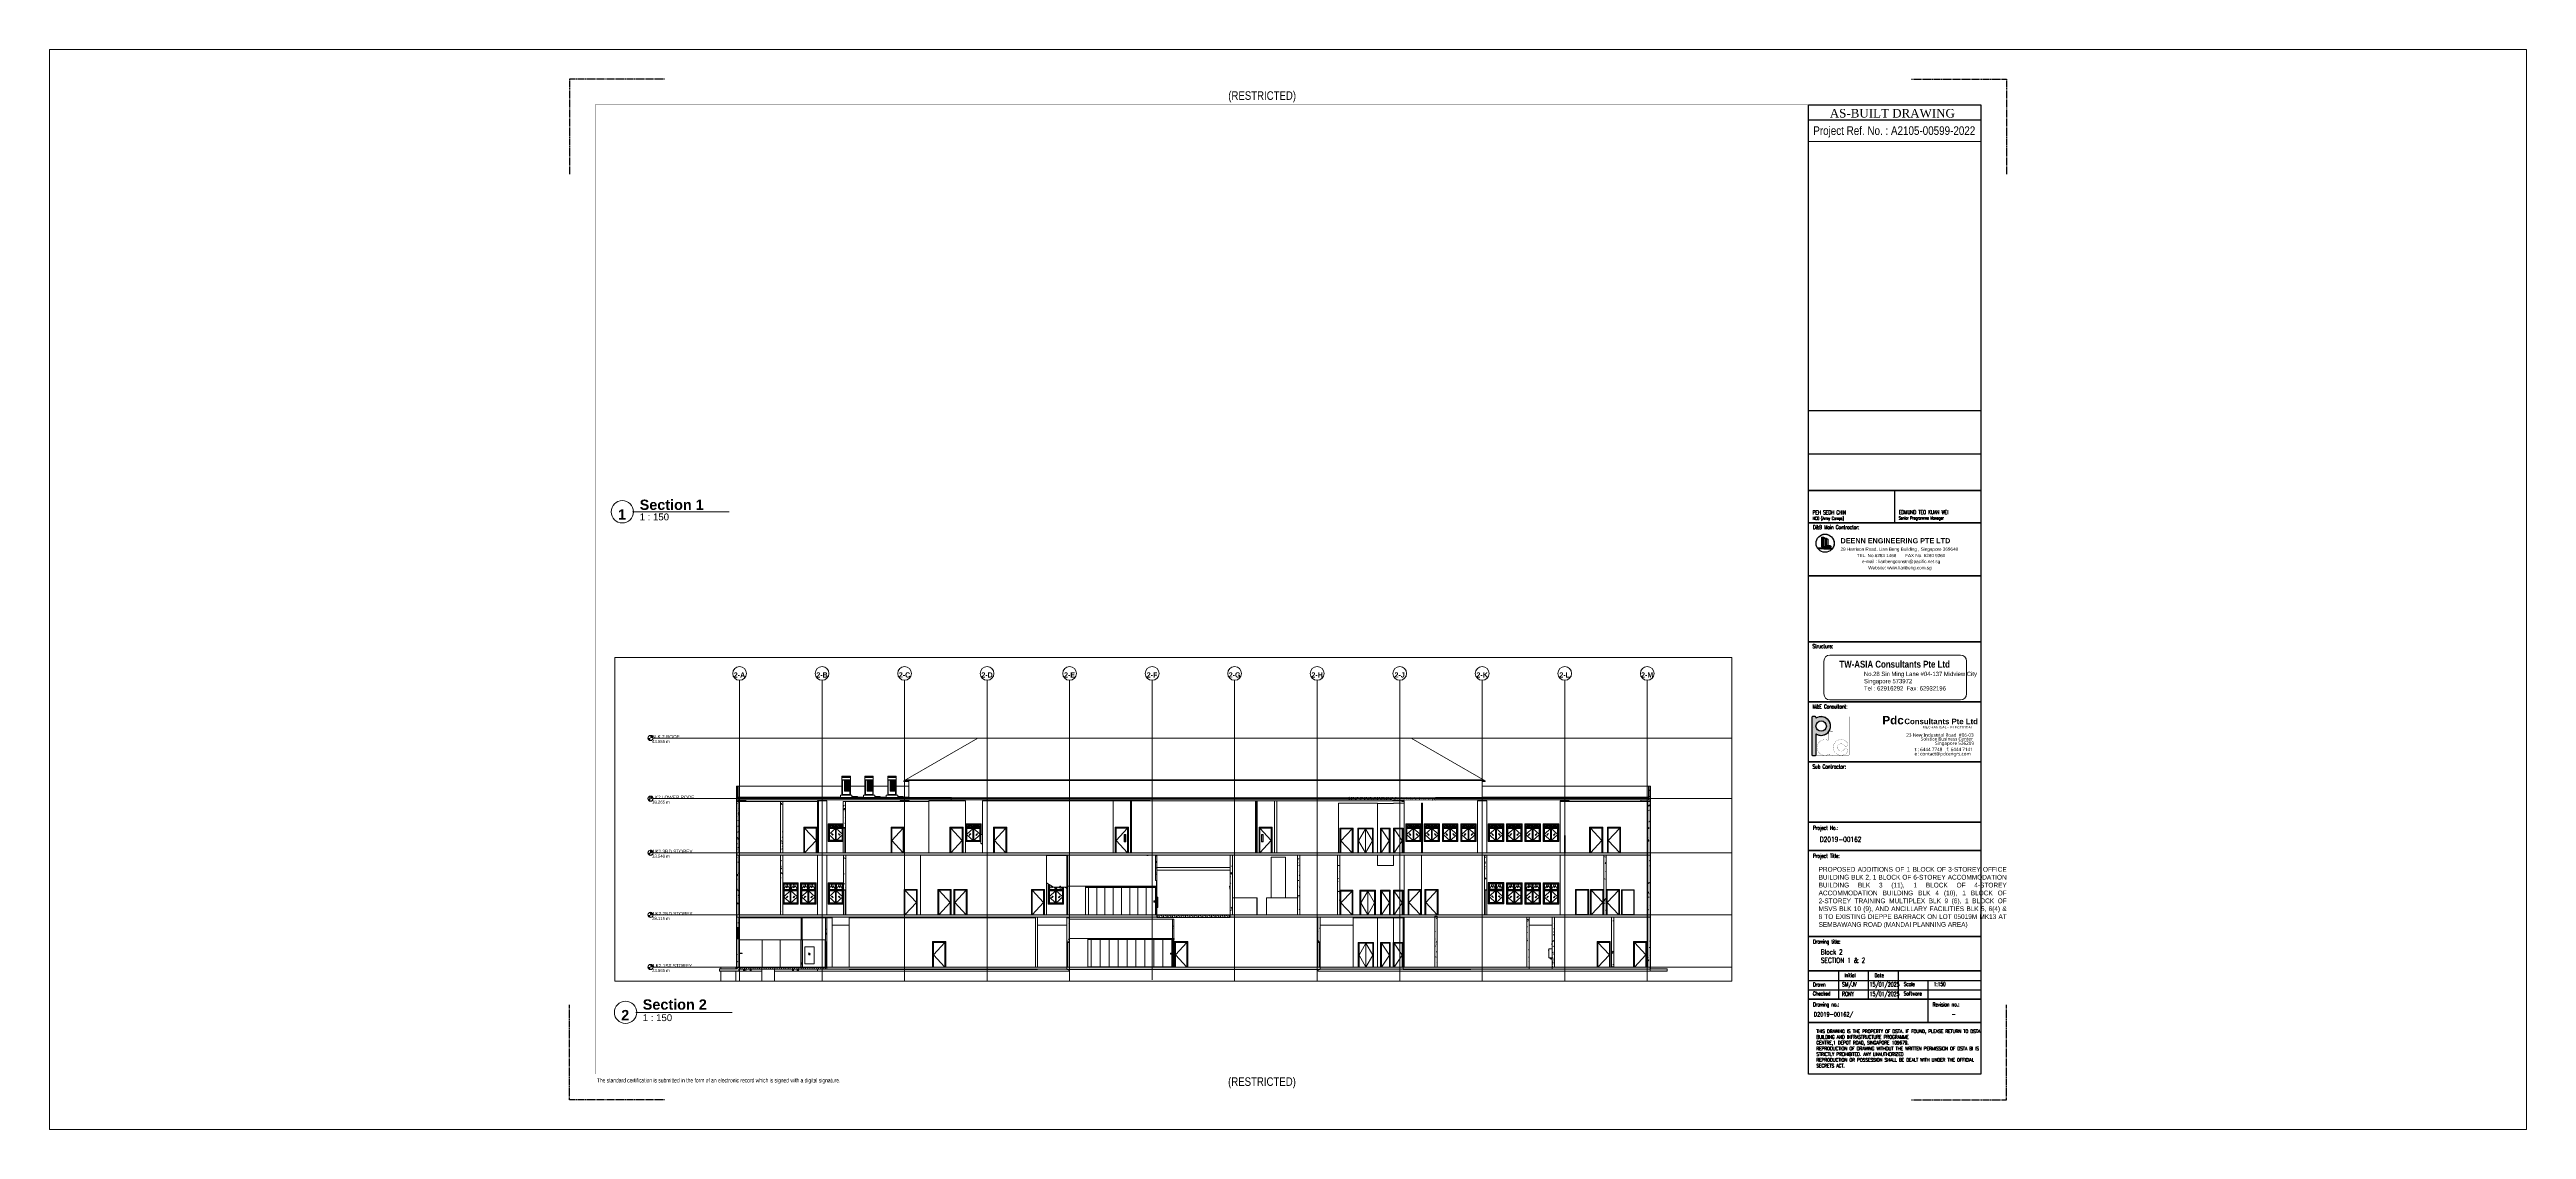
# Paper-space layout 'Layout1' of a CAD drawing. Header units: millimetres. Extents: x -296 to 1145, y 11 to 640.
# The model-space entities are those that its viewports show. They can reach past a viewport. Long polylines and large blocks are cut down to what shows.
import ezdxf
from ezdxf.enums import TextEntityAlignment as Align

# ---------------------------------------------------------------- set-up
doc = ezdxf.new("R2010")
doc.units = ezdxf.units.MM
for name, pattern in [('Centre', [4762.5, 952.5, -714.375, 2381.25, -714.375]), ('CONTINOUS', [0]), ('Dash', [952.5, 476.25, -476.25]), ('DE-SELARANG TITLE BLOCK$0$DASHED', [0.75, 0.5, -0.25]), ('Glass Symbol', [360, 90, -90, 90, -90]), ('Hidden', [1071.5625, 714.375, -357.1875]), ('IDA - Grid Line', [2100, 1200, -300, 300, -300])]:
    doc.linetypes.add(name, pattern=pattern)
for name, color, linetype, lineweight in [('0-1', 7, 'Continuous', 5), ('A-_ANOTTBLK_P', 7, 'Continuous', 9), ('A-_ANOTVPRT_T', 7, 'Continuous', 9), ('A-_CEILPATT_H', 7, 'Continuous', 9), ('A-_FLORLEVL_E', 7, 'Continuous', 9), ('A-_GENM----_H', 7, 'Dash', 9), ('A-_GENM----_M', 7, 'Continuous', 9), ('A-_GENM----_M-2', 7, 'Hidden', 9), ('A-_MASS----_E-2', 7, 'Continuous', 18), ('A-_ROOFPATT_H', 7, 'Continuous', 9), ('S-_ANOTGRID_E', 7, 'Continuous', 9)]:
    doc.layers.add(name, color=color, linetype=linetype, lineweight=lineweight)
for name, color, linetype in [('_KTI_CONTROL', 9, 'Continuous'), ('A-_ANOTTBLK_E-', 8, 'Continuous'), ('G-ANOTVPRT_T', 7, 'Continuous')]:
    doc.layers.add(name, color=color, linetype=linetype)
for name, color, linetype, lineweight, true_color in [('A-_CEIL----_E-1', 6, 'Continuous', 9, 0xff00ff), ('A-_CLADPANL_E-1', 6, 'Continuous', 9, 0xff00ff), ('A-_DETA----_ED-1', 7, 'Continuous', 9, 0xc0c0c0), ('A-_DETA----_ED-2', 7, 'Continuous', 9, 0x0a0a0a), ('A-_DETA----_ED-3', 6, 'Continuous', 9, 0xff00ff), ('A-_DOOR----_E-1', 6, 'Continuous', 9, 0xff00ff), ('A-_DOOR----_E-2', 6, 'Centre', 9, 0xff00ff), ('A-_DOOR----_E-3', 6, 'Continuous', 18, 0xff00ff), ('A-_DOOR----_E-4', 7, 'Continuous', 9, 0xff40ff), ('A-_DOOR----_H-1', 6, 'Dash', 18, 0xff00ff), ('A-_FLOR----_E-1', 6, 'Continuous', 9, 0xff00ff), ('A-_FLORLEVL_E-1', 9, 'IDA - Grid Line', 9, 0x808080), ('A-_FLORPATT_E-1', 6, 'Continuous', 9, 0xff00ff), ('A-_FURT----_E-1', 6, 'Continuous', 9, 0xff00ff), ('A-_GENM----_M-1', 6, 'Continuous', 9, 0xff00ff), ('A-_ROOF----_E-1', 6, 'Continuous', 9, 0xff00ff), ('A-_WALL----_E-1', 6, 'Continuous', 9, 0xff00ff), ('A-_WALL----_H-1', 6, 'Continuous', 9, 0xff00ff), ('A-_WALL----_H-2', 5, 'Continuous', 9, 0x0000ff), ('A-_WALLPRTN_E-1', 6, 'Continuous', 9, 0xff00ff), ('A-_WIND----_E-1', 6, 'Continuous', 9, 0xff00ff), ('A-_WIND----_E-2', 6, 'Continuous', 18, 0xff00ff), ('A-_WIND----_E-3', 6, 'Dash', 9, 0xff00ff), ('A-_WIND----_E-4', 6, 'Centre', 9, 0xff00ff), ('A-_WIND----_E-5', 6, 'Glass Symbol', 9, 0xff00ff), ('E-_FIREALAM_E-1', 6, 'Continuous', 9, 0xff00ff), ('M-_EQPT----_E-1', 6, 'Continuous', 9, 0xff00ff), ('M-_SANIFIXR_E-1', 6, 'Continuous', 9, 0xff00ff), ('M-_SANIFIXR_E-2', 1, 'Continuous', 9, 0xff0000), ('M-_SANIFIXR_E-4', 7, 'Continuous', 9, 0x804000), ('S-_ANOTGRID_E-1', 9, 'IDA - Grid Line', 9, 0x808080), ('S-_COLN----_E-1', 6, 'Continuous', 9, 0xff00ff), ('S-_STRC----_E-1', 6, 'Continuous', 9, 0xff00ff), ('X_PART----_E-1', 6, 'Continuous', 9, 0xff00ff)]:
    doc.layers.add(name, color=color, linetype=linetype, lineweight=lineweight, true_color=true_color)
doc.styles.add('Arial', font='arial.ttf', dxfattribs={"width": 0.75, "height": 1.415653})
doc.styles.add('Arial Narrow', font='ARIALN.TTF', dxfattribs={"height": 300})
doc.styles.add('Arial Narrow_1', font='ARIALN.TTF', dxfattribs={"height": 270})
doc.styles.add('Arial Narrow_10', font='ARIALN.TTF', dxfattribs={"height": 2.5})
doc.styles.add('Arial Narrow_2', font='ARIALN.TTF', dxfattribs={"height": 2.5})
doc.styles.add('Arial Narrow_6', font='ARIALN.TTF', dxfattribs={"width": 0.8, "height": 2.4})
doc.styles.add('Arial Narrow_B', font='ARIALNB.TTF', dxfattribs={"height": 450})
doc.styles.add('Arial_3', font='arial.ttf', dxfattribs={"height": 4})
doc.styles.add('Arial_5', font='arial.ttf', dxfattribs={"width": 0.8, "height": 150})
doc.styles.add('Arial_B_1', font='arialbd.ttf', dxfattribs={"height": 6})
doc.styles.add('MtXpl_Trebuchet_MS', font='trebucbd.ttf')
doc.styles.add('PDC', font='arialbd.ttf', dxfattribs={"width": 0.9, "height": 300})
doc.styles.add('PDC-Add', font='trebuc.ttf')
doc.styles.add('ROMANC', font='ARIALUNI.TTF')
doc.styles.add('ROMANS-1', font='romans.shx', dxfattribs={"width": 0.7})
doc.styles.add('simplex', font='simplex_.ttf', dxfattribs={"height": 600})
doc.styles.add('Times New Roman', font='times.ttf', dxfattribs={"height": 1.596466})
doc.styles.add('TW_Romans', font='romans.shx', dxfattribs={"width": 0.8})
doc.styles.add('X_1368_ TITLE BLK A1$0$X_1368_ TITLE BLK A1$0$Standard', font='txt_____.ttf')
pattern_1 = [(0, (85762.1, 31875.04), (381, 381), [47.625, -333.375]), (90, (85762.1, 31875.04), (-381, 381), [47.625, -333.375]), (135, (85809.73, 31875.04), (-381.0004, 3e-14), [67.352, -471.463]), (0, (85809.73, 32089.35), (381, 381), [47.625, -333.375]), (45, (85833.54, 32065.54), (0, 381.0004), [33.676, -505.139]), (135, (85833.54, 32065.54), (-381.0004, 3e-14), [33.676, -505.139]), (0, (85952.6, 32184.6), (381, 381), [67.352, -313.648]), (45, (85952.6, 32184.6), (0, 381.0004), [47.625, -491.19]), (135, (86019.96, 32184.6), (-381.0004, 3e-14), [47.625, -491.19]), (90, (86024.04, 31970.3), (-381, 381), [47.625, -333.375]), (45, (86024.04, 31970.29), (0, 381.0004), [33.676, -505.139]), (135, (86047.86, 31994.1), (-381.0004, 3e-14), [33.676, -505.139]), (0, (85809.73, 31970.3), (381, 381), [23.812, -319.087]), (0, (86095.48, 32065.54), (381, 381), [23.812, -319.087]), (90, (85976.4, 32113.16), (-381, 381), [23.812, -319.087]), (135, (86024.04, 31898.85), (-381.0004, 3e-14), [33.676, -505.139]), (135, (85857.36, 32160.79), (-381.0004, 3e-14), [33.676, -505.139]), (45, (85940.7, 32000.05), (0, 381.0004), [33.676, -505.139]), (90, (85893.07, 31922.66), (-381, 381), [5.953, -375.047]), (90, (85910.93, 32083.4), (-381, 381), [5.953, -375.047]), (90, (86089.53, 32148.88), (-381, 381), [5.953, -375.047]), (90, (86095.48, 31946.47), (-381, 381), [5.953, -375.047])]
pattern_2 = [(50, (85762.1, 31875), (1093.104, -95.634), [114.3, -1257.3]), (355, (85762.1, 31875), (-211.457, 1146.34), [91.44, -1005.84]), (100.451, (85853.2, 31867.1), (881.656, 1050.7), [97.14, -1068.54]), (46.184, (85762.1, 32179.8), (1626.475, -252.257), [171.45, -1885.95]), (96.636, (85897.6, 32158.8), (1424.416, 1484.565), [145.71, -1602.81]), (351.184, (85762.1, 32179.8), (1424.43, 1484.55), [137.16, -1508.76]), (21, (85914.5, 32103.6), (909.686, -613.591), [114.3, -1257.3]), (326, (85914.5, 32103.6), (370.812, 1105.13), [91.44, -1005.84]), (71.451, (85990.3, 32052.5), (1280.503, 491.528), [97.14, -1068.54]), (37.5, (85762.1, 31875.04), (18.5313, 507.3303), [50.292, -943.356, 50.292, -1980.438]), (37.5, (85762.1, 31875.04), (18.5313, 507.3303), [-1043.94, -970.788, 50.292, -959.358]), (7.5, (85762.1, 31875.04), (400.918, 601.0836), [50.292, -531.876, 50.292, -920.496, -384.81]), (7.5, (85762.1, 31875.04), (400.918, 601.0836), [-1552.956, 50.292, -334.518]), (327.5, (85422.25, 31875.04), (813.545, -34.3737), [50.292, -330.708, 50.292, -2715.768]), (327.5, (85422.25, 31875.04), (813.545, -34.3737), [-431.292, -1138.428, 50.292, -1527.048]), (317.5, (85269.85, 31875.04), (888.775, 152.56), [50.292, -445.008, 50.292, -1859.28]), (317.5, (85269.85, 31875.04), (888.775, 152.56), [-545.592, -739.14, 50.292, -1069.848])]
pattern_3 = [(45, (85762.1, 31875.04), (-159.099, 159.099), []), (135, (85762.1, 31875.04), (-159.099, -159.099), [])]

# ---------------------------------------------------------------- blocks, each defined once
blk = doc.blocks.new('Viewport - View Title 2-3766313-SECTION 1 _ 2')
at = {"layer": 'A-_ANOTVPRT_T'}
for start, end in [(360, 180), (180, 0)]:
    blk.add_arc((-6, 0), 6.5, start, end, dxfattribs=at)
blk = doc.blocks.new('*X156')
at = {"color": 0}
for p, q in [((105083, 16093), (105267, 16278)), ((105083, 16111), (105250, 16278)), ((105083, 16129), (105232, 16278)), ((105083, 16146), (105214, 16278)), ((105083, 16164), (105197, 16278)), ((105083, 16182), (105179, 16278)), ((105083, 16199), (105161, 16278)), ((105083, 16217), (105144, 16278)), ((105083, 16235), (105126, 16278)), ((105083, 16252), (105108, 16278)), ((105083, 16270), (105090, 16278)), ((105083, 16076), (105281, 16274)), ((105083, 16058), (105281, 16257)), ((105083, 16040), (105281, 16239)), ((105083, 16023), (105281, 16221)), ((105083, 16005), (105281, 16203)), ((105083, 15987), (105281, 16186)), ((105083, 15970), (105281, 16168)), ((105083, 15952), (105281, 16150)), ((105083, 15934), (105281, 16133)), ((105083, 15917), (105281, 16115)), ((105083, 15899), (105281, 16097)), ((105083, 15881), (105281, 16080)), ((105083, 15863), (105281, 16062)), ((105083, 15846), (105281, 16044)), ((105083, 15828), (105281, 16027)), ((105083, 15810), (105281, 16009)), ((105083, 15793), (105281, 15991)), ((105083, 15775), (105281, 15974)), ((105083, 15757), (105281, 15956)), ((105083, 15740), (105281, 15938)), ((105083, 15722), (105281, 15921)), ((105083, 15704), (105281, 15903)), ((105083, 15687), (105281, 15885)), ((105083, 15669), (105281, 15868)), ((105083, 15651), (105281, 15850)), ((105083, 15634), (105281, 15832)), ((105083, 15616), (105281, 15815)), ((105083, 15598), (105281, 15797)), ((105083, 15581), (105281, 15779)), ((105083, 15563), (105281, 15762)), ((105083, 15545), (105281, 15744)), ((105083, 15528), (105281, 15726)), ((105083, 15510), (105281, 15709)), ((105083, 15492), (105281, 15691)), ((105083, 15475), (105281, 15673)), ((105083, 15457), (105281, 15655)), ((105083, 15439), (105281, 15638)), ((105083, 15422), (105281, 15620)), ((105083, 15404), (105281, 15602)), ((105083, 15386), (105281, 15585)), ((105083, 15369), (105281, 15567)), ((105083, 15351), (105281, 15549)), ((105083, 15333), (105281, 15532)), ((105083, 15315), (105281, 15514)), ((105083, 15298), (105281, 15496)), ((105083, 15280), (105281, 15479)), ((105438, 16078), (105543, 16182)), ((105438, 16096), (105525, 16182)), ((105438, 16113), (105507, 16182)), ((105438, 16131), (105490, 16182)), ((105438, 16149), (105472, 16182)), ((105438, 16166), (105454, 16182)), ((105438, 16060), (105546, 16168)), ((105438, 16042), (105546, 16150)), ((105438, 16025), (105546, 16132)), ((105438, 16007), (105546, 16115)), ((105438, 15989), (105546, 16097)), ((105438, 15972), (105546, 16079)), ((105438, 15954), (105546, 16062)), ((105438, 15936), (105546, 16044)), ((105438, 15919), (105546, 16026)), ((105438, 15901), (105546, 16009)), ((105438, 15883), (105546, 15991)), ((105438, 15866), (105546, 15973)), ((105438, 15848), (105546, 15956)), ((105438, 15830), (105546, 15938)), ((105438, 15813), (105546, 15920)), ((105438, 15795), (105546, 15903)), ((105438, 15777), (105546, 15885)), ((105438, 15760), (105546, 15867)), ((105438, 15742), (105546, 15850)), ((105438, 15724), (105546, 15832)), ((105438, 15707), (105546, 15814)), ((105438, 15689), (105546, 15797)), ((105438, 15671), (105546, 15779)), ((105438, 15654), (105546, 15761)), ((105438, 15636), (105546, 15743)), ((105438, 15618), (105546, 15726)), ((105438, 15601), (105546, 15708)), ((105438, 15583), (105546, 15690)), ((105438, 15565), (105546, 15673)), ((105438, 15548), (105546, 15655)), ((105438, 15530), (105546, 15637)), ((105438, 15512), (105546, 15620)), ((105438, 15494), (105546, 15602)), ((105438, 15477), (105546, 15584)), ((105438, 15459), (105546, 15567)), ((105438, 15441), (105546, 15549)), ((105438, 15424), (105546, 15531)), ((105438, 15406), (105546, 15514)), ((105438, 15388), (105546, 15496)), ((105438, 15371), (105546, 15478)), ((105083, 15262), (105281, 15461)), ((105084, 15247), (105281, 15443)), ((105102, 15247), (105281, 15426)), ((105120, 15247), (105281, 15408)), ((105137, 15247), (105281, 15390)), ((105155, 15247), (105281, 15373)), ((105173, 15247), (105281, 15355)), ((105191, 15247), (105281, 15337)), ((105208, 15247), (105281, 15320)), ((105226, 15247), (105281, 15302)), ((105244, 15247), (105281, 15284)), ((105261, 15247), (105281, 15267)), ((105279, 15247), (105281, 15249)), ((105438, 15353), (105546, 15461)), ((105438, 15335), (105546, 15443)), ((105438, 15318), (105546, 15425)), ((105438, 15300), (105546, 15408)), ((105438, 15282), (105546, 15390)), ((105438, 15265), (105546, 15372)), ((105441, 15250), (105546, 15355)), ((105459, 15250), (105546, 15337)), ((105476, 15250), (105546, 15319)), ((105494, 15250), (105546, 15302)), ((105512, 15250), (105546, 15284)), ((105529, 15250), (105546, 15266)), ((105686, 15441), (105689, 15445)), ((105686, 15424), (105707, 15445)), ((105686, 15406), (105724, 15445)), ((105686, 15388), (105742, 15445)), ((105686, 15371), (105750, 15435)), ((105686, 15353), (105750, 15418)), ((105686, 15335), (105750, 15400)), ((105686, 15318), (105750, 15382)), ((105686, 15300), (105750, 15364)), ((105686, 15282), (105750, 15347)), ((105686, 15265), (105750, 15329)), ((105686, 15247), (105750, 15311)), ((105692, 15236), (105750, 15294)), ((105710, 15236), (105750, 15276)), ((105728, 15236), (105750, 15258)), ((105745, 15236), (105750, 15241)), ((105886, 15394), (105893, 15401)), ((105886, 15377), (105910, 15401)), ((105886, 15359), (105928, 15401)), ((105886, 15341), (105941, 15396)), ((105886, 15324), (105941, 15378)), ((105886, 15306), (105941, 15360)), ((105886, 15288), (105941, 15343)), ((105886, 15271), (105941, 15325)), ((105886, 15253), (105941, 15307)), ((105892, 15241), (105941, 15290)), ((105910, 15241), (105941, 15272)), ((105928, 15241), (105941, 15254))]:
    blk.add_line(p, q, dxfattribs=at)
blk = doc.blocks.new('*X157')
at = {"color": 0}
for p, q in [((104618, 15191), (104621, 15194)), ((104622, 15182), (104634, 15194)), ((104627, 15174), (104647, 15194)), ((104632, 15165), (104661, 15194)), ((104637, 15157), (104674, 15194)), ((104642, 15149), (104687, 15194)), ((104647, 15141), (104700, 15194)), ((104652, 15133), (104714, 15194)), ((104658, 15125), (104727, 15194)), ((104663, 15117), (104740, 15194)), ((104668, 15109), (104753, 15194)), ((104674, 15101), (104767, 15194)), ((104684, 15098), (104780, 15194)), ((104697, 15098), (104793, 15194)), ((104711, 15098), (104806, 15194)), ((104724, 15098), (104820, 15194)), ((104737, 15098), (104833, 15194)), ((104750, 15098), (104846, 15194)), ((104764, 15098), (104859, 15194)), ((104777, 15098), (104873, 15194)), ((104790, 15098), (104886, 15194)), ((104803, 15098), (104899, 15194)), ((104817, 15098), (104912, 15194)), ((104830, 15098), (104926, 15194)), ((104843, 15098), (104939, 15194)), ((104857, 15098), (104952, 15194)), ((104870, 15098), (104966, 15194)), ((104883, 15098), (104979, 15194)), ((104896, 15098), (104992, 15194)), ((104910, 15098), (105005, 15194)), ((104923, 15098), (105019, 15194)), ((104936, 15098), (105032, 15194)), ((104949, 15098), (105045, 15194)), ((104963, 15098), (105058, 15194)), ((104976, 15098), (105072, 15194)), ((104989, 15098), (105085, 15194)), ((105002, 15098), (105098, 15194)), ((105016, 15098), (105111, 15194)), ((105029, 15098), (105125, 15194)), ((105042, 15098), (105138, 15194)), ((105055, 15098), (105151, 15194)), ((105069, 15098), (105164, 15194)), ((105082, 15098), (105178, 15194)), ((105095, 15098), (105191, 15194)), ((105108, 15098), (105204, 15194)), ((105122, 15098), (105217, 15194)), ((105135, 15098), (105231, 15194)), ((105148, 15098), (105244, 15194)), ((105161, 15098), (105257, 15194)), ((105175, 15098), (105270, 15194)), ((105188, 15098), (105284, 15194)), ((105201, 15098), (105297, 15194)), ((105214, 15098), (105304, 15187)), ((105228, 15098), (105304, 15175)), ((105241, 15098), (105318, 15175)), ((105254, 15098), (105331, 15175)), ((105268, 15098), (105344, 15175)), ((105281, 15098), (105357, 15175)), ((105294, 15098), (105371, 15175)), ((105305, 15082), (105397, 15175)), ((105307, 15098), (105384, 15175)), ((105318, 15082), (105410, 15175)), ((105331, 15082), (105424, 15175)), ((105344, 15082), (105437, 15175)), ((105358, 15082), (105450, 15175)), ((105371, 15082), (105463, 15175)), ((105384, 15082), (105477, 15175)), ((105397, 15082), (105490, 15175)), ((105411, 15082), (105503, 15175)), ((105424, 15082), (105516, 15175)), ((105437, 15082), (105530, 15175)), ((105450, 15082), (105543, 15175)), ((105464, 15082), (105556, 15175)), ((105477, 15082), (105569, 15175)), ((105490, 15082), (105583, 15175)), ((105503, 15082), (105596, 15175)), ((105517, 15082), (105609, 15175)), ((105530, 15082), (105623, 15175)), ((105543, 15082), (105619, 15158)), ((105556, 15082), (105629, 15155)), ((105570, 15082), (105643, 15155)), ((105583, 15082), (105656, 15155)), ((105596, 15082), (105669, 15155)), ((105610, 15082), (105682, 15155)), ((105623, 15082), (105696, 15155)), ((105623, 15069), (105709, 15155)), ((105626, 15059), (105722, 15155)), ((105640, 15059), (105735, 15155)), ((105653, 15059), (105749, 15155)), ((105666, 15059), (105762, 15155)), ((105679, 15059), (105775, 15155)), ((105693, 15059), (105788, 15155)), ((105706, 15059), (105802, 15155)), ((105719, 15059), (105815, 15155)), ((105732, 15059), (105828, 15155)), ((105746, 15059), (105841, 15155)), ((105759, 15059), (105855, 15155)), ((105772, 15059), (105868, 15155)), ((105786, 15059), (105881, 15155)), ((105799, 15059), (105895, 15155)), ((105812, 15059), (105908, 15155)), ((105825, 15059), (105921, 15155)), ((105839, 15059), (105934, 15155)), ((105852, 15059), (105948, 15155)), ((105865, 15059), (105961, 15155)), ((105878, 15059), (105974, 15155)), ((105892, 15059), (105987, 15155)), ((105905, 15059), (106001, 15155)), ((105918, 15059), (106014, 15155)), ((105931, 15059), (106027, 15155)), ((105945, 15059), (106040, 15155)), ((105958, 15059), (106054, 15155)), ((105971, 15059), (106067, 15155)), ((105984, 15059), (106080, 15155)), ((105998, 15059), (106093, 15155)), ((106011, 15059), (106107, 15155)), ((106024, 15059), (106120, 15155)), ((106037, 15059), (106133, 15155)), ((106051, 15059), (106146, 15155)), ((106064, 15059), (106160, 15155)), ((106077, 15059), (106173, 15155)), ((106090, 15059), (106186, 15155)), ((106104, 15059), (106199, 15155)), ((106117, 15059), (106213, 15155)), ((106130, 15059), (106226, 15155)), ((106143, 15059), (106239, 15155)), ((106170, 15059), (106222, 15112)), ((106183, 15059), (106185, 15061))]:
    blk.add_line(p, q, dxfattribs=at)
blk = doc.blocks.new('pdc logo')
at = {"layer": '_KTI_CONTROL'}
h = blk.add_hatch(color=5, dxfattribs=at)
h.dxf.hatch_style = 1
h.paths.add_polyline_path([(2157.6, -611.2, -1), (2152.8, -611.2, -1)], flags=16)
edge = h.paths.add_edge_path()
edge.add_arc((2152.4, -607.2), 0.4, 360, 450)
edge.add_line((2152.4, -606.8), (2151.2, -606.8))
edge.add_arc((2151.2, -607.2), 0.32, 90, 180)
edge.add_line((2150.9, -607.2), (2150.9, -624.6))
edge.add_arc((2151.2, -624.6), 0.32, 180, 270)
edge.add_line((2151.2, -624.9), (2152.5, -624.9))
edge.add_arc((2152.5, -624.6), 0.32, 270, 360)
edge.add_line((2152.8, -624.6), (2152.8, -614.8))
edge.add_arc((2155.2, -611.2), 4.34, 236.1056, 450)
edge.add_arc((2155.2, -611.2), 4.34, 90, 123.8944)
edge.add_line((2152.8, -607.6), (2152.8, -607.2))
blk.add_line((2151.8, -612.1), (2151.8, -612.1), dxfattribs=at)
at = {"layer": '_KTI_CONTROL', "color": 5}
for p, q in [((2160.2, -613.9), (2160.2, -613.9)), ((2166.7, -620.6), (2166.7, -620.6)), ((2166.7, -621.7), (2166.7, -621.7))]:
    blk.add_line(p, q, dxfattribs=at)
at = {"layer": '_KTI_CONTROL'}
blk.add_lwpolyline([(2151.3, -624.9, 0.08, 0.08, 0), (2168, -624.9, 0.08, 0.08, 0.414214), (2168.4, -624.5, 0.08, 0.08, 0), (2168.4, -607.2, 0.08, 0.08, 0.414214), (2168, -606.8, 0.08, 0.08, 0), (2151.3, -606.8, 0.08, 0, 0.414214), (2150.9, -607.2, 0, 0, 0), (2150.9, -624.5, 0, 0.08, 0.414214)], format="xyseb", close=True, dxfattribs=at)
blk.add_lwpolyline([(2152.8, -607.6), (2152.8, -607.2, 0.414214), (2152.4, -606.8), (2151.2, -606.8, 0.414214), (2150.9, -607.2), (2150.9, -624.6, 0.414214), (2151.2, -624.9), (2152.5, -624.9, 0.414214), (2152.8, -624.6), (2152.8, -614.8, 1.350121), (2155.2, -606.8)], format="xyb", dxfattribs=at)
at = {"layer": '_KTI_CONTROL', "color": 5, "const_width": 0.08}
for points in [[(2159.2, -624.3, 0.604222), (2159, -624.2, -1.673231), (2158.3, -617.8, 0.53158), (2158.8, -617.5), (2158.8, -614.1, -0.414214), (2159.2, -613.7), (2160.3, -613.7, -0.414214), (2160.7, -614.1), (2160.7, -624.5, -0.414214), (2160.4, -624.9), (2159.6, -624.9, -0.414214), (2159.2, -624.5)], [(2166.7, -621.7, -0.600855), (2167.5, -623.2, -3.270946), (2167.5, -619.1, -0.600855), (2166.7, -620.6, -0.249332), (2165.9, -620.2, 3.270946), (2165.9, -622.1, -0.249332)]]:
    blk.add_lwpolyline(points, format="xyb", close=True, dxfattribs=at)
blk.add_lwpolyline([(2158.7, -621.2, 1712.893325), (2158.7, -621.2)], format="xyb", dxfattribs=at)
at = {"layer": '_KTI_CONTROL'}
blk.add_circle((2155.2, -611.2), 2.42, dxfattribs=at)
blk.add_arc((2155.2, -611.2), 4.34, 236.1056, 123.8944, dxfattribs=at)
blk = doc.blocks.new('A$C62FE11C2')
at = {"layer": '_KTI_CONTROL', "xscale": 1.25, "yscale": 1.25, "zscale": 1.25}
blk.add_blockref('pdc logo', (-2684.7, 783.7), dxfattribs=at)
at = {"layer": '_KTI_CONTROL', "color": 5, "style": 'PDC'}
blk.add_text('Pdc ', height=4.86, dxfattribs=at).set_placement((44.9, 20.7))
at = {"layer": '_KTI_CONTROL', "color": 7, "style": 'PDC'}
blk.add_text('Consultants Pte Ltd', height=3.24, dxfattribs=at).set_placement((57.7, 20.8))
at = {"layer": 'A-_ANOTTBLK_E-', "color": 7}
for s, style, p in [('23 New Industrial Road  #06-03', 'PDC-Add', (58.8, 13.5)), (': 6444 7748 ', 'PDC-Add', (65.5, 5.1)), (': contact@pdcengrs.com', 'MtXpl_Trebuchet_MS', (65.5, 2.6)), ('Solstice Business Center', 'PDC-Add', (67.3, 11.2)), ('Singapore 536209', 'PDC-Add', (75.6, 8.7)), (': 6444 7141', 'PDC-Add', (83.2, 5.1))]:
    blk.add_text(s, height=2, dxfattribs=dict(at, style=style)).set_placement(p)
at = {"layer": 'A-_ANOTTBLK_E-', "color": 5, "style": 'MtXpl_Trebuchet_MS'}
for s, p in [('e', (63.6, 2.6)), ('t', (63.7, 5.1)), ('f', (82.2, 5.1))]:
    blk.add_text(s, height=2, dxfattribs=at).set_placement(p)
at = {"layer": 'A-_ANOTTBLK_E-', "color": 7, "char_height": 1.387, "width": 77.284, "attachment_point": 1, "style": 'X_1368_ TITLE BLK A1$0$X_1368_ TITLE BLK A1$0$Standard'}
for s, insert in [('{\\fArial|b0|i0|c0|p34;\\T1.1;MECHANICAL}', (68.4, 19.8)), ('{\\fArial|b0|i0|c0|p34;\\T1.1;+}', (82.5, 19.8)), ('{\\fArial|b0|i0|c0|p34;\\T1.1;ELECTRICAL    }', (84.4, 19.7))]:
    blk.add_mtext(s, dxfattribs=dict(at, insert=insert))
blk = doc.blocks.new('A$C65596820')
at = {"layer": 'A-_ANOTTBLK_P'}
for p, q in [((-91.3, -11.3), (-91.3, -30.3)), ((-11.9, -7.8), (-87.8, -7.8)), ((-8.4, -30.3), (-8.4, -11.3)), ((-87.8, -33.9), (-11.9, -33.9))]:
    blk.add_line(p, q, dxfattribs=at)
for centre, start, end in [((-87.8, -11.3), 90, 180), ((-11.9, -11.3), 0, 90), ((-87.8, -30.3), 180, 270), ((-11.9, -30.3), 270, 0)]:
    blk.add_arc(centre, 3.53, start, end, dxfattribs=at)
at = {"layer": 'A-_ANOTTBLK_P', "attachment_point": 1}
for s, insert, char_height, width, style in [('TW-ASIA Consultants Pte Ltd', (-82.3, -11.1), 4.008, 78.165, 'Arial Narrow_B'), ('Tel : 62916292  Fax: 62932196', (-68, -25.9), 2.5, 43.435, 'Arial Narrow_2'), ('Singapore 573972 ', (-68, -21.7), 2.5, 26.335, 'Arial Narrow_2'), ('No.28 Sin Ming Lane #04-137 Midview City ', (-68, -17.5), 2.5, 60.968, 'Arial Narrow_2')]:
    blk.add_mtext(s, dxfattribs=dict(at, insert=insert, char_height=char_height, width=width, style=style))
blk = doc.blocks.new('1599_DB_A_BLK2_ISS_ACMV_R21 23 1228_rvt-2-Section 114')
at = {"layer": 'M-_EQPT----_E-1'}
h = blk.add_hatch(dxfattribs=at)
h.set_pattern_fill('FP_20', color=8, style=0, pattern_type=2)
h.set_pattern_definition([(90, (-66054.658, 38250.5), (-15, 9e-16), [])])
h.paths.add_polyline_path([(-66029.7, 38134), (-66029.7, 38367), (-66079.7, 38366.3), (-66079.7, 38134)])
h = blk.add_hatch(dxfattribs=at)
h.set_pattern_fill('FP_19', color=8, style=0, pattern_type=2)
h.set_pattern_definition([(90, (-65953.158, 38250.5), (-15, 9e-16), [])])
h.paths.add_polyline_path([(-65916.7, 38134), (-65908.5, 38135.4), (-65903.7, 38136.7), (-65899.5, 38139.9), (-65894.3, 38148.8), (-65893.7, 38154), (-65895, 38352.2), (-65896.3, 38357), (-65903.7, 38364.3), (-65913.7, 38367), (-65997.8, 38365.6), (-66002.7, 38364.3), (-66010, 38357), (-66012.7, 38347), (-66012, 38148.8), (-66006.8, 38139.9), (-66002.7, 38136.7), (-65992.7, 38134)])
h = blk.add_hatch(dxfattribs=at)
h.set_pattern_fill('FP_21', color=8, style=0, pattern_type=2)
h.set_pattern_definition([(90, (-65822.158, 38250.5), (-15, 9e-16), [])])
h.paths.add_polyline_path([(-65844.6, 38134), (-65777.5, 38135.4), (-65772.7, 38136.7), (-65765.3, 38144), (-65762.7, 38154), (-65764, 38352.2), (-65765.3, 38357), (-65773.7, 38364.6), (-65782.7, 38367), (-65866.8, 38365.6), (-65871.7, 38364.3), (-65879, 38357), (-65881.7, 38347), (-65881, 38148.8), (-65875.8, 38139.9), (-65871.7, 38136.7), (-65861.7, 38134)])
h = blk.add_hatch(dxfattribs=at)
h.set_pattern_fill('FP_22', color=8, style=0, pattern_type=2)
h.set_pattern_definition([(90, (-65691.158, 38250.5), (-15, 9e-16), [])])
h.paths.add_polyline_path([(-65730.7, 38134), (-65646.5, 38135.4), (-65641.7, 38136.7), (-65634.3, 38144), (-65631.7, 38154), (-65633, 38352.2), (-65634.3, 38357), (-65641.7, 38364.3), (-65651.7, 38367), (-65735.8, 38365.6), (-65741.6, 38363.4), (-65748, 38357), (-65750.7, 38347), (-65750, 38148.8), (-65744.8, 38139.9), (-65740.7, 38136.7), (-65733.2, 38134.7)])
h = blk.add_hatch(dxfattribs=at)
h.set_pattern_fill('FP_20', color=8, style=0, pattern_type=2)
h.set_pattern_definition([(90, (-64054.658, 38250.5), (-15, 9e-16), [])])
h.paths.add_polyline_path([(-64029.7, 38134), (-64029.7, 38367), (-64079.7, 38366.3), (-64079.7, 38134)])
h = blk.add_hatch(dxfattribs=at)
h.set_pattern_fill('FP_19', color=8, style=0, pattern_type=2)
h.set_pattern_definition([(90, (-63953.158, 38250.5), (-15, 9e-16), [])])
h.paths.add_polyline_path([(-63916.7, 38134), (-63908.5, 38135.4), (-63903.7, 38136.7), (-63899.5, 38139.9), (-63894.3, 38148.8), (-63893.7, 38154), (-63895, 38352.2), (-63896.3, 38357), (-63903.7, 38364.3), (-63913.7, 38367), (-63997.8, 38365.6), (-64002.7, 38364.3), (-64010, 38357), (-64012.7, 38347), (-64012, 38148.8), (-64006.8, 38139.9), (-64002.7, 38136.7), (-63992.7, 38134)])
h = blk.add_hatch(dxfattribs=at)
h.set_pattern_fill('FP_21', color=8, style=0, pattern_type=2)
h.set_pattern_definition([(90, (-63822.158, 38250.5), (-15, 9e-16), [])])
h.paths.add_polyline_path([(-63844.6, 38134), (-63777.5, 38135.4), (-63772.7, 38136.7), (-63765.3, 38144), (-63762.7, 38154), (-63764, 38352.2), (-63765.3, 38357), (-63773.7, 38364.6), (-63782.7, 38367), (-63866.8, 38365.6), (-63871.7, 38364.3), (-63879, 38357), (-63881.7, 38347), (-63881, 38148.8), (-63875.8, 38139.9), (-63871.7, 38136.7), (-63861.7, 38134)])
h = blk.add_hatch(dxfattribs=at)
h.set_pattern_fill('FP_22', color=8, style=0, pattern_type=2)
h.set_pattern_definition([(90, (-63691.158, 38250.5), (-15, 9e-16), [])])
h.paths.add_polyline_path([(-63730.7, 38134), (-63646.5, 38135.4), (-63641.7, 38136.7), (-63634.3, 38144), (-63631.7, 38154), (-63633, 38352.2), (-63634.3, 38357), (-63641.7, 38364.3), (-63651.7, 38367), (-63735.8, 38365.6), (-63741.6, 38363.4), (-63748, 38357), (-63750.7, 38347), (-63750, 38148.8), (-63744.8, 38139.9), (-63740.7, 38136.7), (-63733.2, 38134.7)])
h = blk.add_hatch(dxfattribs=at)
h.set_pattern_fill('FP_20', color=8, style=0, pattern_type=2)
h.set_pattern_definition([(90, (-62054.658, 38250.5), (-15, 9e-16), [])])
h.paths.add_polyline_path([(-62029.7, 38134), (-62029.7, 38367), (-62079.7, 38366.3), (-62079.7, 38134)])
h = blk.add_hatch(dxfattribs=at)
h.set_pattern_fill('FP_19', color=8, style=0, pattern_type=2)
h.set_pattern_definition([(90, (-61953.158, 38250.5), (-15, 9e-16), [])])
h.paths.add_polyline_path([(-61916.7, 38134), (-61908.5, 38135.4), (-61903.7, 38136.7), (-61899.5, 38139.9), (-61894.3, 38148.8), (-61893.7, 38154), (-61895, 38352.2), (-61896.3, 38357), (-61903.7, 38364.3), (-61913.7, 38367), (-61997.8, 38365.6), (-62002.7, 38364.3), (-62010, 38357), (-62012.7, 38347), (-62012, 38148.8), (-62006.8, 38139.9), (-62002.7, 38136.7), (-61992.7, 38134)])
h = blk.add_hatch(dxfattribs=at)
h.set_pattern_fill('FP_21', color=8, style=0, pattern_type=2)
h.set_pattern_definition([(90, (-61822.158, 38250.5), (-15, 9e-16), [])])
h.paths.add_polyline_path([(-61844.6, 38134), (-61777.5, 38135.4), (-61772.7, 38136.7), (-61765.3, 38144), (-61762.7, 38154), (-61764, 38352.2), (-61765.3, 38357), (-61773.7, 38364.6), (-61782.7, 38367), (-61866.8, 38365.6), (-61871.7, 38364.3), (-61879, 38357), (-61881.7, 38347), (-61881, 38148.8), (-61875.8, 38139.9), (-61871.7, 38136.7), (-61861.7, 38134)])
h = blk.add_hatch(dxfattribs=at)
h.set_pattern_fill('FP_22', color=8, style=0, pattern_type=2)
h.set_pattern_definition([(90, (-61691.158, 38250.5), (-15, 9e-16), [])])
h.paths.add_polyline_path([(-61730.7, 38134), (-61646.5, 38135.4), (-61641.7, 38136.7), (-61634.3, 38144), (-61631.7, 38154), (-61633, 38352.2), (-61634.3, 38357), (-61641.7, 38364.3), (-61651.7, 38367), (-61735.8, 38365.6), (-61741.6, 38363.4), (-61748, 38357), (-61750.7, 38347), (-61750, 38148.8), (-61744.8, 38139.9), (-61740.7, 38136.7), (-61733.2, 38134.7)])
h = blk.add_hatch(dxfattribs=at)
h.set_pattern_fill('FP_23', color=8, style=0, pattern_type=2)
h.set_pattern_definition([(90, (-66054.658, 38007.5), (-15, 9e-16), [])])
h.paths.add_polyline_path([(-66079.7, 37891), (-66029.7, 37891), (-66029.7, 38124), (-66079.7, 38124), (-66079.7, 37896.9)])
h = blk.add_hatch(dxfattribs=at)
h.set_pattern_fill('FP_24', color=8, style=0, pattern_type=2)
h.set_pattern_definition([(90, (-65953.158, 38007.5), (-15, 9e-16), [])])
h.paths.add_polyline_path([(-65913.7, 37891), (-65903.7, 37893.7), (-65896.3, 37901), (-65893.7, 37911), (-65894.3, 38109.2), (-65899.5, 38118.1), (-65903.7, 38121.3), (-65913.7, 38124), (-65997.8, 38122.6), (-66002.7, 38121.3), (-66006.8, 38118.1), (-66012, 38109.2), (-66012.7, 38100.2), (-66012, 37905.8), (-66006.8, 37896.9), (-66002.7, 37893.7), (-65989.6, 37891)])
h = blk.add_hatch(dxfattribs=at)
h.set_pattern_fill('FP_25', color=8, style=0, pattern_type=2)
h.set_pattern_definition([(90, (-65822.158, 38007.5), (-15, 9e-16), [])])
h.paths.add_polyline_path([(-65861.7, 37891), (-65777.5, 37892.4), (-65772.7, 37893.7), (-65765.3, 37901), (-65762.7, 37911), (-65763.3, 38109.2), (-65768.5, 38118.1), (-65772.7, 38121.3), (-65782.7, 38124), (-65866.8, 38122.6), (-65871.7, 38121.3), (-65875.8, 38118.1), (-65881, 38109.2), (-65881.7, 38100.2), (-65881, 37905.8), (-65875.8, 37896.9), (-65871.7, 37893.7), (-65864.2, 37891.7)])
h = blk.add_hatch(dxfattribs=at)
h.set_pattern_fill('FP_26', color=8, style=0, pattern_type=2)
h.set_pattern_definition([(90, (-65691.158, 38007.5), (-15, 9e-16), [])])
h.paths.add_polyline_path([(-65730.7, 37891), (-65646.5, 37892.4), (-65641.7, 37893.7), (-65634.3, 37901), (-65631.7, 37911), (-65632.3, 38109.2), (-65637.5, 38118.1), (-65641.7, 38121.3), (-65651.7, 38124), (-65735.8, 38122.6), (-65740.7, 38121.3), (-65748, 38114), (-65750.7, 38100.2), (-65750, 37905.8), (-65744.8, 37896.9), (-65740.7, 37893.7), (-65733.2, 37891.7)])
h = blk.add_hatch(dxfattribs=at)
h.set_pattern_fill('FP_23', color=8, style=0, pattern_type=2)
h.set_pattern_definition([(90, (-64054.658, 38007.5), (-15, 9e-16), [])])
h.paths.add_polyline_path([(-64079.7, 37891), (-64029.7, 37891), (-64029.7, 38124), (-64079.7, 38124), (-64079.7, 37896.9)])
h = blk.add_hatch(dxfattribs=at)
h.set_pattern_fill('FP_24', color=8, style=0, pattern_type=2)
h.set_pattern_definition([(90, (-63953.158, 38007.5), (-15, 9e-16), [])])
h.paths.add_polyline_path([(-63913.7, 37891), (-63903.7, 37893.7), (-63896.3, 37901), (-63893.7, 37911), (-63894.3, 38109.2), (-63899.5, 38118.1), (-63903.7, 38121.3), (-63913.7, 38124), (-63997.8, 38122.6), (-64002.7, 38121.3), (-64006.8, 38118.1), (-64012, 38109.2), (-64012.7, 38100.2), (-64012, 37905.8), (-64006.8, 37896.9), (-64002.7, 37893.7), (-63989.6, 37891)])
h = blk.add_hatch(dxfattribs=at)
h.set_pattern_fill('FP_25', color=8, style=0, pattern_type=2)
h.set_pattern_definition([(90, (-63822.158, 38007.5), (-15, 9e-16), [])])
h.paths.add_polyline_path([(-63861.7, 37891), (-63777.5, 37892.4), (-63772.7, 37893.7), (-63765.3, 37901), (-63762.7, 37911), (-63763.3, 38109.2), (-63768.5, 38118.1), (-63772.7, 38121.3), (-63782.7, 38124), (-63866.8, 38122.6), (-63871.7, 38121.3), (-63875.8, 38118.1), (-63881, 38109.2), (-63881.7, 38100.2), (-63881, 37905.8), (-63875.8, 37896.9), (-63871.7, 37893.7), (-63864.2, 37891.7)])
h = blk.add_hatch(dxfattribs=at)
h.set_pattern_fill('FP_26', color=8, style=0, pattern_type=2)
h.set_pattern_definition([(90, (-63691.158, 38007.5), (-15, 9e-16), [])])
h.paths.add_polyline_path([(-63730.7, 37891), (-63646.5, 37892.4), (-63641.7, 37893.7), (-63634.3, 37901), (-63631.7, 37911), (-63632.3, 38109.2), (-63637.5, 38118.1), (-63641.7, 38121.3), (-63651.7, 38124), (-63735.8, 38122.6), (-63740.7, 38121.3), (-63748, 38114), (-63750.7, 38100.2), (-63750, 37905.8), (-63744.8, 37896.9), (-63740.7, 37893.7), (-63733.2, 37891.7)])
h = blk.add_hatch(dxfattribs=at)
h.set_pattern_fill('FP_23', color=8, style=0, pattern_type=2)
h.set_pattern_definition([(90, (-62054.658, 38007.5), (-15, 9e-16), [])])
h.paths.add_polyline_path([(-62079.7, 37891), (-62029.7, 37891), (-62029.7, 38124), (-62079.7, 38124), (-62079.7, 37896.9)])
h = blk.add_hatch(dxfattribs=at)
h.set_pattern_fill('FP_24', color=8, style=0, pattern_type=2)
h.set_pattern_definition([(90, (-61953.158, 38007.5), (-15, 9e-16), [])])
h.paths.add_polyline_path([(-61913.7, 37891), (-61903.7, 37893.7), (-61896.3, 37901), (-61893.7, 37911), (-61894.3, 38109.2), (-61899.5, 38118.1), (-61903.7, 38121.3), (-61913.7, 38124), (-61997.8, 38122.6), (-62002.7, 38121.3), (-62006.8, 38118.1), (-62012, 38109.2), (-62012.7, 38100.2), (-62012, 37905.8), (-62006.8, 37896.9), (-62002.7, 37893.7), (-61989.6, 37891)])
h = blk.add_hatch(dxfattribs=at)
h.set_pattern_fill('FP_25', color=8, style=0, pattern_type=2)
h.set_pattern_definition([(90, (-61822.158, 38007.5), (-15, 9e-16), [])])
h.paths.add_polyline_path([(-61861.7, 37891), (-61777.5, 37892.4), (-61772.7, 37893.7), (-61765.3, 37901), (-61762.7, 37911), (-61763.3, 38109.2), (-61768.5, 38118.1), (-61772.7, 38121.3), (-61782.7, 38124), (-61866.8, 38122.6), (-61871.7, 38121.3), (-61875.8, 38118.1), (-61881, 38109.2), (-61881.7, 38100.2), (-61881, 37905.8), (-61875.8, 37896.9), (-61871.7, 37893.7), (-61864.2, 37891.7)])
h = blk.add_hatch(dxfattribs=at)
h.set_pattern_fill('FP_26', color=8, style=0, pattern_type=2)
h.set_pattern_definition([(90, (-61691.158, 38007.5), (-15, 9e-16), [])])
h.paths.add_polyline_path([(-61730.7, 37891), (-61646.5, 37892.4), (-61641.7, 37893.7), (-61634.3, 37901), (-61631.7, 37911), (-61632.3, 38109.2), (-61637.5, 38118.1), (-61641.7, 38121.3), (-61651.7, 38124), (-61735.8, 38122.6), (-61740.7, 38121.3), (-61748, 38114), (-61750.7, 38100.2), (-61750, 37905.8), (-61744.8, 37896.9), (-61740.7, 37893.7), (-61733.2, 37891.7)])
h = blk.add_hatch(dxfattribs=at)
h.set_pattern_fill('FP_27', color=8, style=0, pattern_type=2)
h.set_pattern_definition([(90, (-66054.658, 37643), (-15, 9e-16), [])])
h.paths.add_polyline_path([(-66029.7, 37405), (-66029.7, 37638), (-66079.7, 37638), (-66079.7, 37405)])
h.paths.add_polyline_path([(-66079.7, 37648), (-66029.7, 37648), (-66029.7, 37881), (-66079.7, 37881)])
h = blk.add_hatch(dxfattribs=at)
h.set_pattern_fill('FP_32', color=8, style=0, pattern_type=2)
h.set_pattern_definition([(90, (-65953.158, 37764.5), (-15, 9e-16), [])])
h.paths.add_polyline_path([(-65913.7, 37648), (-65903.7, 37650.7), (-65899.5, 37653.9), (-65894.3, 37662.8), (-65893.7, 37668), (-65894.3, 37866.2), (-65899.5, 37875.1), (-65903.7, 37878.3), (-65916.7, 37881), (-65997.8, 37879.6), (-66002.7, 37878.3), (-66006.8, 37875.1), (-66012, 37866.2), (-66012.7, 37861), (-66012, 37662.8), (-66006.8, 37654.8), (-66002.7, 37650.7), (-65992.7, 37648), (-65916.7, 37648)])
h = blk.add_hatch(dxfattribs=at)
h.set_pattern_fill('FP_33', color=8, style=0, pattern_type=2)
h.set_pattern_definition([(90, (-65822.158, 37764.5), (-15, 9e-16), [])])
h.paths.add_polyline_path([(-65861.7, 37648), (-65777.5, 37649.4), (-65772.7, 37650.7), (-65768.5, 37653.9), (-65763.3, 37662.8), (-65762.7, 37668), (-65763.3, 37866.2), (-65768.5, 37875.1), (-65772.7, 37878.3), (-65782.7, 37881), (-65866.8, 37879.6), (-65871.7, 37878.3), (-65879, 37871), (-65881.7, 37861), (-65881, 37662.8), (-65875.8, 37654.8), (-65871.7, 37650.7), (-65864.2, 37648.7)])
h = blk.add_hatch(dxfattribs=at)
h.set_pattern_fill('FP_28', color=8, style=0, pattern_type=2)
h.set_pattern_definition([(90, (-65691.158, 37764.5), (-15, 9e-16), [])])
h.paths.add_polyline_path([(-65730.7, 37648), (-65646.5, 37649.4), (-65641.7, 37650.7), (-65637.5, 37653.9), (-65632.3, 37662.8), (-65631.7, 37668), (-65633, 37866.2), (-65634.3, 37871), (-65641.9, 37878.4), (-65651.7, 37881), (-65735.8, 37879.6), (-65740.7, 37878.3), (-65748, 37871), (-65750.7, 37861), (-65750, 37662.8), (-65744.8, 37654.8), (-65740.7, 37650.7), (-65733.2, 37648.7)])
h = blk.add_hatch(dxfattribs=at)
h.set_pattern_fill('FP_27', color=8, style=0, pattern_type=2)
h.set_pattern_definition([(90, (-64054.658, 37643), (-15, 9e-16), [])])
h.paths.add_polyline_path([(-64029.7, 37405), (-64029.7, 37638), (-64079.7, 37638), (-64079.7, 37405)])
h.paths.add_polyline_path([(-64079.7, 37648), (-64029.7, 37648), (-64029.7, 37881), (-64079.7, 37881)])
h = blk.add_hatch(dxfattribs=at)
h.set_pattern_fill('FP_32', color=8, style=0, pattern_type=2)
h.set_pattern_definition([(90, (-63953.158, 37764.5), (-15, 9e-16), [])])
h.paths.add_polyline_path([(-63913.7, 37648), (-63903.7, 37650.7), (-63899.5, 37653.9), (-63894.3, 37662.8), (-63893.7, 37668), (-63894.3, 37866.2), (-63899.5, 37875.1), (-63903.7, 37878.3), (-63916.7, 37881), (-63997.8, 37879.6), (-64002.7, 37878.3), (-64006.8, 37875.1), (-64012, 37866.2), (-64012.7, 37861), (-64012, 37662.8), (-64006.8, 37654.8), (-64002.7, 37650.7), (-63992.7, 37648), (-63916.7, 37648)])
h = blk.add_hatch(dxfattribs=at)
h.set_pattern_fill('FP_33', color=8, style=0, pattern_type=2)
h.set_pattern_definition([(90, (-63822.158, 37764.5), (-15, 9e-16), [])])
h.paths.add_polyline_path([(-63861.7, 37648), (-63777.5, 37649.4), (-63772.7, 37650.7), (-63768.5, 37653.9), (-63763.3, 37662.8), (-63762.7, 37668), (-63763.3, 37866.2), (-63768.5, 37875.1), (-63772.7, 37878.3), (-63782.7, 37881), (-63866.8, 37879.6), (-63871.7, 37878.3), (-63879, 37871), (-63881.7, 37861), (-63881, 37662.8), (-63875.8, 37654.8), (-63871.7, 37650.7), (-63864.2, 37648.7)])
h = blk.add_hatch(dxfattribs=at)
h.set_pattern_fill('FP_28', color=8, style=0, pattern_type=2)
h.set_pattern_definition([(90, (-63691.158, 37764.5), (-15, 9e-16), [])])
h.paths.add_polyline_path([(-63730.7, 37648), (-63646.5, 37649.4), (-63641.7, 37650.7), (-63637.5, 37653.9), (-63632.3, 37662.8), (-63631.7, 37668), (-63633, 37866.2), (-63634.3, 37871), (-63641.9, 37878.4), (-63651.7, 37881), (-63735.8, 37879.6), (-63740.7, 37878.3), (-63748, 37871), (-63750.7, 37861), (-63750, 37662.8), (-63744.8, 37654.8), (-63740.7, 37650.7), (-63733.2, 37648.7)])
h = blk.add_hatch(dxfattribs=at)
h.set_pattern_fill('FP_27', color=8, style=0, pattern_type=2)
h.set_pattern_definition([(90, (-62054.658, 37643), (-15, 9e-16), [])])
h.paths.add_polyline_path([(-62029.7, 37405), (-62029.7, 37638), (-62079.7, 37638), (-62079.7, 37405)])
h.paths.add_polyline_path([(-62079.7, 37648), (-62029.7, 37648), (-62029.7, 37881), (-62079.7, 37881)])
h = blk.add_hatch(dxfattribs=at)
h.set_pattern_fill('FP_32', color=8, style=0, pattern_type=2)
h.set_pattern_definition([(90, (-61953.158, 37764.5), (-15, 9e-16), [])])
h.paths.add_polyline_path([(-61913.7, 37648), (-61903.7, 37650.7), (-61899.5, 37653.9), (-61894.3, 37662.8), (-61893.7, 37668), (-61894.3, 37866.2), (-61899.5, 37875.1), (-61903.7, 37878.3), (-61916.7, 37881), (-61997.8, 37879.6), (-62002.7, 37878.3), (-62006.8, 37875.1), (-62012, 37866.2), (-62012.7, 37861), (-62012, 37662.8), (-62006.8, 37654.8), (-62002.7, 37650.7), (-61992.7, 37648), (-61916.7, 37648)])
h = blk.add_hatch(dxfattribs=at)
h.set_pattern_fill('FP_33', color=8, style=0, pattern_type=2)
h.set_pattern_definition([(90, (-61822.158, 37764.5), (-15, 9e-16), [])])
h.paths.add_polyline_path([(-61861.7, 37648), (-61777.5, 37649.4), (-61772.7, 37650.7), (-61768.5, 37653.9), (-61763.3, 37662.8), (-61762.7, 37668), (-61763.3, 37866.2), (-61768.5, 37875.1), (-61772.7, 37878.3), (-61782.7, 37881), (-61866.8, 37879.6), (-61871.7, 37878.3), (-61879, 37871), (-61881.7, 37861), (-61881, 37662.8), (-61875.8, 37654.8), (-61871.7, 37650.7), (-61864.2, 37648.7)])
h = blk.add_hatch(dxfattribs=at)
h.set_pattern_fill('FP_28', color=8, style=0, pattern_type=2)
h.set_pattern_definition([(90, (-61691.158, 37764.5), (-15, 9e-16), [])])
h.paths.add_polyline_path([(-61730.7, 37648), (-61646.5, 37649.4), (-61641.7, 37650.7), (-61637.5, 37653.9), (-61632.3, 37662.8), (-61631.7, 37668), (-61633, 37866.2), (-61634.3, 37871), (-61641.9, 37878.4), (-61651.7, 37881), (-61735.8, 37879.6), (-61740.7, 37878.3), (-61748, 37871), (-61750.7, 37861), (-61750, 37662.8), (-61744.8, 37654.8), (-61740.7, 37650.7), (-61733.2, 37648.7)])
h = blk.add_hatch(dxfattribs=at)
h.set_pattern_fill('FP_31', color=8, style=0, pattern_type=2)
h.set_pattern_definition([(90, (-65953.158, 37521.5), (-15, 9e-16), [])])
h.paths.add_polyline_path([(-65913.7, 37405), (-65903.7, 37407.7), (-65899.5, 37410.9), (-65894, 37422.1), (-65893.7, 37425), (-65894.3, 37623.2), (-65899.5, 37632.1), (-65903.7, 37635.3), (-65913.7, 37638), (-65997.8, 37636.6), (-66002.7, 37635.3), (-66006.8, 37632.1), (-66012, 37623.2), (-66012.7, 37618), (-66012, 37419.8), (-66006.8, 37411.8), (-66002.7, 37407.7), (-65992.7, 37405)])
h = blk.add_hatch(dxfattribs=at)
h.set_pattern_fill('FP_30', color=8, style=0, pattern_type=2)
h.set_pattern_definition([(90, (-65822.158, 37521.5), (-15, 9e-16), [])])
h.paths.add_polyline_path([(-65782.7, 37405), (-65772.7, 37407.7), (-65768.5, 37410.9), (-65763.3, 37419.8), (-65762.7, 37425), (-65763.3, 37623.2), (-65768.5, 37632.1), (-65772.7, 37635.3), (-65782.7, 37638), (-65866.8, 37636.6), (-65871.7, 37635.3), (-65875.8, 37632.1), (-65881, 37623.2), (-65881.7, 37618), (-65881, 37419.8), (-65875.8, 37411.8), (-65871.7, 37407.7), (-65861.7, 37405), (-65844.6, 37405)])
h = blk.add_hatch(dxfattribs=at)
h.set_pattern_fill('FP_29', color=8, style=0, pattern_type=2)
h.set_pattern_definition([(90, (-65691.158, 37521.5), (-15, 9e-16), [])])
h.paths.add_polyline_path([(-65670.1, 37405), (-65646.5, 37406.4), (-65641.7, 37407.7), (-65637.5, 37410.9), (-65632.3, 37419.8), (-65631.7, 37425), (-65632.3, 37623.2), (-65637.5, 37632.1), (-65641.7, 37635.3), (-65651.7, 37638), (-65735.8, 37636.6), (-65740.7, 37635.3), (-65744.8, 37632.1), (-65750, 37623.2), (-65750.7, 37618), (-65750, 37419.8), (-65744.8, 37410.9), (-65740.7, 37407.7), (-65730.7, 37405)])
h = blk.add_hatch(dxfattribs=at)
h.set_pattern_fill('FP_31', color=8, style=0, pattern_type=2)
h.set_pattern_definition([(90, (-63953.158, 37521.5), (-15, 9e-16), [])])
h.paths.add_polyline_path([(-63913.7, 37405), (-63903.7, 37407.7), (-63899.5, 37410.9), (-63894, 37422.1), (-63893.7, 37425), (-63894.3, 37623.2), (-63899.5, 37632.1), (-63903.7, 37635.3), (-63913.7, 37638), (-63997.8, 37636.6), (-64002.7, 37635.3), (-64006.8, 37632.1), (-64012, 37623.2), (-64012.7, 37618), (-64012, 37419.8), (-64006.8, 37411.8), (-64002.7, 37407.7), (-63992.7, 37405)])
h = blk.add_hatch(dxfattribs=at)
h.set_pattern_fill('FP_30', color=8, style=0, pattern_type=2)
h.set_pattern_definition([(90, (-63822.158, 37521.5), (-15, 9e-16), [])])
h.paths.add_polyline_path([(-63782.7, 37405), (-63772.7, 37407.7), (-63768.5, 37410.9), (-63763.3, 37419.8), (-63762.7, 37425), (-63763.3, 37623.2), (-63768.5, 37632.1), (-63772.7, 37635.3), (-63782.7, 37638), (-63866.8, 37636.6), (-63871.7, 37635.3), (-63875.8, 37632.1), (-63881, 37623.2), (-63881.7, 37618), (-63881, 37419.8), (-63875.8, 37411.8), (-63871.7, 37407.7), (-63861.7, 37405), (-63844.6, 37405)])
h = blk.add_hatch(dxfattribs=at)
h.set_pattern_fill('FP_29', color=8, style=0, pattern_type=2)
h.set_pattern_definition([(90, (-63691.158, 37521.5), (-15, 9e-16), [])])
h.paths.add_polyline_path([(-63670.1, 37405), (-63646.5, 37406.4), (-63641.7, 37407.7), (-63637.5, 37410.9), (-63632.3, 37419.8), (-63631.7, 37425), (-63632.3, 37623.2), (-63637.5, 37632.1), (-63641.7, 37635.3), (-63651.7, 37638), (-63735.8, 37636.6), (-63740.7, 37635.3), (-63744.8, 37632.1), (-63750, 37623.2), (-63750.7, 37618), (-63750, 37419.8), (-63744.8, 37410.9), (-63740.7, 37407.7), (-63730.7, 37405)])
h = blk.add_hatch(dxfattribs=at)
h.set_pattern_fill('FP_31', color=8, style=0, pattern_type=2)
h.set_pattern_definition([(90, (-61953.158, 37521.5), (-15, 9e-16), [])])
h.paths.add_polyline_path([(-61913.7, 37405), (-61903.7, 37407.7), (-61899.5, 37410.9), (-61894, 37422.1), (-61893.7, 37425), (-61894.3, 37623.2), (-61899.5, 37632.1), (-61903.7, 37635.3), (-61913.7, 37638), (-61997.8, 37636.6), (-62002.7, 37635.3), (-62006.8, 37632.1), (-62012, 37623.2), (-62012.7, 37618), (-62012, 37419.8), (-62006.8, 37411.8), (-62002.7, 37407.7), (-61992.7, 37405)])
h = blk.add_hatch(dxfattribs=at)
h.set_pattern_fill('FP_30', color=8, style=0, pattern_type=2)
h.set_pattern_definition([(90, (-61822.158, 37521.5), (-15, 9e-16), [])])
h.paths.add_polyline_path([(-61782.7, 37405), (-61772.7, 37407.7), (-61768.5, 37410.9), (-61763.3, 37419.8), (-61762.7, 37425), (-61763.3, 37623.2), (-61768.5, 37632.1), (-61772.7, 37635.3), (-61782.7, 37638), (-61866.8, 37636.6), (-61871.7, 37635.3), (-61875.8, 37632.1), (-61881, 37623.2), (-61881.7, 37618), (-61881, 37419.8), (-61875.8, 37411.8), (-61871.7, 37407.7), (-61861.7, 37405), (-61844.6, 37405)])
h = blk.add_hatch(dxfattribs=at)
h.set_pattern_fill('FP_29', color=8, style=0, pattern_type=2)
h.set_pattern_definition([(90, (-61691.158, 37521.5), (-15, 9e-16), [])])
h.paths.add_polyline_path([(-61670.1, 37405), (-61646.5, 37406.4), (-61641.7, 37407.7), (-61637.5, 37410.9), (-61632.3, 37419.8), (-61631.7, 37425), (-61632.3, 37623.2), (-61637.5, 37632.1), (-61641.7, 37635.3), (-61651.7, 37638), (-61735.8, 37636.6), (-61740.7, 37635.3), (-61744.8, 37632.1), (-61750, 37623.2), (-61750.7, 37618), (-61750, 37419.8), (-61744.8, 37410.9), (-61740.7, 37407.7), (-61730.7, 37405)])
at = {"layer": 'A-_FLOR----_E-1', "color": 8}
for p, q in [((-66424.7, 37065), (-65424.7, 37065)), ((-66424.7, 37065), (-66424.7, 36857.4)), ((-65424.7, 37065), (-65424.7, 36857.4)), ((-64424.7, 37065), (-63424.7, 37065)), ((-64424.7, 37065), (-64424.7, 36857.4)), ((-63424.7, 37065), (-63424.7, 36857.4)), ((-62424.7, 37065), (-61424.7, 37065)), ((-62424.7, 37065), (-62424.7, 36857.4)), ((-61424.7, 37065), (-61424.7, 36857.4))]:
    blk.add_line(p, q, dxfattribs=at)
at = {"layer": 'M-_EQPT----_E-1', "color": 8}
for p, q in [((-66294.5, 38712), (-65924.5, 38712)), ((-66294.5, 38712), (-66294.5, 38688)), ((-66144.4, 38712), (-66146.7, 38712)), ((-66060.2, 38712), (-66062.1, 38712)), ((-65963.9, 38712), (-65974.8, 38712)), ((-65924.5, 38712), (-65554.5, 38712)), ((-65874.3, 38712), (-65885.2, 38712)), ((-65787, 38712), (-65788.9, 38712)), ((-65702.4, 38712), (-65704.7, 38712)), ((-65554.5, 38688), (-65554.5, 38712)), ((-64294.5, 38712), (-63924.5, 38712)), ((-64294.5, 38712), (-64294.5, 38688)), ((-64144.4, 38712), (-64146.7, 38712)), ((-64060.2, 38712), (-64062.1, 38712)), ((-63963.9, 38712), (-63974.8, 38712)), ((-63924.5, 38712), (-63554.5, 38712)), ((-63874.3, 38712), (-63885.2, 38712)), ((-63787, 38712), (-63788.9, 38712)), ((-63702.4, 38712), (-63704.7, 38712)), ((-63554.5, 38688), (-63554.5, 38712)), ((-62294.5, 38712), (-61924.5, 38712)), ((-62294.5, 38712), (-62294.5, 38688)), ((-62144.4, 38712), (-62146.7, 38712)), ((-62060.2, 38712), (-62062.1, 38712)), ((-61963.9, 38712), (-61974.8, 38712)), ((-61924.5, 38712), (-61554.5, 38712)), ((-61874.3, 38712), (-61885.2, 38712)), ((-61787, 38712), (-61788.9, 38712)), ((-61702.4, 38712), (-61704.7, 38712)), ((-61554.5, 38688), (-61554.5, 38712)), ((-65924.5, 38688), (-66294.5, 38688)), ((-65554.5, 38688), (-65924.5, 38688)), ((-63924.5, 38688), (-64294.5, 38688)), ((-63554.5, 38688), (-63924.5, 38688)), ((-61924.5, 38688), (-62294.5, 38688)), ((-61554.5, 38688), (-61924.5, 38688)), ((-66294.6, 38620.2), (-66293.4, 38618.7)), ((-66293.4, 38618.7), (-66293.4, 38479.1)), ((-66291.8, 38618.7), (-65924.5, 38618.7)), ((-65924.5, 38618.7), (-65557.3, 38618.7)), ((-65555.7, 38618.7), (-65554.5, 38620.2)), ((-65555.7, 38479.1), (-65555.7, 38618.7)), ((-64294.6, 38620.2), (-64293.4, 38618.7)), ((-64293.4, 38618.7), (-64293.4, 38479.1)), ((-64291.8, 38618.7), (-63924.5, 38618.7)), ((-63924.5, 38618.7), (-63557.3, 38618.7)), ((-63555.7, 38618.7), (-63554.5, 38620.2)), ((-63555.7, 38479.1), (-63555.7, 38618.7)), ((-62294.6, 38620.2), (-62293.4, 38618.7)), ((-62293.4, 38618.7), (-62293.4, 38479.1)), ((-62291.8, 38618.7), (-61924.5, 38618.7)), ((-61924.5, 38618.7), (-61557.3, 38618.7)), ((-61555.7, 38618.7), (-61554.5, 38620.2)), ((-61555.7, 38479.1), (-61555.7, 38618.7)), ((-66294.5, 38409), (-66244.5, 38409)), ((-66294.5, 38374), (-66294.5, 38409)), ((-66244.5, 38409), (-65604.5, 38409)), ((-66244.5, 38409), (-66244.5, 38374)), ((-65604.5, 38409), (-65554.5, 38409)), ((-65604.5, 38374), (-65604.5, 38409)), ((-65554.5, 38409), (-65554.5, 38374)), ((-64294.5, 38409), (-64244.5, 38409)), ((-64294.5, 38374), (-64294.5, 38409)), ((-64244.5, 38409), (-63604.5, 38409)), ((-64244.5, 38409), (-64244.5, 38374)), ((-63604.5, 38409), (-63554.5, 38409)), ((-63604.5, 38374), (-63604.5, 38409)), ((-63554.5, 38409), (-63554.5, 38374)), ((-62294.5, 38409), (-62244.5, 38409)), ((-62294.5, 38374), (-62294.5, 38409)), ((-62244.5, 38409), (-61604.5, 38409)), ((-62244.5, 38409), (-62244.5, 38374)), ((-61604.5, 38409), (-61554.5, 38409)), ((-61604.5, 38374), (-61604.5, 38409)), ((-61554.5, 38409), (-61554.5, 38374)), ((-66294.7, 38374), (-66244.7, 38374)), ((-66294.7, 37116), (-66294.7, 38374)), ((-66244.7, 37116), (-66244.7, 38374)), ((-65604.5, 38374), (-66244.5, 38374)), ((-66244.5, 38374), (-65604.7, 38374)), ((-65604.7, 37116), (-65604.7, 38374)), ((-65554.5, 38374), (-65604.5, 38374)), ((-65554.7, 38374), (-65554.7, 37116)), ((-64294.7, 38374), (-64244.7, 38374)), ((-64294.7, 37116), (-64294.7, 38374)), ((-64244.7, 37116), (-64244.7, 38374)), ((-63604.5, 38374), (-64244.5, 38374)), ((-64244.5, 38374), (-63604.7, 38374)), ((-63604.7, 37116), (-63604.7, 38374)), ((-63554.5, 38374), (-63604.5, 38374)), ((-63554.7, 38374), (-63554.7, 37116)), ((-62294.7, 38374), (-62244.7, 38374)), ((-62294.7, 37116), (-62294.7, 38374)), ((-62244.7, 37116), (-62244.7, 38374)), ((-61604.5, 38374), (-62244.5, 38374)), ((-62244.5, 38374), (-61604.7, 38374)), ((-61604.7, 37116), (-61604.7, 38374)), ((-61554.5, 38374), (-61604.5, 38374)), ((-61554.7, 38374), (-61554.7, 37116)), ((-66079.7, 38134), (-66079.7, 38367)), ((-66079.7, 38367), (-66029.7, 38367)), ((-66029.7, 38367), (-66029.7, 38134)), ((-65992.7, 38367), (-65913.7, 38367)), ((-65861.7, 38367), (-65782.7, 38367)), ((-65730.7, 38367), (-65651.7, 38367)), ((-64079.7, 38134), (-64079.7, 38367)), ((-64079.7, 38367), (-64029.7, 38367)), ((-64029.7, 38367), (-64029.7, 38134)), ((-63992.7, 38367), (-63913.7, 38367)), ((-63861.7, 38367), (-63782.7, 38367)), ((-63730.7, 38367), (-63651.7, 38367)), ((-62079.7, 38134), (-62079.7, 38367)), ((-62079.7, 38367), (-62029.7, 38367)), ((-62029.7, 38367), (-62029.7, 38134)), ((-61992.7, 38367), (-61913.7, 38367)), ((-61861.7, 38367), (-61782.7, 38367)), ((-61730.7, 38367), (-61651.7, 38367)), ((-66012.7, 38154), (-66012.7, 38347)), ((-65893.7, 38347), (-65893.7, 38154)), ((-65881.7, 38154), (-65881.7, 38347)), ((-65762.7, 38347), (-65762.7, 38154)), ((-65750.7, 38154), (-65750.7, 38347)), ((-65631.7, 38347), (-65631.7, 38154)), ((-64012.7, 38154), (-64012.7, 38347)), ((-63893.7, 38347), (-63893.7, 38154)), ((-63881.7, 38154), (-63881.7, 38347)), ((-63762.7, 38347), (-63762.7, 38154)), ((-63750.7, 38154), (-63750.7, 38347)), ((-63631.7, 38347), (-63631.7, 38154)), ((-62012.7, 38154), (-62012.7, 38347)), ((-61893.7, 38347), (-61893.7, 38154)), ((-61881.7, 38154), (-61881.7, 38347)), ((-61762.7, 38347), (-61762.7, 38154)), ((-61750.7, 38154), (-61750.7, 38347)), ((-61631.7, 38347), (-61631.7, 38154)), ((-66029.7, 38134), (-66079.7, 38134)), ((-65913.7, 38134), (-65992.7, 38134)), ((-65782.7, 38134), (-65861.7, 38134)), ((-65651.7, 38134), (-65730.7, 38134)), ((-64029.7, 38134), (-64079.7, 38134)), ((-63913.7, 38134), (-63992.7, 38134)), ((-63782.7, 38134), (-63861.7, 38134)), ((-63651.7, 38134), (-63730.7, 38134)), ((-62029.7, 38134), (-62079.7, 38134)), ((-61913.7, 38134), (-61992.7, 38134)), ((-61782.7, 38134), (-61861.7, 38134)), ((-61651.7, 38134), (-61730.7, 38134)), ((-66079.7, 37891), (-66079.7, 38124)), ((-66079.7, 38124), (-66029.7, 38124)), ((-66029.7, 38124), (-66029.7, 37891)), ((-65992.7, 38124), (-65913.7, 38124)), ((-65861.7, 38124), (-65782.7, 38124)), ((-65730.7, 38124), (-65651.7, 38124)), ((-64079.7, 37891), (-64079.7, 38124)), ((-64079.7, 38124), (-64029.7, 38124)), ((-64029.7, 38124), (-64029.7, 37891)), ((-63992.7, 38124), (-63913.7, 38124)), ((-63861.7, 38124), (-63782.7, 38124)), ((-63730.7, 38124), (-63651.7, 38124)), ((-62079.7, 37891), (-62079.7, 38124)), ((-62079.7, 38124), (-62029.7, 38124)), ((-62029.7, 38124), (-62029.7, 37891)), ((-61992.7, 38124), (-61913.7, 38124)), ((-61861.7, 38124), (-61782.7, 38124)), ((-61730.7, 38124), (-61651.7, 38124)), ((-66012.7, 37911), (-66012.7, 38104)), ((-65893.7, 38104), (-65893.7, 37911)), ((-65881.7, 37911), (-65881.7, 38104)), ((-65762.7, 38104), (-65762.7, 37911)), ((-65750.7, 37911), (-65750.7, 38104)), ((-65631.7, 38104), (-65631.7, 37911)), ((-64012.7, 37911), (-64012.7, 38104)), ((-63893.7, 38104), (-63893.7, 37911)), ((-63881.7, 37911), (-63881.7, 38104)), ((-63762.7, 38104), (-63762.7, 37911)), ((-63750.7, 37911), (-63750.7, 38104)), ((-63631.7, 38104), (-63631.7, 37911)), ((-62012.7, 37911), (-62012.7, 38104)), ((-61893.7, 38104), (-61893.7, 37911)), ((-61881.7, 37911), (-61881.7, 38104)), ((-61762.7, 38104), (-61762.7, 37911)), ((-61750.7, 37911), (-61750.7, 38104)), ((-61631.7, 38104), (-61631.7, 37911)), ((-66029.7, 37891), (-66079.7, 37891)), ((-66079.7, 37881), (-66029.7, 37881)), ((-66079.7, 37648), (-66079.7, 37881)), ((-66029.7, 37881), (-66029.7, 37648)), ((-65913.7, 37891), (-65992.7, 37891)), ((-65992.7, 37881), (-65913.7, 37881)), ((-65782.7, 37891), (-65861.7, 37891)), ((-65861.7, 37881), (-65782.7, 37881)), ((-65651.7, 37891), (-65730.7, 37891)), ((-65730.7, 37881), (-65651.7, 37881)), ((-64029.7, 37891), (-64079.7, 37891)), ((-64079.7, 37881), (-64029.7, 37881)), ((-64079.7, 37648), (-64079.7, 37881)), ((-64029.7, 37881), (-64029.7, 37648)), ((-63913.7, 37891), (-63992.7, 37891)), ((-63992.7, 37881), (-63913.7, 37881)), ((-63782.7, 37891), (-63861.7, 37891)), ((-63861.7, 37881), (-63782.7, 37881)), ((-63651.7, 37891), (-63730.7, 37891)), ((-63730.7, 37881), (-63651.7, 37881)), ((-62029.7, 37891), (-62079.7, 37891)), ((-62079.7, 37881), (-62029.7, 37881)), ((-62079.7, 37648), (-62079.7, 37881)), ((-62029.7, 37881), (-62029.7, 37648)), ((-61913.7, 37891), (-61992.7, 37891)), ((-61992.7, 37881), (-61913.7, 37881)), ((-61782.7, 37891), (-61861.7, 37891)), ((-61861.7, 37881), (-61782.7, 37881)), ((-61651.7, 37891), (-61730.7, 37891)), ((-61730.7, 37881), (-61651.7, 37881)), ((-66012.7, 37668), (-66012.7, 37861)), ((-65893.7, 37861), (-65893.7, 37668)), ((-65881.7, 37668), (-65881.7, 37861)), ((-65762.7, 37861), (-65762.7, 37668)), ((-65750.7, 37668), (-65750.7, 37861)), ((-65631.7, 37861), (-65631.7, 37668)), ((-64012.7, 37668), (-64012.7, 37861)), ((-63893.7, 37861), (-63893.7, 37668)), ((-63881.7, 37668), (-63881.7, 37861)), ((-63762.7, 37861), (-63762.7, 37668)), ((-63750.7, 37668), (-63750.7, 37861)), ((-63631.7, 37861), (-63631.7, 37668)), ((-62012.7, 37668), (-62012.7, 37861)), ((-61893.7, 37861), (-61893.7, 37668)), ((-61881.7, 37668), (-61881.7, 37861)), ((-61762.7, 37861), (-61762.7, 37668)), ((-61750.7, 37668), (-61750.7, 37861)), ((-61631.7, 37861), (-61631.7, 37668)), ((-66029.7, 37648), (-66079.7, 37648)), ((-66079.7, 37638), (-66029.7, 37638)), ((-66079.7, 37405), (-66079.7, 37638)), ((-66029.7, 37638), (-66029.7, 37405)), ((-65913.7, 37648), (-65992.7, 37648)), ((-65992.7, 37638), (-65913.7, 37638)), ((-65782.7, 37648), (-65861.7, 37648)), ((-65861.7, 37638), (-65782.7, 37638)), ((-65651.7, 37648), (-65730.7, 37648)), ((-65730.7, 37638), (-65651.7, 37638)), ((-64029.7, 37648), (-64079.7, 37648)), ((-64079.7, 37638), (-64029.7, 37638)), ((-64079.7, 37405), (-64079.7, 37638)), ((-64029.7, 37638), (-64029.7, 37405)), ((-63913.7, 37648), (-63992.7, 37648)), ((-63992.7, 37638), (-63913.7, 37638)), ((-63782.7, 37648), (-63861.7, 37648)), ((-63861.7, 37638), (-63782.7, 37638)), ((-63651.7, 37648), (-63730.7, 37648)), ((-63730.7, 37638), (-63651.7, 37638)), ((-62029.7, 37648), (-62079.7, 37648)), ((-62079.7, 37638), (-62029.7, 37638)), ((-62079.7, 37405), (-62079.7, 37638)), ((-62029.7, 37638), (-62029.7, 37405)), ((-61913.7, 37648), (-61992.7, 37648)), ((-61992.7, 37638), (-61913.7, 37638)), ((-61782.7, 37648), (-61861.7, 37648)), ((-61861.7, 37638), (-61782.7, 37638)), ((-61651.7, 37648), (-61730.7, 37648)), ((-61730.7, 37638), (-61651.7, 37638)), ((-66012.7, 37425), (-66012.7, 37618)), ((-65893.7, 37618), (-65893.7, 37425)), ((-65881.7, 37425), (-65881.7, 37618)), ((-65762.7, 37618), (-65762.7, 37425)), ((-65750.7, 37425), (-65750.7, 37618)), ((-65631.7, 37618), (-65631.7, 37425)), ((-64012.7, 37425), (-64012.7, 37618)), ((-63893.7, 37618), (-63893.7, 37425)), ((-63881.7, 37425), (-63881.7, 37618)), ((-63762.7, 37618), (-63762.7, 37425)), ((-63750.7, 37425), (-63750.7, 37618)), ((-63631.7, 37618), (-63631.7, 37425)), ((-62012.7, 37425), (-62012.7, 37618)), ((-61893.7, 37618), (-61893.7, 37425)), ((-61881.7, 37425), (-61881.7, 37618)), ((-61762.7, 37618), (-61762.7, 37425)), ((-61750.7, 37425), (-61750.7, 37618)), ((-61631.7, 37618), (-61631.7, 37425)), ((-66029.7, 37405), (-66079.7, 37405)), ((-65913.7, 37405), (-65992.7, 37405)), ((-65782.7, 37405), (-65861.7, 37405)), ((-65651.7, 37405), (-65730.7, 37405)), ((-64029.7, 37405), (-64079.7, 37405)), ((-63913.7, 37405), (-63992.7, 37405)), ((-63782.7, 37405), (-63861.7, 37405)), ((-63651.7, 37405), (-63730.7, 37405)), ((-62029.7, 37405), (-62079.7, 37405)), ((-61913.7, 37405), (-61992.7, 37405)), ((-61782.7, 37405), (-61861.7, 37405)), ((-61651.7, 37405), (-61730.7, 37405)), ((-66294.7, 37116), (-66244.7, 37116)), ((-66294.7, 37116), (-66244.7, 37065)), ((-66244.7, 37116), (-66294.7, 37116)), ((-66244.7, 37116), (-66237.7, 37116)), ((-66244.7, 37065), (-66244.7, 37116)), ((-65604.7, 37116), (-66244.7, 37116)), ((-66237.7, 37065), (-66237.7, 37116)), ((-66217.7, 37116), (-66237.7, 37116)), ((-66237.7, 37116), (-66237.7, 37065)), ((-66217.7, 37070), (-66217.7, 37116)), ((-65611.7, 37116), (-65631.7, 37116)), ((-65631.7, 37116), (-65631.7, 37070)), ((-65611.7, 37116), (-65604.7, 37116)), ((-65611.7, 37116), (-65611.7, 37065)), ((-65611.7, 37065), (-65611.7, 37116)), ((-65604.7, 37116), (-65554.7, 37116)), ((-65604.7, 37065), (-65554.7, 37116)), ((-65604.7, 37116), (-65604.7, 37065)), ((-65554.7, 37116), (-65604.7, 37116)), ((-64294.7, 37116), (-64244.7, 37116)), ((-64294.7, 37116), (-64244.7, 37065)), ((-64244.7, 37116), (-64294.7, 37116)), ((-64244.7, 37116), (-64237.7, 37116)), ((-64244.7, 37065), (-64244.7, 37116)), ((-63604.7, 37116), (-64244.7, 37116)), ((-64237.7, 37065), (-64237.7, 37116)), ((-64217.7, 37116), (-64237.7, 37116)), ((-64237.7, 37116), (-64237.7, 37065)), ((-64217.7, 37070), (-64217.7, 37116)), ((-63611.7, 37116), (-63631.7, 37116)), ((-63631.7, 37116), (-63631.7, 37070)), ((-63611.7, 37116), (-63604.7, 37116)), ((-63611.7, 37116), (-63611.7, 37065)), ((-63611.7, 37065), (-63611.7, 37116)), ((-63604.7, 37116), (-63554.7, 37116)), ((-63604.7, 37065), (-63554.7, 37116)), ((-63604.7, 37116), (-63604.7, 37065)), ((-63554.7, 37116), (-63604.7, 37116)), ((-62294.7, 37116), (-62244.7, 37116)), ((-62294.7, 37116), (-62244.7, 37065)), ((-62244.7, 37116), (-62294.7, 37116)), ((-62244.7, 37116), (-62237.7, 37116)), ((-62244.7, 37065), (-62244.7, 37116)), ((-61604.7, 37116), (-62244.7, 37116)), ((-62237.7, 37065), (-62237.7, 37116)), ((-62217.7, 37116), (-62237.7, 37116)), ((-62237.7, 37116), (-62237.7, 37065)), ((-62217.7, 37070), (-62217.7, 37116)), ((-61611.7, 37116), (-61631.7, 37116)), ((-61631.7, 37116), (-61631.7, 37070)), ((-61611.7, 37116), (-61604.7, 37116)), ((-61611.7, 37116), (-61611.7, 37065)), ((-61611.7, 37065), (-61611.7, 37116)), ((-61604.7, 37116), (-61554.7, 37116)), ((-61604.7, 37065), (-61554.7, 37116)), ((-61604.7, 37116), (-61604.7, 37065)), ((-61554.7, 37116), (-61604.7, 37116)), ((-66234.7, 37065), (-66234.7, 37070)), ((-66234.7, 37070), (-66217.7, 37070)), ((-65631.7, 37070), (-65614.7, 37070)), ((-65614.7, 37070), (-65614.7, 37065)), ((-64234.7, 37065), (-64234.7, 37070)), ((-64234.7, 37070), (-64217.7, 37070)), ((-63631.7, 37070), (-63614.7, 37070)), ((-63614.7, 37070), (-63614.7, 37065)), ((-62234.7, 37065), (-62234.7, 37070)), ((-62234.7, 37070), (-62217.7, 37070)), ((-61631.7, 37070), (-61614.7, 37070)), ((-61614.7, 37070), (-61614.7, 37065))]:
    blk.add_line(p, q, dxfattribs=at)
at = {"layer": 'M-_EQPT----_E-1', "color": 8, "flags": 128}
for points in [[(-66294.5, 38466.2), (-66294.1, 38469), (-66293.7, 38471.9), (-66293.5, 38474.8), (-66293.4, 38477.7), (-66293.4, 38479.1)], [(-65555.7, 38479.1), (-65555.7, 38476.2), (-65555.5, 38473.4), (-65555.2, 38470.5), (-65554.8, 38467.6), (-65554.5, 38466.2)], [(-64294.5, 38466.2), (-64294.1, 38469), (-64293.7, 38471.9), (-64293.5, 38474.8), (-64293.4, 38477.7), (-64293.4, 38479.1)], [(-63555.7, 38479.1), (-63555.7, 38476.2), (-63555.5, 38473.4), (-63555.2, 38470.5), (-63554.8, 38467.6), (-63554.5, 38466.2)], [(-62294.5, 38466.2), (-62294.1, 38469), (-62293.7, 38471.9), (-62293.5, 38474.8), (-62293.4, 38477.7), (-62293.4, 38479.1)], [(-61555.7, 38479.1), (-61555.7, 38476.2), (-61555.5, 38473.4), (-61555.2, 38470.5), (-61554.8, 38467.6), (-61554.5, 38466.2)]]:
    blk.add_lwpolyline(points, dxfattribs=at)
at = {"layer": 'M-_EQPT----_E-1', "color": 8}
for centre, start, end in [((-65992.7, 38347), 90, 180), ((-65913.7, 38347), 0, 90), ((-65861.7, 38347), 90, 180), ((-65782.7, 38347), 0, 90), ((-65730.7, 38347), 90, 180), ((-65651.7, 38347), 0, 90), ((-63992.7, 38347), 90, 180), ((-63913.7, 38347), 0, 90), ((-63861.7, 38347), 90, 180), ((-63782.7, 38347), 0, 90), ((-63730.7, 38347), 90, 180), ((-63651.7, 38347), 0, 90), ((-61992.7, 38347), 90, 180), ((-61913.7, 38347), 0, 90), ((-61861.7, 38347), 90, 180), ((-61782.7, 38347), 0, 90), ((-61730.7, 38347), 90, 180), ((-61651.7, 38347), 0, 90), ((-65992.7, 38154), 180, 270), ((-65913.7, 38154), 270, 0), ((-65861.7, 38154), 180, 270), ((-65782.7, 38154), 270, 0), ((-65730.7, 38154), 180, 270), ((-65651.7, 38154), 270, 0), ((-63992.7, 38154), 180, 270), ((-63913.7, 38154), 270, 0), ((-63861.7, 38154), 180, 270), ((-63782.7, 38154), 270, 0), ((-63730.7, 38154), 180, 270), ((-63651.7, 38154), 270, 0), ((-61992.7, 38154), 180, 270), ((-61913.7, 38154), 270, 0), ((-61861.7, 38154), 180, 270), ((-61782.7, 38154), 270, 0), ((-61730.7, 38154), 180, 270), ((-61651.7, 38154), 270, 0), ((-65992.7, 38104), 90, 180), ((-65913.7, 38104), 0, 90), ((-65861.7, 38104), 90, 180), ((-65782.7, 38104), 0, 90), ((-65730.7, 38104), 90, 180), ((-65651.7, 38104), 0, 90), ((-63992.7, 38104), 90, 180), ((-63913.7, 38104), 0, 90), ((-63861.7, 38104), 90, 180), ((-63782.7, 38104), 0, 90), ((-63730.7, 38104), 90, 180), ((-63651.7, 38104), 0, 90), ((-61992.7, 38104), 90, 180), ((-61913.7, 38104), 0, 90), ((-61861.7, 38104), 90, 180), ((-61782.7, 38104), 0, 90), ((-61730.7, 38104), 90, 180), ((-61651.7, 38104), 0, 90), ((-65992.7, 37911), 180, 270), ((-65913.7, 37911), 270, 0), ((-65861.7, 37911), 180, 270), ((-65782.7, 37911), 270, 0), ((-65730.7, 37911), 180, 270), ((-65651.7, 37911), 270, 0), ((-63992.7, 37911), 180, 270), ((-63913.7, 37911), 270, 0), ((-63861.7, 37911), 180, 270), ((-63782.7, 37911), 270, 0), ((-63730.7, 37911), 180, 270), ((-63651.7, 37911), 270, 0), ((-61992.7, 37911), 180, 270), ((-61913.7, 37911), 270, 0), ((-61861.7, 37911), 180, 270), ((-61782.7, 37911), 270, 0), ((-61730.7, 37911), 180, 270), ((-61651.7, 37911), 270, 0), ((-65992.7, 37861), 90, 180), ((-65913.7, 37861), 0, 90), ((-65861.7, 37861), 90, 180), ((-65782.7, 37861), 0, 90), ((-65730.7, 37861), 90, 180), ((-65651.7, 37861), 0, 90), ((-63992.7, 37861), 90, 180), ((-63913.7, 37861), 0, 90), ((-63861.7, 37861), 90, 180), ((-63782.7, 37861), 0, 90), ((-63730.7, 37861), 90, 180), ((-63651.7, 37861), 0, 90), ((-61992.7, 37861), 90, 180), ((-61913.7, 37861), 0, 90), ((-61861.7, 37861), 90, 180), ((-61782.7, 37861), 0, 90), ((-61730.7, 37861), 90, 180), ((-61651.7, 37861), 0, 90), ((-65992.7, 37668), 180, 270), ((-65913.7, 37668), 270, 0), ((-65861.7, 37668), 180, 270), ((-65782.7, 37668), 270, 0), ((-65730.7, 37668), 180, 270), ((-65651.7, 37668), 270, 0), ((-63992.7, 37668), 180, 270), ((-63913.7, 37668), 270, 0), ((-63861.7, 37668), 180, 270), ((-63782.7, 37668), 270, 0), ((-63730.7, 37668), 180, 270), ((-63651.7, 37668), 270, 0), ((-61992.7, 37668), 180, 270), ((-61913.7, 37668), 270, 0), ((-61861.7, 37668), 180, 270), ((-61782.7, 37668), 270, 0), ((-61730.7, 37668), 180, 270), ((-61651.7, 37668), 270, 0), ((-65992.7, 37618), 90, 180), ((-65913.7, 37618), 0, 90), ((-65861.7, 37618), 90, 180), ((-65782.7, 37618), 0, 90), ((-65730.7, 37618), 90, 180), ((-65651.7, 37618), 0, 90), ((-63992.7, 37618), 90, 180), ((-63913.7, 37618), 0, 90), ((-63861.7, 37618), 90, 180), ((-63782.7, 37618), 0, 90), ((-63730.7, 37618), 90, 180), ((-63651.7, 37618), 0, 90), ((-61992.7, 37618), 90, 180), ((-61913.7, 37618), 0, 90), ((-61861.7, 37618), 90, 180), ((-61782.7, 37618), 0, 90), ((-61730.7, 37618), 90, 180), ((-61651.7, 37618), 0, 90), ((-65992.7, 37425), 180, 270), ((-65913.7, 37425), 270, 0), ((-65861.7, 37425), 180, 270), ((-65782.7, 37425), 270, 0), ((-65730.7, 37425), 180, 270), ((-65651.7, 37425), 270, 0), ((-63992.7, 37425), 180, 270), ((-63913.7, 37425), 270, 0), ((-63861.7, 37425), 180, 270), ((-63782.7, 37425), 270, 0), ((-63730.7, 37425), 180, 270), ((-63651.7, 37425), 270, 0), ((-61992.7, 37425), 180, 270), ((-61913.7, 37425), 270, 0), ((-61861.7, 37425), 180, 270), ((-61782.7, 37425), 270, 0), ((-61730.7, 37425), 180, 270), ((-61651.7, 37425), 270, 0)]:
    blk.add_arc(centre, 20, start, end, dxfattribs=at)
for points, knots in [([(-66294.5, 38688), (-66294.5, 38680.5), (-66294.5, 38670), (-66294.5, 38657.3), (-66294.5, 38645.7), (-66294.5, 38633.5), (-66294.5, 38624.2), (-66294.5, 38620), (-66294.5, 38620), (-66294.5, 38622.6), (-66294.5, 38624.5)], [-1, -1, -1, -1, -0.9038462, -0.8557692, -0.8076923, -0.7115385, -0.6153846, -0.5384615, -0.4615385, -0.3846154, -0.3846154, -0.3846154, -0.3846154]), ([(-64294.5, 38688), (-64294.5, 38680.5), (-64294.5, 38670), (-64294.5, 38657.3), (-64294.5, 38645.7), (-64294.5, 38633.5), (-64294.5, 38624.2), (-64294.5, 38620), (-64294.5, 38620), (-64294.5, 38622.6), (-64294.5, 38624.5)], [-1, -1, -1, -1, -0.9038462, -0.8557692, -0.8076923, -0.7115385, -0.6153846, -0.5384615, -0.4615385, -0.3846154, -0.3846154, -0.3846154, -0.3846154]), ([(-62294.5, 38688), (-62294.5, 38680.5), (-62294.5, 38670), (-62294.5, 38657.3), (-62294.5, 38645.7), (-62294.5, 38633.5), (-62294.5, 38624.2), (-62294.5, 38620), (-62294.5, 38620), (-62294.5, 38622.6), (-62294.5, 38624.5)], [-1, -1, -1, -1, -0.9038462, -0.8557692, -0.8076923, -0.7115385, -0.6153846, -0.5384615, -0.4615385, -0.3846154, -0.3846154, -0.3846154, -0.3846154]), ([(-66294.5, 38466.2), (-66294.5, 38466.2), (-66294.5, 38465.7), (-66294.5, 38463.9), (-66294.5, 38462), (-66294.5, 38460.6), (-66294.5, 38459.7), (-66294.5, 38459.1), (-66294.5, 38458.5), (-66294.5, 38457.7), (-66294.5, 38456), (-66294.5, 38453.5), (-66294.5, 38450.8), (-66294.5, 38448.7), (-66294.5, 38447.1), (-66294.5, 38445.6), (-66294.5, 38443.6), (-66294.5, 38441), (-66294.5, 38437.9), (-66294.5, 38435), (-66294.5, 38432.1), (-66294.5, 38428.4), (-66294.5, 38424), (-66294.5, 38419.2), (-66294.5, 38413.6), (-66294.5, 38410.6), (-66294.5, 38409)], [-0.5, -0.5, -0.5, -0.5, -0.4791667, -0.4583333, -0.4375, -0.4270833, -0.421875, -0.4166667, -0.4114583, -0.40625, -0.3958333, -0.375, -0.3541667, -0.34375, -0.3333333, -0.3229167, -0.3125, -0.2916667, -0.2708333, -0.25, -0.2291667, -0.2083333, -0.1666667, -0.125, -0.0833333, 0, 0, 0, 0]), ([(-65554.5, 38409), (-65554.5, 38410.6), (-65554.5, 38413.6), (-65554.5, 38419.2), (-65554.5, 38424), (-65554.5, 38428.4), (-65554.5, 38432.2), (-65554.5, 38435), (-65554.5, 38438), (-65554.5, 38441), (-65554.5, 38443.6), (-65554.5, 38445.6), (-65554.5, 38447.1), (-65554.5, 38448.7), (-65554.5, 38450.8), (-65554.5, 38453.5), (-65554.5, 38456.1), (-65554.5, 38457.7), (-65554.5, 38458.5), (-65554.5, 38459.1), (-65554.5, 38459.7), (-65554.5, 38460.6), (-65554.5, 38462), (-65554.5, 38464), (-65554.5, 38465.7), (-65554.5, 38466.2), (-65554.5, 38466.2)], [-1, -1, -1, -1, -0.9166667, -0.875, -0.8333333, -0.7916667, -0.7708333, -0.75, -0.7291667, -0.7083333, -0.6875, -0.6770833, -0.6666667, -0.65625, -0.6458333, -0.625, -0.6041667, -0.59375, -0.5885417, -0.5833333, -0.578125, -0.5729167, -0.5625, -0.5416667, -0.5208333, -0.5, -0.5, -0.5, -0.5]), ([(-64294.5, 38466.2), (-64294.5, 38466.2), (-64294.5, 38465.7), (-64294.5, 38463.9), (-64294.5, 38462), (-64294.5, 38460.6), (-64294.5, 38459.7), (-64294.5, 38459.1), (-64294.5, 38458.5), (-64294.5, 38457.7), (-64294.5, 38456), (-64294.5, 38453.5), (-64294.5, 38450.8), (-64294.5, 38448.7), (-64294.5, 38447.1), (-64294.5, 38445.6), (-64294.5, 38443.6), (-64294.5, 38441), (-64294.5, 38437.9), (-64294.5, 38435), (-64294.5, 38432.1), (-64294.5, 38428.4), (-64294.5, 38424), (-64294.5, 38419.2), (-64294.5, 38413.6), (-64294.5, 38410.6), (-64294.5, 38409)], [-0.5, -0.5, -0.5, -0.5, -0.4791667, -0.4583333, -0.4375, -0.4270833, -0.421875, -0.4166667, -0.4114583, -0.40625, -0.3958333, -0.375, -0.3541667, -0.34375, -0.3333333, -0.3229167, -0.3125, -0.2916667, -0.2708333, -0.25, -0.2291667, -0.2083333, -0.1666667, -0.125, -0.0833333, 0, 0, 0, 0]), ([(-63554.5, 38409), (-63554.5, 38410.6), (-63554.5, 38413.6), (-63554.5, 38419.2), (-63554.5, 38424), (-63554.5, 38428.4), (-63554.5, 38432.2), (-63554.5, 38435), (-63554.5, 38438), (-63554.5, 38441), (-63554.5, 38443.6), (-63554.5, 38445.6), (-63554.5, 38447.1), (-63554.5, 38448.7), (-63554.5, 38450.8), (-63554.5, 38453.5), (-63554.5, 38456.1), (-63554.5, 38457.7), (-63554.5, 38458.5), (-63554.5, 38459.1), (-63554.5, 38459.7), (-63554.5, 38460.6), (-63554.5, 38462), (-63554.5, 38464), (-63554.5, 38465.7), (-63554.5, 38466.2), (-63554.5, 38466.2)], [-1, -1, -1, -1, -0.9166667, -0.875, -0.8333333, -0.7916667, -0.7708333, -0.75, -0.7291667, -0.7083333, -0.6875, -0.6770833, -0.6666667, -0.65625, -0.6458333, -0.625, -0.6041667, -0.59375, -0.5885417, -0.5833333, -0.578125, -0.5729167, -0.5625, -0.5416667, -0.5208333, -0.5, -0.5, -0.5, -0.5]), ([(-62294.5, 38466.2), (-62294.5, 38466.2), (-62294.5, 38465.7), (-62294.5, 38463.9), (-62294.5, 38462), (-62294.5, 38460.6), (-62294.5, 38459.7), (-62294.5, 38459.1), (-62294.5, 38458.5), (-62294.5, 38457.7), (-62294.5, 38456), (-62294.5, 38453.5), (-62294.5, 38450.8), (-62294.5, 38448.7), (-62294.5, 38447.1), (-62294.5, 38445.6), (-62294.5, 38443.6), (-62294.5, 38441), (-62294.5, 38437.9), (-62294.5, 38435), (-62294.5, 38432.1), (-62294.5, 38428.4), (-62294.5, 38424), (-62294.5, 38419.2), (-62294.5, 38413.6), (-62294.5, 38410.6), (-62294.5, 38409)], [-0.5, -0.5, -0.5, -0.5, -0.4791667, -0.4583333, -0.4375, -0.4270833, -0.421875, -0.4166667, -0.4114583, -0.40625, -0.3958333, -0.375, -0.3541667, -0.34375, -0.3333333, -0.3229167, -0.3125, -0.2916667, -0.2708333, -0.25, -0.2291667, -0.2083333, -0.1666667, -0.125, -0.0833333, 0, 0, 0, 0]), ([(-61554.5, 38409), (-61554.5, 38410.6), (-61554.5, 38413.6), (-61554.5, 38419.2), (-61554.5, 38424), (-61554.5, 38428.4), (-61554.5, 38432.2), (-61554.5, 38435), (-61554.5, 38438), (-61554.5, 38441), (-61554.5, 38443.6), (-61554.5, 38445.6), (-61554.5, 38447.1), (-61554.5, 38448.7), (-61554.5, 38450.8), (-61554.5, 38453.5), (-61554.5, 38456.1), (-61554.5, 38457.7), (-61554.5, 38458.5), (-61554.5, 38459.1), (-61554.5, 38459.7), (-61554.5, 38460.6), (-61554.5, 38462), (-61554.5, 38464), (-61554.5, 38465.7), (-61554.5, 38466.2), (-61554.5, 38466.2)], [-1, -1, -1, -1, -0.9166667, -0.875, -0.8333333, -0.7916667, -0.7708333, -0.75, -0.7291667, -0.7083333, -0.6875, -0.6770833, -0.6666667, -0.65625, -0.6458333, -0.625, -0.6041667, -0.59375, -0.5885417, -0.5833333, -0.578125, -0.5729167, -0.5625, -0.5416667, -0.5208333, -0.5, -0.5, -0.5, -0.5])]:
    blk.add_open_spline(points, degree=3, knots=knots, dxfattribs=at)
for points in [[(-65554.5, 38624.5), (-65554.5, 38622.6), (-65554.5, 38620), (-65554.5, 38620), (-65554.5, 38623.9), (-65554.5, 38631.4), (-65554.5, 38642.1), (-65554.5, 38655.3), (-65554.5, 38670.7), (-65554.5, 38682), (-65554.5, 38688)], [(-63554.5, 38624.5), (-63554.5, 38622.6), (-63554.5, 38620), (-63554.5, 38620), (-63554.5, 38623.9), (-63554.5, 38631.4), (-63554.5, 38642.1), (-63554.5, 38655.3), (-63554.5, 38670.7), (-63554.5, 38682), (-63554.5, 38688)], [(-61554.5, 38624.5), (-61554.5, 38622.6), (-61554.5, 38620), (-61554.5, 38620), (-61554.5, 38623.9), (-61554.5, 38631.4), (-61554.5, 38642.1), (-61554.5, 38655.3), (-61554.5, 38670.7), (-61554.5, 38682), (-61554.5, 38688)]]:
    blk.add_open_spline(points, degree=3, dxfattribs=at)
blk = doc.blocks.new('M_SAN_IC - IC-5-2D-774335-Section 114')
at = {"layer": 'M-_SANIFIXR_E-1'}
for p, q in [((-73279.7, 20617), (-73279.7, 21865)), ((-72179.7, 21865), (-72179.7, 20617)), ((-72179.7, 20617), (-73279.7, 20617))]:
    blk.add_line(p, q, dxfattribs=at)
at = {"layer": 'M-_SANIFIXR_E-4'}
for p, q in [((-72950.8, 22040.6), (-72951.7, 22040.6)), ((-72951.7, 22040.6), (-72926.7, 22040.6)), ((-72926.7, 22040.6), (-72526.4, 22040.6)), ((-72526.4, 22040.6), (-72501.4, 22040.6)), ((-72501.4, 22040.6), (-72502.3, 22040.6))]:
    blk.add_line(p, q, dxfattribs=at)
blk = doc.blocks.new('M_SAN_IC - IC-5-2C-774454-Section 114')
at = {"layer": 'M-_SANIFIXR_E-1'}
for p, q in [((-73279.7, 20557), (-73279.7, 20617)), ((-72179.7, 20617), (-72179.7, 20557)), ((-72179.7, 20557), (-73279.7, 20557))]:
    blk.add_line(p, q, dxfattribs=at)
blk = doc.blocks.new('M_SAN_IC - IC-5-2B-774656-Section 114')
at = {"layer": 'M-_SANIFIXR_E-1'}
for p, q in [((-76845.6, 22040), (-75545.6, 22040)), ((-76845.6, 21916.7), (-76845.6, 22040)), ((-75545.6, 21916.7), (-75545.6, 22040)), ((-76845.6, 20557), (-76845.6, 21715)), ((-75545.6, 20557), (-75545.6, 21715)), ((-75545.6, 20557), (-76845.6, 20557))]:
    blk.add_line(p, q, dxfattribs=at)
at = {"layer": 'M-_SANIFIXR_E-4'}
for p, q in [((-76494.2, 22040.6), (-76495, 22040.6)), ((-76495, 22040.6), (-76470, 22040.6)), ((-76470, 22040.6), (-75920, 22040.6)), ((-75920, 22040.6), (-75895, 22040.6)), ((-75895, 22040.6), (-75895.8, 22040.6))]:
    blk.add_line(p, q, dxfattribs=at)
blk = doc.blocks.new('8- Floor Trap _FT_ - 125 mmx125 mm Strainer - 50 mm Drain-734386-Section 114')
at = {"layer": 'M-_SANIFIXR_E-2'}
for p, q in [((-74889.9, 21865), (-74889.9, 21762.4)), ((-74786.9, 21762.4), (-74786.9, 21865)), ((-74883, 21822.6), (-74892.1, 21822.6)), ((-74892.1, 21797.6), (-74892.1, 21822.6)), ((-74784.7, 21822.6), (-74793.8, 21822.6)), ((-74784.7, 21822.6), (-74784.7, 21797.6)), ((-74892.1, 21772.6), (-74892.1, 21797.6)), ((-74784.7, 21797.6), (-74784.7, 21772.6)), ((-74892.1, 21772.6), (-74883, 21772.6)), ((-74793.8, 21772.6), (-74784.7, 21772.6)), ((-74838.4, 21762.4), (-74889.9, 21762.4)), ((-74786.9, 21762.4), (-74838.4, 21762.4))]:
    blk.add_line(p, q, dxfattribs=at)
for start, end in [(0, 180), (180, 0)]:
    blk.add_arc((-74838.4, 21797.6), 25, start, end, dxfattribs=at)
blk = doc.blocks.new('8- Floor Trap _FT_ - 125 mmx125 mm Strainer - 50 mm Drain-V44-Section 114')
at = {"layer": 'M-_SANIFIXR_E-1'}
for p, q in [((-70611.4, 21865), (-70611.4, 21762.4)), ((-70508.4, 21762.4), (-70508.4, 21865)), ((-70604.5, 21822.6), (-70613.6, 21822.6)), ((-70613.6, 21797.6), (-70613.6, 21822.6)), ((-70506.1, 21822.6), (-70515.3, 21822.6)), ((-70506.1, 21822.6), (-70506.1, 21797.6)), ((-70613.6, 21772.6), (-70613.6, 21797.6)), ((-70506.1, 21797.6), (-70506.1, 21772.6)), ((-70613.6, 21772.6), (-70604.5, 21772.6)), ((-70515.3, 21772.6), (-70506.1, 21772.6)), ((-70559.9, 21762.4), (-70611.4, 21762.4)), ((-70508.4, 21762.4), (-70559.9, 21762.4))]:
    blk.add_line(p, q, dxfattribs=at)
for start, end in [(0, 180), (180, 0)]:
    blk.add_arc((-70559.9, 21797.6), 25, start, end, dxfattribs=at)
blk = doc.blocks.new('8- Floor Trap _FT_ - 125 mmx125 mm Strainer - 50 mm Drain-721042-Section 114')
at = {"layer": 'M-_SANIFIXR_E-2'}
for p, q in [((-39678.6, 31822.6), (-39678.6, 31840)), ((-39676.4, 31840), (-39676.4, 31787.4)), ((-39573.4, 31787.4), (-39573.4, 31840)), ((-39571.2, 31840), (-39571.2, 31822.6)), ((-39678.6, 31797.6), (-39678.6, 31822.6)), ((-39571.2, 31822.6), (-39571.2, 31797.6)), ((-39678.6, 31797.6), (-39669.5, 31797.6)), ((-39624.9, 31787.4), (-39676.4, 31787.4)), ((-39573.4, 31787.4), (-39624.9, 31787.4)), ((-39580.3, 31797.6), (-39571.2, 31797.6))]:
    blk.add_line(p, q, dxfattribs=at)
for start, end in [(135.8624, 180), (0, 44.1376), (180, 0)]:
    blk.add_arc((-39624.9, 31822.6), 25, start, end, dxfattribs=at)
blk = doc.blocks.new('1599_DB_P_S_BLK2 23 0814_rvt-2-Section 114')
at = {"layer": 'M-_SANIFIXR_E-2'}
for name, p in [('8- Floor Trap _FT_ - 125 mmx125 mm Strainer - 50 mm Drain-721042-Section 114', (0, 0)), ('M_SAN_IC - IC-5-2B-774656-Section 114', (0, 0)), ('M_SAN_IC - IC-5-2D-774335-Section 114', (0, 0)), ('8- Floor Trap _FT_ - 125 mmx125 mm Strainer - 50 mm Drain-734386-Section 114', (0, 0)), ('8- Floor Trap _FT_ - 125 mmx125 mm Strainer - 50 mm Drain-734386-Section 114', (580.6, 0)), ('8- Floor Trap _FT_ - 125 mmx125 mm Strainer - 50 mm Drain-V44-Section 114', (0, 0)), ('8- Floor Trap _FT_ - 125 mmx125 mm Strainer - 50 mm Drain-734386-Section 114', (4701, 0)), ('M_SAN_IC - IC-5-2C-774454-Section 114', (0, 0))]:
    blk.add_blockref(name, p, dxfattribs=at)
blk = doc.blocks.new('IDA - Casement w Top Hung - 2 Panels - 1400L X 1800H - B2-AW01A-4796740-Section 114')
at = {"layer": 'A-_WIND----_E-1'}
for p, q in [((-9249.7, 29365), (-9824.7, 29365)), ((-9824.7, 28815), (-9824.7, 29365)), ((-9824.7, 29365), (-9824.7, 27665)), ((-8624.7, 29365), (-9824.7, 29365)), ((-9249.7, 28815), (-9249.7, 29365)), ((-9199.7, 29365), (-9249.7, 29365)), ((-9249.7, 29365), (-9249.7, 28815)), ((-8624.7, 29365), (-9199.7, 29365)), ((-9199.7, 28815), (-9199.7, 29365)), ((-9199.7, 28815), (-9199.7, 29365)), ((-8624.7, 28815), (-8624.7, 29365)), ((-8624.7, 29365), (-8624.7, 27665)), ((-9789.7, 28850), (-9789.7, 29330)), ((-9789.7, 29330), (-9284.7, 29330)), ((-9284.7, 29330), (-9284.7, 28850)), ((-9164.7, 28850), (-9164.7, 29330)), ((-9164.7, 29330), (-8659.7, 29330)), ((-8659.7, 29330), (-8659.7, 28850)), ((-9284.7, 28850), (-9789.7, 28850)), ((-8659.7, 28850), (-9164.7, 28850)), ((-9249.7, 28815), (-9824.7, 28815)), ((-9824.7, 28765), (-9824.7, 28815)), ((-9824.7, 28815), (-8624.7, 28815)), ((-9249.7, 28815), (-9199.7, 28815)), ((-8624.7, 28815), (-9199.7, 28815)), ((-8624.7, 28815), (-8624.7, 28765)), ((-9224.7, 28765), (-9824.7, 28765)), ((-9824.7, 27665), (-9824.7, 28765)), ((-8624.7, 28765), (-9824.7, 28765)), ((-8624.7, 28765), (-9224.7, 28765)), ((-9224.7, 27665), (-9224.7, 28765)), ((-9224.7, 27665), (-9224.7, 28765)), ((-8624.7, 27665), (-8624.7, 28765)), ((-9789.7, 27700), (-9789.7, 28730)), ((-9789.7, 28730), (-9259.7, 28730)), ((-9259.7, 28730), (-9259.7, 27700)), ((-9189.7, 27700), (-9189.7, 28730)), ((-9189.7, 28730), (-8659.7, 28730)), ((-8659.7, 28730), (-8659.7, 27700)), ((-9259.7, 27700), (-9789.7, 27700)), ((-8659.7, 27700), (-9189.7, 27700)), ((-9224.7, 27665), (-9824.7, 27665)), ((-8624.7, 27665), (-9824.7, 27665)), ((-8624.7, 27665), (-9224.7, 27665))]:
    blk.add_line(p, q, dxfattribs=at)
at = {"layer": 'A-_WIND----_E-3'}
for p, q in [((-9899.7, 27590), (-9899.7, 29440)), ((-9899.7, 29440), (-8549.7, 29440)), ((-8549.7, 29440), (-8549.7, 27590)), ((-8549.7, 27590), (-9899.7, 27590))]:
    blk.add_line(p, q, dxfattribs=at)
at = {"layer": 'A-_WIND----_E-4'}
for p, q in [((-9824.7, 28814.9), (-9537.2, 29365)), ((-9249.7, 28815), (-9537.2, 29365)), ((-9199.7, 28814.9), (-8912.2, 29365)), ((-8624.7, 28815), (-8912.2, 29365)), ((-9224.7, 28765), (-9824.7, 28215)), ((-9224.7, 28765), (-8624.7, 28215)), ((-9824.7, 28215), (-9224.7, 27665)), ((-8624.7, 28215), (-9224.7, 27664.9))]:
    blk.add_line(p, q, dxfattribs=at)
at = {"layer": 'A-_WIND----_E-5'}
for p, q in [((-9612.2, 29165), (-9462.2, 29015)), ((-8987.2, 29165), (-8837.2, 29015)), ((-9561.4, 29140.8), (-9467.7, 29047)), ((-8936.4, 29140.8), (-8842.7, 29047)), ((-9606.7, 29133), (-9512.9, 29039.2)), ((-8981.7, 29133), (-8887.9, 29039.2)), ((-9599.7, 28290), (-9449.7, 28140)), ((-8999.7, 28290), (-8849.7, 28140)), ((-9594.2, 28258), (-9500.4, 28164.2)), ((-9548.9, 28265.8), (-9455.2, 28172)), ((-8994.2, 28258), (-8900.4, 28164.2)), ((-8948.9, 28265.8), (-8855.2, 28172))]:
    blk.add_line(p, q, dxfattribs=at)
blk = doc.blocks.new('IDA - Casement w Top Hung - 2 Panels - 1400L X 1800H - B2-AW01-3560558-Section 114')
at = {"layer": 'A-_WIND----_E-1'}
for p, q in [((-4449.7, 29340), (-5024.7, 29340)), ((-5024.7, 29340), (-5024.7, 28790)), ((-3824.7, 29340), (-5024.7, 29340)), ((-5024.7, 27640), (-5024.7, 29340)), ((-4449.7, 29340), (-4449.7, 28790)), ((-4449.6, 29340), (-4449.6, 28790)), ((-4399.7, 29340), (-4449.6, 29340)), ((-3824.7, 29340), (-4399.7, 29340)), ((-4399.7, 29340), (-4399.7, 28790)), ((-4399.7, 28790), (-4399.7, 29340)), ((-3824.7, 29340), (-3824.7, 28790)), ((-3824.7, 27640), (-3824.7, 29340)), ((-4989.7, 28825), (-4989.7, 29305)), ((-4989.7, 29305), (-4484.7, 29305)), ((-4484.7, 29305), (-4484.7, 28825)), ((-4364.7, 28825), (-4364.7, 29305)), ((-4364.7, 29305), (-3859.7, 29305)), ((-3859.7, 29305), (-3859.7, 28825)), ((-4484.7, 28825), (-4989.7, 28825)), ((-3859.7, 28825), (-4364.7, 28825)), ((-4449.7, 28790), (-5024.7, 28790)), ((-5024.7, 28740), (-5024.7, 28790)), ((-5024.7, 28790), (-3824.7, 28790)), ((-4449.6, 28790), (-4399.7, 28790)), ((-3824.7, 28790), (-4399.7, 28790)), ((-3824.7, 28790), (-3824.7, 28740)), ((-4424.7, 28740), (-5024.7, 28740)), ((-5024.7, 28740), (-5024.7, 27640)), ((-3824.7, 28740), (-5024.7, 28740)), ((-4424.7, 28740), (-4424.7, 27640)), ((-3824.7, 28740), (-4424.7, 28740)), ((-4424.7, 28740), (-4424.7, 27640)), ((-3824.7, 28740), (-3824.7, 27640)), ((-4989.7, 27675), (-4989.7, 28705)), ((-4989.7, 28705), (-4459.7, 28705)), ((-4459.7, 28705), (-4459.7, 27675)), ((-4389.7, 27675), (-4389.7, 28705)), ((-4389.7, 28705), (-3859.7, 28705)), ((-3859.7, 28705), (-3859.7, 27675)), ((-4459.7, 27675), (-4989.7, 27675)), ((-3859.7, 27675), (-4389.7, 27675)), ((-4424.7, 27640), (-5024.7, 27640)), ((-3824.7, 27640), (-5024.7, 27640)), ((-3824.7, 27640), (-4424.7, 27640))]:
    blk.add_line(p, q, dxfattribs=at)
at = {"layer": 'A-_WIND----_E-3'}
for p, q in [((-5099.7, 29415), (-5099.7, 27565)), ((-3749.7, 29415), (-5099.7, 29415)), ((-3749.7, 27565), (-3749.7, 29415)), ((-5099.7, 27565), (-3749.7, 27565))]:
    blk.add_line(p, q, dxfattribs=at)
at = {"layer": 'A-_WIND----_E-4'}
for p, q in [((-5024.7, 28790), (-4737.2, 29340)), ((-4449.6, 28789.9), (-4737.2, 29340)), ((-4399.7, 28790), (-4112.2, 29340)), ((-3824.6, 28789.9), (-4112.2, 29340)), ((-4424.7, 28740), (-5024.7, 28190)), ((-4424.7, 28740), (-3824.7, 28190)), ((-5024.7, 28190), (-4424.6, 27639.9)), ((-3824.7, 28190), (-4424.7, 27640))]:
    blk.add_line(p, q, dxfattribs=at)
at = {"layer": 'A-_WIND----_E-5'}
for p, q in [((-4662.2, 29140), (-4812.2, 28990)), ((-4037.2, 29140), (-4187.2, 28990)), ((-4712.9, 29115.8), (-4806.7, 29022)), ((-4667.7, 29108), (-4761.4, 29014.2)), ((-4087.9, 29115.8), (-4181.7, 29022)), ((-4042.7, 29108), (-4136.4, 29014.2)), ((-4649.7, 28265), (-4799.7, 28115)), ((-4049.7, 28265), (-4199.7, 28115)), ((-4700.4, 28240.8), (-4794.2, 28147)), ((-4655.2, 28233), (-4748.9, 28139.2)), ((-4100.4, 28240.8), (-4194.2, 28147)), ((-4055.2, 28233), (-4148.9, 28139.2))]:
    blk.add_line(p, q, dxfattribs=at)
blk = doc.blocks.new('IDA - Casement w Top Hung - 2 Panels - 1400L X 1500H - B2-AW02A-4796629-Section 114')
at = {"layer": 'A-_WIND----_E-1'}
for p, q in [((-9532.7, 34485), (-9824.7, 34485)), ((-9824.7, 34235), (-9824.7, 34485)), ((-9824.7, 34485), (-9824.7, 33085)), ((-9532.7, 34485), (-9824.7, 34485)), ((-9249.7, 34485), (-9486.7, 34485)), ((-8624.7, 34485), (-9486.7, 34485)), ((-9249.7, 34235), (-9249.7, 34485)), ((-9199.7, 34485), (-9249.7, 34485)), ((-9249.7, 34485), (-9249.7, 34235)), ((-8624.7, 34485), (-9199.7, 34485)), ((-9199.7, 34235), (-9199.7, 34485)), ((-9199.7, 34235), (-9199.7, 34485)), ((-8624.7, 34235), (-8624.7, 34485)), ((-8624.7, 34485), (-8624.7, 33085)), ((-9789.7, 34270), (-9789.7, 34450)), ((-9789.7, 34450), (-9513.2, 34450)), ((-9506.2, 34450), (-9284.7, 34450)), ((-9284.7, 34450), (-9284.7, 34270)), ((-9164.7, 34270), (-9164.7, 34450)), ((-9164.7, 34450), (-8659.7, 34450)), ((-8659.7, 34450), (-8659.7, 34270)), ((-9284.7, 34270), (-9789.7, 34270)), ((-8659.7, 34270), (-9164.7, 34270)), ((-9249.7, 34235), (-9824.7, 34235)), ((-9824.7, 34185), (-9824.7, 34235)), ((-9824.7, 34235), (-8624.7, 34235)), ((-9249.7, 34235), (-9199.7, 34235)), ((-8624.7, 34235), (-9199.7, 34235)), ((-8624.7, 34235), (-8624.7, 34185)), ((-9224.7, 34185), (-9824.7, 34185)), ((-9824.7, 33085), (-9824.7, 34185)), ((-8624.7, 34185), (-9824.7, 34185)), ((-8624.7, 34185), (-9224.7, 34185)), ((-9224.7, 33085), (-9224.7, 34185)), ((-9224.7, 33085), (-9224.7, 34185)), ((-8624.7, 33085), (-8624.7, 34185)), ((-9789.7, 33120), (-9789.7, 34150)), ((-9789.7, 34150), (-9259.7, 34150)), ((-9259.7, 34150), (-9259.7, 33120)), ((-9189.7, 33120), (-9189.7, 34150)), ((-9189.7, 34150), (-8659.7, 34150)), ((-8659.7, 34150), (-8659.7, 33120)), ((-9259.7, 33120), (-9789.7, 33120)), ((-8659.7, 33120), (-9189.7, 33120)), ((-9224.7, 33085), (-9824.7, 33085)), ((-8624.7, 33085), (-9824.7, 33085)), ((-8624.7, 33085), (-9224.7, 33085))]:
    blk.add_line(p, q, dxfattribs=at)
at = {"layer": 'A-_WIND----_E-3'}
for p, q in [((-9899.7, 33010), (-9899.7, 34560)), ((-9899.7, 34560), (-8549.7, 34560)), ((-8549.7, 34560), (-8549.7, 33010)), ((-8549.7, 33010), (-9899.7, 33010))]:
    blk.add_line(p, q, dxfattribs=at)
at = {"layer": 'A-_WIND----_E-4'}
for p, q in [((-9824.7, 34234.9), (-9537.2, 34485)), ((-9532.7, 34481.1), (-9537.2, 34485)), ((-9199.7, 34234.9), (-8912.2, 34485)), ((-8624.7, 34235), (-8912.2, 34485)), ((-9249.7, 34235), (-9501.5, 34454)), ((-9224.7, 34185), (-9824.7, 33635)), ((-9224.7, 34185), (-8624.7, 33635)), ((-9824.7, 33635), (-9224.7, 33085)), ((-8624.7, 33635), (-9224.7, 33084.9))]:
    blk.add_line(p, q, dxfattribs=at)
at = {"layer": 'A-_WIND----_E-5'}
for p, q in [((-9612.2, 34435), (-9513.2, 34336)), ((-8987.2, 34435), (-8837.2, 34285)), ((-9561.4, 34410.8), (-9513.2, 34362.5)), ((-8936.4, 34410.8), (-8842.7, 34317)), ((-9606.7, 34403), (-9513.2, 34309.5)), ((-8981.7, 34403), (-8887.9, 34309.2)), ((-9504.7, 34354), (-9467.7, 34317)), ((-9504.7, 34327.5), (-9462.2, 34285)), ((-9599.7, 33710), (-9449.7, 33560)), ((-8999.7, 33710), (-8849.7, 33560)), ((-9594.2, 33678), (-9500.4, 33584.2)), ((-9548.9, 33685.8), (-9455.2, 33592)), ((-8994.2, 33678), (-8900.4, 33584.2)), ((-8948.9, 33685.8), (-8855.2, 33592))]:
    blk.add_line(p, q, dxfattribs=at)
blk = doc.blocks.new('IDA - Casement w Top Hung - 2 Panels - 1400L X 1500H - B2-AW02-3436901-Section 114')
at = {"layer": 'A-_WIND----_E-1'}
for p, q in [((-4449.7, 34485), (-5024.7, 34485)), ((-5024.7, 34485), (-5024.7, 34235)), ((-3824.7, 34485), (-5024.7, 34485)), ((-5024.7, 33085), (-5024.7, 34485)), ((-4449.7, 34485), (-4449.7, 34235)), ((-4449.6, 34485), (-4449.6, 34235)), ((-4399.7, 34485), (-4449.6, 34485)), ((-3824.7, 34485), (-4399.7, 34485)), ((-4399.7, 34485), (-4399.7, 34235)), ((-4399.7, 34235), (-4399.7, 34485)), ((-3824.7, 34485), (-3824.7, 34235)), ((-3824.7, 33085), (-3824.7, 34485)), ((-4989.7, 34270), (-4989.7, 34450)), ((-4989.7, 34450), (-4484.7, 34450)), ((-4484.7, 34450), (-4484.7, 34270)), ((-4364.7, 34270), (-4364.7, 34450)), ((-4364.7, 34450), (-3859.7, 34450)), ((-3859.7, 34450), (-3859.7, 34270)), ((-4484.7, 34270), (-4989.7, 34270)), ((-3859.7, 34270), (-4364.7, 34270)), ((-4449.7, 34235), (-5024.7, 34235)), ((-5024.7, 34185), (-5024.7, 34235)), ((-5024.7, 34235), (-3824.7, 34235)), ((-4449.6, 34235), (-4399.7, 34235)), ((-3824.7, 34235), (-4399.7, 34235)), ((-3824.7, 34235), (-3824.7, 34185)), ((-4424.7, 34185), (-5024.7, 34185)), ((-5024.7, 34185), (-5024.7, 33085)), ((-3824.7, 34185), (-5024.7, 34185)), ((-4424.7, 34185), (-4424.7, 33085)), ((-3824.7, 34185), (-4424.7, 34185)), ((-4424.7, 34185), (-4424.7, 33085)), ((-3824.7, 34185), (-3824.7, 33085)), ((-4989.7, 33120), (-4989.7, 34150)), ((-4989.7, 34150), (-4459.7, 34150)), ((-4459.7, 34150), (-4459.7, 33120)), ((-4389.7, 33120), (-4389.7, 34150)), ((-4389.7, 34150), (-3859.7, 34150)), ((-3859.7, 34150), (-3859.7, 33120)), ((-4459.7, 33120), (-4989.7, 33120)), ((-3859.7, 33120), (-4389.7, 33120)), ((-4424.7, 33085), (-5024.7, 33085)), ((-3824.7, 33085), (-5024.7, 33085)), ((-3824.7, 33085), (-4424.7, 33085))]:
    blk.add_line(p, q, dxfattribs=at)
at = {"layer": 'A-_WIND----_E-3'}
for p, q in [((-5099.7, 34560), (-5099.7, 33010)), ((-3749.7, 34560), (-5099.7, 34560)), ((-3749.7, 33010), (-3749.7, 34560)), ((-5099.7, 33010), (-3749.7, 33010))]:
    blk.add_line(p, q, dxfattribs=at)
at = {"layer": 'A-_WIND----_E-4'}
for p, q in [((-5024.7, 34235), (-4737.2, 34485)), ((-4449.6, 34234.9), (-4737.2, 34485)), ((-4399.7, 34235), (-4112.2, 34485)), ((-3824.6, 34234.9), (-4112.2, 34485)), ((-4424.7, 34185), (-5024.7, 33635)), ((-4424.7, 34185), (-3824.7, 33635)), ((-5024.7, 33635), (-4424.6, 33084.9)), ((-3824.7, 33635), (-4424.7, 33085))]:
    blk.add_line(p, q, dxfattribs=at)
at = {"layer": 'A-_WIND----_E-5'}
for p, q in [((-4662.2, 34435), (-4812.2, 34285)), ((-4037.2, 34435), (-4187.2, 34285)), ((-4712.9, 34410.8), (-4806.7, 34317)), ((-4087.9, 34410.8), (-4181.7, 34317)), ((-4667.7, 34403), (-4761.4, 34309.2)), ((-4042.7, 34403), (-4136.4, 34309.2)), ((-4649.7, 33710), (-4799.7, 33560)), ((-4049.7, 33710), (-4199.7, 33560)), ((-4700.4, 33685.8), (-4794.2, 33592)), ((-4655.2, 33678), (-4748.9, 33584.2)), ((-4100.4, 33685.8), (-4194.2, 33592)), ((-4055.2, 33678), (-4148.9, 33584.2))]:
    blk.add_line(p, q, dxfattribs=at)
blk = doc.blocks.new('IDA - Casement w Top Hung - 2 Panels - 1400L X 1500H - B2-AW02-3436902-Section 114')
at = {"layer": 'A-_WIND----_E-1'}
for p, q in [((-16449.7, 34485), (-17024.7, 34485)), ((-17024.7, 34235), (-17024.7, 34485)), ((-17024.7, 34485), (-17024.7, 33085)), ((-15824.7, 34485), (-17024.7, 34485)), ((-16449.7, 34235), (-16449.7, 34485)), ((-16399.7, 34485), (-16449.7, 34485)), ((-16449.7, 34485), (-16449.7, 34235)), ((-15824.7, 34485), (-16399.7, 34485)), ((-16399.7, 34235), (-16399.7, 34485)), ((-16399.7, 34235), (-16399.7, 34485)), ((-15824.7, 34235), (-15824.7, 34485)), ((-15824.7, 34485), (-15824.7, 33085)), ((-16989.7, 34270), (-16989.7, 34450)), ((-16989.7, 34450), (-16484.7, 34450)), ((-16484.7, 34450), (-16484.7, 34270)), ((-16364.7, 34270), (-16364.7, 34450)), ((-16364.7, 34450), (-15859.7, 34450)), ((-15859.7, 34450), (-15859.7, 34270)), ((-16484.7, 34270), (-16989.7, 34270)), ((-15859.7, 34270), (-16364.7, 34270)), ((-16449.7, 34235), (-17024.7, 34235)), ((-17024.7, 34185), (-17024.7, 34235)), ((-17024.7, 34235), (-15824.7, 34235)), ((-16449.7, 34235), (-16399.7, 34235)), ((-15824.7, 34235), (-16399.7, 34235)), ((-15824.7, 34235), (-15824.7, 34185)), ((-16424.7, 34185), (-17024.7, 34185)), ((-17024.7, 33085), (-17024.7, 34185)), ((-15824.7, 34185), (-17024.7, 34185)), ((-15824.7, 34185), (-16424.7, 34185)), ((-16424.7, 33085), (-16424.7, 34185)), ((-16424.7, 33085), (-16424.7, 34185)), ((-15824.7, 33085), (-15824.7, 34185)), ((-16989.7, 33120), (-16989.7, 34150)), ((-16989.7, 34150), (-16459.7, 34150)), ((-16459.7, 34150), (-16459.7, 33120)), ((-16389.7, 33120), (-16389.7, 34150)), ((-16389.7, 34150), (-15859.7, 34150)), ((-15859.7, 34150), (-15859.7, 33120)), ((-16459.7, 33120), (-16989.7, 33120)), ((-15859.7, 33120), (-16389.7, 33120)), ((-16424.7, 33085), (-17024.7, 33085)), ((-15824.7, 33085), (-17024.7, 33085)), ((-15824.7, 33085), (-16424.7, 33085))]:
    blk.add_line(p, q, dxfattribs=at)
at = {"layer": 'A-_WIND----_E-3'}
for p, q in [((-17099.7, 33010), (-17099.7, 34560)), ((-17099.7, 34560), (-15749.7, 34560)), ((-15749.7, 34560), (-15749.7, 33010)), ((-15749.7, 33010), (-17099.7, 33010))]:
    blk.add_line(p, q, dxfattribs=at)
at = {"layer": 'A-_WIND----_E-4'}
for p, q in [((-17024.7, 34234.9), (-16737.2, 34485)), ((-16449.7, 34235), (-16737.2, 34485)), ((-16399.7, 34234.9), (-16112.2, 34485)), ((-15824.7, 34235), (-16112.2, 34485)), ((-16424.7, 34185), (-17024.7, 33635)), ((-16424.7, 34185), (-15824.7, 33635)), ((-17024.7, 33635), (-16424.7, 33085)), ((-15824.7, 33635), (-16424.7, 33084.9))]:
    blk.add_line(p, q, dxfattribs=at)
at = {"layer": 'A-_WIND----_E-5'}
for p, q in [((-16812.2, 34435), (-16662.2, 34285)), ((-16187.2, 34435), (-16037.2, 34285)), ((-16761.4, 34410.8), (-16667.7, 34317)), ((-16136.4, 34410.8), (-16042.7, 34317)), ((-16806.7, 34403), (-16712.9, 34309.2)), ((-16181.7, 34403), (-16087.9, 34309.2)), ((-16799.7, 33710), (-16649.7, 33560)), ((-16199.7, 33710), (-16049.7, 33560)), ((-16794.2, 33678), (-16700.4, 33584.2)), ((-16748.9, 33685.8), (-16655.2, 33592)), ((-16194.2, 33678), (-16100.4, 33584.2)), ((-16148.9, 33685.8), (-16055.2, 33592))]:
    blk.add_line(p, q, dxfattribs=at)
blk = doc.blocks.new('IDA - Casement w Top Hung - 2 Panels - 1400L X 1500H - B2-AW02A-V24-Section 114')
at = {"layer": 'A-_WIND----_E-1'}
for p, q in [((-66849.7, 34490), (-67424.7, 34490)), ((-67424.7, 34240), (-67424.7, 34490)), ((-67424.7, 34490), (-67424.7, 33090)), ((-66224.7, 34490), (-67424.7, 34490)), ((-66849.7, 34240), (-66849.7, 34490)), ((-66799.7, 34490), (-66849.7, 34490)), ((-66849.7, 34490), (-66849.7, 34240)), ((-66224.7, 34490), (-66799.7, 34490)), ((-66799.7, 34240), (-66799.7, 34490)), ((-66799.7, 34240), (-66799.7, 34490)), ((-66224.7, 34240), (-66224.7, 34490)), ((-66224.7, 34490), (-66224.7, 33090)), ((-67389.7, 34275), (-67389.7, 34455)), ((-67389.7, 34455), (-66884.7, 34455)), ((-66884.7, 34455), (-66884.7, 34275)), ((-66764.7, 34275), (-66764.7, 34455)), ((-66764.7, 34455), (-66259.7, 34455)), ((-66259.7, 34455), (-66259.7, 34275)), ((-66884.7, 34275), (-67389.7, 34275)), ((-66259.7, 34275), (-66764.7, 34275)), ((-66849.7, 34240), (-67424.7, 34240)), ((-67424.7, 34190), (-67424.7, 34240)), ((-67424.7, 34240), (-66224.7, 34240)), ((-66849.7, 34240), (-66799.7, 34240)), ((-66224.7, 34240), (-66799.7, 34240)), ((-66224.7, 34240), (-66224.7, 34190)), ((-66824.7, 34190), (-67424.7, 34190)), ((-67424.7, 33090), (-67424.7, 34190)), ((-66224.7, 34190), (-67424.7, 34190)), ((-66224.7, 34190), (-66824.7, 34190)), ((-66824.7, 33090), (-66824.7, 34190)), ((-66824.7, 33090), (-66824.7, 34190)), ((-66224.7, 33090), (-66224.7, 34190)), ((-67389.7, 33125), (-67389.7, 34155)), ((-67389.7, 34155), (-66859.7, 34155)), ((-66859.7, 34155), (-66859.7, 33125)), ((-66789.7, 33125), (-66789.7, 34155)), ((-66789.7, 34155), (-66259.7, 34155)), ((-66259.7, 34155), (-66259.7, 33125)), ((-66859.7, 33125), (-67389.7, 33125)), ((-66259.7, 33125), (-66789.7, 33125)), ((-66824.7, 33090), (-67424.7, 33090)), ((-66224.7, 33090), (-67424.7, 33090)), ((-66224.7, 33090), (-66824.7, 33090))]:
    blk.add_line(p, q, dxfattribs=at)
at = {"layer": 'A-_WIND----_E-3'}
for p, q in [((-67499.7, 33015), (-67499.7, 34565)), ((-67499.7, 34565), (-66189.7, 34565)), ((-66189.7, 33015), (-67499.7, 33015))]:
    blk.add_line(p, q, dxfattribs=at)
at = {"layer": 'A-_WIND----_E-4'}
for p, q in [((-67424.7, 34239.9), (-67137.2, 34490)), ((-66849.7, 34240), (-67137.2, 34490)), ((-66799.7, 34239.9), (-66512.2, 34490)), ((-66224.7, 34240), (-66512.2, 34490)), ((-66824.7, 34190), (-67424.7, 33640)), ((-66824.7, 34190), (-66224.7, 33640)), ((-67424.7, 33640), (-66824.7, 33090)), ((-66224.7, 33640), (-66824.7, 33089.9))]:
    blk.add_line(p, q, dxfattribs=at)
at = {"layer": 'A-_WIND----_E-5'}
for p, q in [((-67212.2, 34440), (-67062.2, 34290)), ((-66587.2, 34440), (-66437.2, 34290)), ((-67206.7, 34408), (-67112.9, 34314.2)), ((-67161.4, 34415.8), (-67067.7, 34322)), ((-66581.7, 34408), (-66487.9, 34314.2)), ((-66536.4, 34415.8), (-66442.7, 34322)), ((-67199.7, 33715), (-67049.7, 33565)), ((-66599.7, 33715), (-66449.7, 33565)), ((-67148.9, 33690.8), (-67055.2, 33597)), ((-66548.9, 33690.8), (-66455.2, 33597)), ((-67194.2, 33683), (-67100.4, 33589.2)), ((-66594.2, 33683), (-66500.4, 33589.2))]:
    blk.add_line(p, q, dxfattribs=at)
blk = doc.blocks.new('IDA - Casement w Top Hung - 2 Panels - 1400L X 1500H - B2-AW02-V25-Section 114')
at = {"layer": 'A-_WIND----_E-1'}
for p, q in [((-54849.7, 34485), (-55424.7, 34485)), ((-55424.7, 34485), (-55424.7, 34235)), ((-54224.7, 34485), (-55424.7, 34485)), ((-55424.7, 33085), (-55424.7, 34485)), ((-54849.7, 34485), (-54849.7, 34235)), ((-54849.6, 34485), (-54849.6, 34235)), ((-54799.7, 34485), (-54849.6, 34485)), ((-54224.7, 34485), (-54799.7, 34485)), ((-54799.7, 34485), (-54799.7, 34235)), ((-54799.7, 34235), (-54799.7, 34485)), ((-54224.7, 34485), (-54224.7, 34235)), ((-54224.7, 33085), (-54224.7, 34485)), ((-55389.7, 34270), (-55389.7, 34450)), ((-55389.7, 34450), (-54884.7, 34450)), ((-54884.7, 34450), (-54884.7, 34270)), ((-54764.7, 34270), (-54764.7, 34450)), ((-54764.7, 34450), (-54259.7, 34450)), ((-54259.7, 34450), (-54259.7, 34270)), ((-54884.7, 34270), (-55389.7, 34270)), ((-54259.7, 34270), (-54764.7, 34270)), ((-54849.7, 34235), (-55424.7, 34235)), ((-55424.7, 34185), (-55424.7, 34235)), ((-55424.7, 34235), (-54224.7, 34235)), ((-54849.6, 34235), (-54799.7, 34235)), ((-54224.7, 34235), (-54799.7, 34235)), ((-54224.7, 34235), (-54224.7, 34185)), ((-54824.7, 34185), (-55424.7, 34185)), ((-55424.7, 34185), (-55424.7, 33085)), ((-54224.7, 34185), (-55424.7, 34185)), ((-54824.7, 34185), (-54824.7, 33085)), ((-54224.7, 34185), (-54824.7, 34185)), ((-54824.7, 34185), (-54824.7, 33085)), ((-54224.7, 34185), (-54224.7, 33085)), ((-55389.7, 33120), (-55389.7, 34150)), ((-55389.7, 34150), (-54859.7, 34150)), ((-54859.7, 34150), (-54859.7, 33120)), ((-54789.7, 33120), (-54789.7, 34150)), ((-54789.7, 34150), (-54259.7, 34150)), ((-54259.7, 34150), (-54259.7, 33120)), ((-54859.7, 33120), (-55389.7, 33120)), ((-54259.7, 33120), (-54789.7, 33120)), ((-54824.7, 33085), (-55424.7, 33085)), ((-54224.7, 33085), (-55424.7, 33085)), ((-54224.7, 33085), (-54824.7, 33085))]:
    blk.add_line(p, q, dxfattribs=at)
at = {"layer": 'A-_WIND----_E-3'}
for p, q in [((-55499.7, 34560), (-55499.7, 33010)), ((-54149.7, 34560), (-55499.7, 34560)), ((-54149.7, 33640), (-54149.7, 34560)), ((-55499.7, 33010), (-54174.7, 33010))]:
    blk.add_line(p, q, dxfattribs=at)
at = {"layer": 'A-_WIND----_E-4'}
for p, q in [((-55424.7, 34235), (-55137.2, 34485)), ((-54849.6, 34234.9), (-55137.2, 34485)), ((-54799.7, 34235), (-54512.2, 34485)), ((-54224.6, 34234.9), (-54512.2, 34485)), ((-54824.7, 34185), (-55424.7, 33635)), ((-54824.7, 34185), (-54224.7, 33635)), ((-55424.7, 33635), (-54824.6, 33084.9)), ((-54224.7, 33635), (-54824.7, 33085))]:
    blk.add_line(p, q, dxfattribs=at)
at = {"layer": 'A-_WIND----_E-5'}
for p, q in [((-55062.2, 34435), (-55212.2, 34285)), ((-54437.2, 34435), (-54587.2, 34285)), ((-55112.9, 34410.8), (-55206.7, 34317)), ((-54487.9, 34410.8), (-54581.7, 34317)), ((-55067.7, 34403), (-55161.4, 34309.2)), ((-54442.7, 34403), (-54536.4, 34309.2)), ((-55049.7, 33710), (-55199.7, 33560)), ((-54449.7, 33710), (-54599.7, 33560)), ((-55100.4, 33685.8), (-55194.2, 33592)), ((-55055.2, 33678), (-55148.9, 33584.2)), ((-54500.4, 33685.8), (-54594.2, 33592)), ((-54455.2, 33678), (-54548.9, 33584.2))]:
    blk.add_line(p, q, dxfattribs=at)
blk = doc.blocks.new('IDA - Fire Alarm Bell1 - IDA - Fire Alarm Bell-2587577-Section 114')
at = {"layer": 'E-_FIREALAM_E-1'}
for p, q in [((-4329.7, 24115), (-4334.7, 24115)), ((-4334.7, 24113.7), (-4334.7, 24065)), ((-4329.7, 24104.1), (-4329.7, 24113.7)), ((-4329.7, 24095.4), (-4329.7, 24102.5)), ((-4329.7, 24102.5), (-4324.7, 24102.5)), ((-4329.7, 24065), (-4329.7, 24096.9)), ((-4350.9, 24086.3), (-4350.9, 24065)), ((-4350.9, 24065), (-4350.9, 24043.7)), ((-4334.7, 24065), (-4334.7, 24016.3)), ((-4329.7, 24033.1), (-4329.7, 24065)), ((-4329.7, 24027.5), (-4329.7, 24034.6)), ((-4329.7, 24027.5), (-4324.7, 24027.5)), ((-4329.7, 24016.3), (-4329.7, 24025.9)), ((-4334.7, 24015), (-4329.7, 24015))]:
    blk.add_line(p, q, dxfattribs=at)
at = {"layer": 'E-_FIREALAM_E-1', "flags": 128}
for points in [[(-4350.9, 24087), (-4349.8, 24089.9), (-4348.7, 24092.8), (-4347.4, 24095.7), (-4346.1, 24098.5), (-4344.6, 24101.2), (-4343, 24103.9), (-4341.3, 24106.5), (-4339.5, 24109), (-4337.6, 24111.5), (-4335.6, 24113.9), (-4334.7, 24115)], [(-4353.4, 24065), (-4353.3, 24065.1), (-4353.3, 24065.3), (-4353.3, 24065.4), (-4353.2, 24065.6), (-4353.2, 24065.7), (-4353.2, 24065.8), (-4353.1, 24066), (-4353.1, 24066.1), (-4353, 24066.2), (-4352.9, 24066.4), (-4352.9, 24066.5), (-4352.8, 24066.6), (-4352.7, 24066.7), (-4352.6, 24066.8), (-4352.5, 24066.9), (-4352.4, 24067.1), (-4352.3, 24067.2), (-4352.2, 24067.3), (-4352.1, 24067.3), (-4352, 24067.4), (-4351.9, 24067.5), (-4351.8, 24067.6), (-4351.6, 24067.7), (-4351.5, 24067.8), (-4351.4, 24067.8), (-4351.3, 24067.9), (-4351.1, 24067.9), (-4351, 24068), (-4350.9, 24068)], [(-4350.9, 24062), (-4351, 24062), (-4351.1, 24062.1), (-4351.3, 24062.1), (-4351.4, 24062.2), (-4351.5, 24062.2), (-4351.6, 24062.3), (-4351.8, 24062.4), (-4351.9, 24062.5), (-4352, 24062.6), (-4352.1, 24062.6), (-4352.2, 24062.7), (-4352.3, 24062.8), (-4352.4, 24062.9), (-4352.5, 24063.1), (-4352.6, 24063.2), (-4352.7, 24063.3), (-4352.8, 24063.4), (-4352.8, 24063.5), (-4352.9, 24063.6), (-4353, 24063.8), (-4353.1, 24063.9), (-4353.1, 24064), (-4353.2, 24064.2), (-4353.2, 24064.3), (-4353.2, 24064.4), (-4353.3, 24064.6), (-4353.3, 24064.7), (-4353.3, 24064.9), (-4353.4, 24065), (-4353.4, 24065)], [(-4334.7, 24015), (-4336.7, 24017.4), (-4338.6, 24019.8), (-4340.5, 24022.3), (-4342.2, 24024.9), (-4343.9, 24027.5), (-4345.4, 24030.2), (-4346.8, 24033), (-4348.1, 24035.8), (-4349.3, 24038.7), (-4350.4, 24041.6), (-4350.9, 24043)]]:
    blk.add_lwpolyline(points, dxfattribs=at)
blk = doc.blocks.new('IDA - Hosereel - Scaled - HR-3516646-Section 114')
at = {"layer": 'M-_EQPT----_E-1'}
for p, q in [((-4624.7, 22865), (-4624.7, 23665)), ((-4624.7, 23665), (-4324.7, 23665)), ((-4624.7, 23570), (-4629.7, 23570)), ((-4624.7, 23570), (-4629.7, 23570)), ((-4629.7, 23517.4), (-4629.7, 23569.1)), ((-4624.7, 23569.1), (-4629.7, 23569.1)), ((-4629.7, 23510), (-4629.7, 23517.4)), ((-4624.7, 23517.4), (-4629.7, 23517.4)), ((-4624.7, 23510), (-4629.7, 23510)), ((-4624.7, 23509.1), (-4629.7, 23509.1)), ((-4624.7, 23509.1), (-4629.7, 23509.1)), ((-4324.7, 22865), (-4624.7, 22865)), ((-4496.7, 22857.5), (-4500, 22857.5)), ((-4500, 22855.3), (-4500, 22857.5)), ((-4500, 22857.5), (-4500, 22857.3)), ((-4497, 22865), (-4497, 22851.4)), ((-4464.2, 22857.5), (-4477.5, 22857.5)), ((-4477, 22851), (-4477, 22865)), ((-4464.2, 22857.3), (-4464.2, 22857.5)), ((-4464.2, 22857.5), (-4464.2, 22842.5)), ((-4366.2, 22860), (-4357, 22860)), ((-4366.2, 22860), (-4366.2, 22845)), ((-4360.3, 22865), (-4360.3, 22850)), ((-4357, 22860), (-4338.5, 22860)), ((-4357, 22845), (-4357, 22860)), ((-4338.5, 22860), (-4329.3, 22860)), ((-4338.5, 22852), (-4338.5, 22860)), ((-4335.3, 22851.9), (-4335.3, 22865)), ((-4329.3, 22845), (-4329.3, 22860)), ((-4401, 22852), (-4501.7, 22852)), ((-4501.7, 22848), (-4401, 22848)), ((-4500, 22842.5), (-4500, 22843.5)), ((-4500, 22842.8), (-4500, 22842.5)), ((-4500, 22842.5), (-4496.7, 22842.5)), ((-4497, 22848.6), (-4497, 22772.7)), ((-4477.6, 22842.5), (-4464.2, 22842.5)), ((-4477, 22772.7), (-4477, 22849)), ((-4462.3, 22852), (-4464.2, 22852)), ((-4464.2, 22848), (-4462.3, 22848)), ((-4464.2, 22842.5), (-4464.2, 22842.8)), ((-4365.7, 22852), (-4458.1, 22852)), ((-4458.1, 22848), (-4365.7, 22848)), ((-4366.2, 22852), (-4376.3, 22852)), ((-4376.3, 22848), (-4366.2, 22848)), ((-4370.8, 22845), (-4359.3, 22845)), ((-4370.8, 22830), (-4370.8, 22845)), ((-4359.3, 22845), (-4336.2, 22845)), ((-4359.3, 22830), (-4359.3, 22845)), ((-4338.5, 22848.7), (-4338.5, 22851.3)), ((-4338.5, 22845), (-4338.5, 22848)), ((-4336.2, 22845), (-4324.7, 22845)), ((-4336.2, 22830), (-4336.2, 22845)), ((-4359.3, 22830), (-4370.8, 22830)), ((-4366.2, 22830), (-4366.2, 22815)), ((-4336.2, 22830), (-4359.3, 22830)), ((-4357, 22815), (-4357, 22830)), ((-4338.5, 22815), (-4338.5, 22830)), ((-4324.7, 22830), (-4336.2, 22830)), ((-4329.3, 22815), (-4329.3, 22830)), ((-4357, 22815), (-4366.2, 22815)), ((-4366.2, 22815), (-4357, 22815)), ((-4366.2, 22815), (-4366.2, 22805.9)), ((-4338.5, 22815), (-4357, 22815)), ((-4357, 22815), (-4338.5, 22815)), ((-4357, 22805.9), (-4357, 22815)), ((-4329.3, 22815), (-4338.5, 22815)), ((-4338.5, 22815), (-4329.3, 22815)), ((-4338.5, 22805.9), (-4338.5, 22815)), ((-4329.3, 22805.9), (-4329.3, 22815)), ((-4367.8, 22805), (-4367.8, 22755)), ((-4367.8, 22805), (-4347.8, 22805)), ((-4347.8, 22805), (-4327.8, 22805)), ((-4327.8, 22755), (-4327.8, 22805)), ((-4416.9, 22792), (-4406.9, 22792)), ((-4416.9, 22792), (-4416.9, 22768)), ((-4406.9, 22768), (-4406.9, 22792)), ((-4406.9, 22790), (-4389.8, 22790)), ((-4389.8, 22770), (-4389.8, 22790)), ((-4389.8, 22790), (-4389.8, 22770)), ((-4365.1, 22790), (-4387.8, 22790)), ((-4387.8, 22770), (-4387.8, 22790)), ((-4406.9, 22768), (-4416.9, 22768)), ((-4389.8, 22770), (-4406.9, 22770)), ((-4395.8, 22757.9), (-4395.8, 22770)), ((-4389.8, 22770), (-4389.8, 22757.9)), ((-4387.8, 22770), (-4365.1, 22770)), ((-4389.8, 22757.9), (-4395.8, 22757.9)), ((-4347.8, 22755), (-4367.8, 22755)), ((-4366.2, 22755), (-4366.2, 22745)), ((-4357, 22745), (-4357, 22755)), ((-4327.8, 22755), (-4347.8, 22755)), ((-4338.5, 22745), (-4338.5, 22755)), ((-4329.3, 22745), (-4329.3, 22755)), ((-4357, 22745), (-4366.2, 22745)), ((-4338.5, 22745), (-4357, 22745)), ((-4329.3, 22745), (-4338.5, 22745))]:
    blk.add_line(p, q, dxfattribs=at)
at = {"layer": 'M-_EQPT----_E-1', "flags": 128}
for points in [[(-4501.7, 22852), (-4501.8, 22852), (-4502, 22852), (-4502.2, 22852), (-4502.4, 22852), (-4502.5, 22852), (-4502.7, 22852), (-4502.9, 22852), (-4503, 22852), (-4503.2, 22852), (-4503.3, 22852), (-4503.5, 22852), (-4503.6, 22852), (-4503.7, 22852), (-4503.8, 22852), (-4503.9, 22852), (-4504.1, 22852), (-4504.2, 22852), (-4504.3, 22852), (-4504.3, 22852), (-4504.4, 22852), (-4504.5, 22852), (-4504.6, 22852), (-4504.6, 22852), (-4504.7, 22852), (-4504.7, 22852), (-4504.7, 22852), (-4504.8, 22852), (-4504.8, 22852), (-4504.8, 22852)], [(-4504.8, 22848), (-4504.8, 22848), (-4504.8, 22848), (-4504.8, 22848), (-4504.7, 22848), (-4504.7, 22848), (-4504.6, 22848), (-4504.6, 22848), (-4504.5, 22848), (-4504.5, 22848), (-4504.4, 22848), (-4504.3, 22848), (-4504.2, 22848), (-4504.1, 22848), (-4504, 22848), (-4503.9, 22848), (-4503.8, 22848), (-4503.7, 22848), (-4503.6, 22848), (-4503.4, 22848), (-4503.3, 22848), (-4503.1, 22848), (-4503, 22848), (-4502.8, 22848), (-4502.7, 22848), (-4502.5, 22848), (-4502.3, 22848), (-4502.1, 22848), (-4502, 22848), (-4501.8, 22848), (-4501.7, 22848)], [(-4462.3, 22852), (-4462.1, 22852), (-4461.9, 22852), (-4461.7, 22852), (-4461.5, 22852), (-4461.3, 22852), (-4461.1, 22852), (-4460.9, 22852), (-4460.7, 22852), (-4460.5, 22852), (-4460.3, 22852), (-4460.1, 22852), (-4460, 22852), (-4459.8, 22852), (-4459.6, 22852), (-4459.5, 22852), (-4459.3, 22852), (-4459.1, 22852), (-4459, 22852), (-4458.8, 22852), (-4458.7, 22852), (-4458.6, 22852), (-4458.4, 22852), (-4458.3, 22852), (-4458.2, 22852), (-4458.1, 22852)], [(-4458.1, 22848), (-4458.2, 22848), (-4458.3, 22848), (-4458.4, 22848), (-4458.6, 22848), (-4458.7, 22848), (-4458.9, 22848), (-4459, 22848), (-4459.2, 22848), (-4459.3, 22848), (-4459.5, 22848), (-4459.7, 22848), (-4459.8, 22848), (-4460, 22848), (-4460.2, 22848), (-4460.4, 22848), (-4460.6, 22848), (-4460.7, 22848), (-4460.9, 22848), (-4461.1, 22848), (-4461.3, 22848), (-4461.5, 22848), (-4461.7, 22848), (-4461.9, 22848), (-4462.1, 22848), (-4462.3, 22848)], [(-4326.3, 22852), (-4326.3, 22852), (-4326.3, 22852), (-4326.4, 22852), (-4326.5, 22852), (-4326.7, 22852), (-4326.9, 22852), (-4327.1, 22852), (-4327.3, 22852), (-4327.6, 22852), (-4327.9, 22852), (-4328.3, 22852), (-4328.7, 22852), (-4329.1, 22852), (-4329.5, 22852), (-4330, 22852), (-4330.5, 22852), (-4331, 22852), (-4331.6, 22852), (-4332.2, 22852), (-4332.8, 22852), (-4333.4, 22852), (-4334.1, 22852), (-4334.7, 22852), (-4335.4, 22852), (-4336.1, 22852), (-4336.9, 22852), (-4337.6, 22852), (-4338.4, 22852), (-4339.2, 22852), (-4340, 22852), (-4340.8, 22852), (-4341.6, 22852), (-4342.4, 22852), (-4343.3, 22852), (-4344.1, 22852), (-4344.9, 22852), (-4345.8, 22852), (-4346.7, 22852), (-4347.5, 22852), (-4348.4, 22852), (-4349.2, 22852), (-4350.1, 22852), (-4350.9, 22852), (-4351.8, 22852), (-4352.6, 22852), (-4353.5, 22852), (-4354.3, 22852), (-4355.1, 22852), (-4355.9, 22852), (-4356.7, 22852), (-4357.5, 22852), (-4358.2, 22852), (-4359, 22852), (-4359.7, 22852), (-4360.4, 22852), (-4361.1, 22852), (-4361.8, 22852), (-4362.4, 22852), (-4363, 22852), (-4363.6, 22852), (-4364.2, 22852), (-4364.7, 22852), (-4365.2, 22852), (-4365.7, 22852), (-4365.7, 22852)], [(-4365.7, 22848), (-4365.3, 22848), (-4364.8, 22848), (-4364.2, 22848), (-4363.6, 22848), (-4363.1, 22848), (-4362.4, 22848), (-4361.8, 22848), (-4361.1, 22848), (-4360.5, 22848), (-4359.7, 22848), (-4359, 22848), (-4358.3, 22848), (-4357.5, 22848), (-4356.8, 22848), (-4356, 22848), (-4355.2, 22848), (-4354.3, 22848), (-4353.5, 22848), (-4352.7, 22848), (-4351.9, 22848), (-4351, 22848), (-4350.2, 22848), (-4349.3, 22848), (-4348.4, 22848), (-4347.6, 22848), (-4346.7, 22848), (-4345.9, 22848), (-4345, 22848), (-4344.2, 22848), (-4343.3, 22848), (-4342.5, 22848), (-4341.6, 22848), (-4340.8, 22848), (-4340, 22848), (-4339.2, 22848), (-4338.4, 22848), (-4337.7, 22848), (-4336.9, 22848), (-4336.2, 22848), (-4335.5, 22848), (-4334.8, 22848), (-4334.1, 22848), (-4333.4, 22848), (-4332.8, 22848), (-4332.2, 22848), (-4331.6, 22848), (-4331.1, 22848), (-4330.5, 22848), (-4330, 22848), (-4329.6, 22848), (-4329.1, 22848), (-4328.7, 22848), (-4328.3, 22848), (-4328, 22848), (-4327.7, 22848), (-4327.4, 22848), (-4327.1, 22848), (-4326.9, 22848), (-4326.7, 22848), (-4326.5, 22848), (-4326.4, 22848), (-4326.3, 22848), (-4326.3, 22848), (-4326.3, 22848)], [(-4326.3, 22848), (-4326.3, 22848), (-4326.3, 22848), (-4326.4, 22848), (-4326.5, 22848), (-4326.7, 22848), (-4326.9, 22848), (-4327.1, 22848), (-4327.3, 22848), (-4327.6, 22848), (-4327.9, 22848), (-4328.3, 22848), (-4328.7, 22848), (-4329.1, 22848), (-4329.5, 22848), (-4330, 22848)], [(-4329.9, 22852), (-4329.4, 22852), (-4329, 22852), (-4328.6, 22852), (-4328.2, 22852), (-4327.9, 22852), (-4327.6, 22852), (-4327.3, 22852), (-4327, 22852), (-4326.8, 22852), (-4326.6, 22852), (-4326.5, 22852), (-4326.4, 22852), (-4326.3, 22852), (-4326.3, 22852), (-4326.3, 22852)], [(-4326.3, 22852), (-4326.2, 22852), (-4326.1, 22852), (-4326, 22852), (-4325.9, 22852), (-4325.9, 22852), (-4325.8, 22851.9), (-4325.7, 22851.9), (-4325.6, 22851.9), (-4325.5, 22851.9), (-4325.5, 22851.8), (-4325.4, 22851.8), (-4325.3, 22851.8), (-4325.3, 22851.7), (-4325.2, 22851.7), (-4325.1, 22851.7), (-4325.1, 22851.6), (-4325, 22851.6), (-4324.9, 22851.5), (-4324.9, 22851.4), (-4324.8, 22851.4), (-4324.8, 22851.3), (-4324.7, 22851.3), (-4324.7, 22851.2)], [(-4324.6, 22848.8), (-4324.7, 22848.7), (-4324.7, 22848.7), (-4324.8, 22848.6), (-4324.9, 22848.6), (-4324.9, 22848.5), (-4325, 22848.5), (-4325, 22848.4), (-4325.1, 22848.4), (-4325.2, 22848.3), (-4325.2, 22848.3), (-4325.3, 22848.2), (-4325.4, 22848.2), (-4325.5, 22848.2), (-4325.5, 22848.1), (-4325.6, 22848.1), (-4325.7, 22848.1), (-4325.8, 22848.1), (-4325.8, 22848), (-4325.9, 22848), (-4326, 22848), (-4326.1, 22848), (-4326.2, 22848), (-4326.2, 22848), (-4326.3, 22848)]]:
    blk.add_lwpolyline(points, dxfattribs=at)
at = {"layer": 'M-_EQPT----_E-1'}
for start, end in [(90, 270), (15, 90), (270, 345)]:
    blk.add_arc((-4504.8, 22850), 7.5, start, end, dxfattribs=at)
for centre, major_axis, ratio, start_param, end_param in [((-4401, 22850), (0, 2), 0.371918, 6.021386, 7.853982), ((-4401, 22850), (0, 2), 0.371918, 1.570796, 3.403392), ((-4376.3, 22850), (0, 2), 0.371918, 6.021386, 6.544985), ((-4376.3, 22850), (0, 2), 0.371918, 2.879793, 3.403392), ((-4487, 22772.7), (10, 0), 0.352562, 1.570796, 4.712389), ((-4487, 22772.7), (10, 0), 0.352562, 4.712389, 7.853982)]:
    blk.add_ellipse(centre, major_axis=major_axis, ratio=ratio, start_param=start_param, end_param=end_param, dxfattribs=at)
blk = doc.blocks.new('IDA - F - Single - Swing - 1100L X 2200H - B2-TD01-4057974-Section 114')
at = {"layer": 'A-_DOOR----_E-1'}
blk.add_line((-17324.7, 24215), (-17324.7, 22065), dxfattribs=at)
at = {"layer": 'A-_DOOR----_E-3'}
for p, q in [((-17224.7, 24265), (-17324.7, 24265)), ((-17324.7, 24265), (-17324.7, 24215)), ((-17224.7, 24215), (-17224.7, 24265)), ((-17324.7, 24215), (-17224.7, 24215)), ((-17274.7, 24215), (-17274.7, 22065)), ((-17224.7, 24215), (-17274.7, 24215)), ((-17224.7, 22065), (-17224.7, 24215)), ((-17274.7, 22065), (-17224.7, 22065))]:
    blk.add_line(p, q, dxfattribs=at)
blk = doc.blocks.new('IDA - F - Single - Swing - 1100L X 2200H - B2-TD01-4055580-Section 114')
at = {"layer": 'A-_DOOR----_E-1'}
for p, q in [((440.3, 28815), (440.3, 26615)), ((1540.3, 28815), (440.3, 28815)), ((1540.3, 26615), (1540.3, 28815)), ((1490.3, 28765), (490.3, 28765)), ((490.3, 28765), (490.3, 26615)), ((490.3, 26615), (490.3, 28765)), ((490.3, 28765), (1490.3, 28765)), ((1490.3, 26615), (1490.3, 28765)), ((1490.3, 28765), (1490.3, 26615))]:
    blk.add_line(p, q, dxfattribs=at)
at = {"layer": 'A-_DOOR----_E-2'}
for q in [(1490.3, 28765), (1490.3, 26615)]:
    blk.add_line((490.3, 27690), q, dxfattribs=at)
at = {"layer": 'A-_DOOR----_H-1'}
for p, q in [((1565.3, 28840), (415.3, 28840)), ((415.3, 28840), (415.3, 26615)), ((1565.3, 26615), (1565.3, 28840))]:
    blk.add_line(p, q, dxfattribs=at)
blk = doc.blocks.new('IDA - F - Single - Swing - 1100L X 2200H - B2-TD01-V26-Section 114')
at = {"layer": 'A-_DOOR----_E-1'}
blk.add_line((-10024.7, 26615), (-10024.7, 28765), dxfattribs=at)
at = {"layer": 'A-_DOOR----_E-3'}
for p, q in [((-10224.7, 28815), (-10224.7, 28765)), ((-10024.7, 28815), (-10224.7, 28815)), ((-10024.7, 28765), (-10024.7, 28815)), ((-10174.7, 28765), (-10224.7, 28765)), ((-10224.7, 28765), (-10224.7, 26615)), ((-10224.7, 28765), (-10024.7, 28765)), ((-10174.7, 26615), (-10174.7, 28765)), ((-10224.7, 26615), (-10174.7, 26615))]:
    blk.add_line(p, q, dxfattribs=at)
blk = doc.blocks.new('IDA - F - Single - Swing - 1100L X 2200H - B2-TD01-4055582-Section 114')
at = {"layer": 'A-_DOOR----_E-1'}
for p, q in [((-15399.7, 26615), (-15399.7, 28815)), ((-14299.7, 28815), (-15399.7, 28815)), ((-14299.7, 28815), (-14299.7, 26615)), ((-15349.7, 28765), (-15349.7, 26615)), ((-15349.7, 28765), (-14349.7, 28765)), ((-14349.7, 26615), (-14349.7, 28765))]:
    blk.add_line(p, q, dxfattribs=at)
at = {"layer": 'A-_DOOR----_E-2'}
for q in [(-14349.7, 28765), (-14349.7, 26615)]:
    blk.add_line((-15349.7, 27690), q, dxfattribs=at)
at = {"layer": 'A-_DOOR----_H-1'}
for p, q in [((-14274.7, 28840), (-15424.7, 28840)), ((-15424.7, 28840), (-15424.7, 26615)), ((-14274.7, 26615), (-14274.7, 28840))]:
    blk.add_line(p, q, dxfattribs=at)
blk = doc.blocks.new('IDA - Exit Sign - IDA - Exit Sign - Left Side-3511324-Section 114')
at = {"layer": 'A-_FURT----_E-1'}
for p, q in [((-47272.5, 29115), (-47274.7, 29112.9)), ((-47274.7, 29112.9), (-47274.7, 29031.1)), ((-47230.8, 29115), (-47272.5, 29115)), ((-47228.7, 29112.9), (-47230.8, 29115)), ((-47228.7, 29031.1), (-47228.7, 29112.9)), ((-47274.7, 29031.1), (-47272.5, 29029)), ((-47272.5, 29029), (-47230.8, 29029)), ((-47255.2, 28864), (-47255.2, 29029)), ((-47255.2, 29029), (-47248.2, 29029)), ((-47248.2, 29029), (-47248.2, 28864)), ((-47230.8, 29029), (-47228.7, 29031.1)), ((-47246.7, 29009), (-47248.2, 29009)), ((-47246.7, 29009), (-47246.7, 28944)), ((-47246.7, 28944), (-47248.2, 28944)), ((-47246.7, 28944), (-47246.7, 28879)), ((-47248.2, 28879), (-47246.7, 28879)), ((-47255.2, 28864), (-47255.2, 28859)), ((-47255.2, 28859), (-47255.2, 28864)), ((-47248.2, 28864), (-47248.2, 28859)), ((-47248.2, 28859), (-47248.2, 28864)), ((-47255.2, 28859), (-47248.2, 28859))]:
    blk.add_line(p, q, dxfattribs=at)
blk = doc.blocks.new('IDA - Exit Sign - IDA - Exit Sign - Left Side-V27-Section 114')
at = {"layer": 'A-_FURT----_E-1'}
for p, q in [((-32468.5, 29115), (-32470.7, 29112.9)), ((-32470.7, 29112.9), (-32470.7, 29031.1)), ((-32426.8, 29115), (-32468.5, 29115)), ((-32424.7, 29112.9), (-32426.8, 29115)), ((-32470.7, 29031.1), (-32468.5, 29029)), ((-32468.5, 29029), (-32426.8, 29029)), ((-32451.2, 28864), (-32451.2, 29029)), ((-32451.2, 29029), (-32444.2, 29029)), ((-32444.2, 29029), (-32444.2, 28864)), ((-32426.8, 29029), (-32424.7, 29031.1)), ((-32442.7, 29009), (-32444.2, 29009)), ((-32442.7, 29009), (-32442.7, 28944)), ((-32442.7, 28944), (-32444.2, 28944)), ((-32442.7, 28944), (-32442.7, 28879)), ((-32444.2, 28879), (-32442.7, 28879)), ((-32451.2, 28864), (-32451.2, 28859)), ((-32451.2, 28859), (-32451.2, 28864)), ((-32444.2, 28864), (-32444.2, 28859)), ((-32444.2, 28859), (-32444.2, 28864)), ((-32451.2, 28859), (-32444.2, 28859))]:
    blk.add_line(p, q, dxfattribs=at)
blk = doc.blocks.new('IDA - F - Single - Swing - 1100L X 2200H - B2-TD01-4091218-Section 114')
at = {"layer": 'A-_DOOR----_E-1'}
for p, q in [((-55749.7, 34240), (-56849.7, 34240)), ((-56849.7, 32040), (-56849.7, 34240)), ((-55749.7, 34240), (-55749.7, 32040)), ((-56799.7, 34190), (-56799.7, 32040)), ((-56799.7, 34190), (-55799.7, 34190)), ((-55799.7, 32040), (-55799.7, 34190))]:
    blk.add_line(p, q, dxfattribs=at)
at = {"layer": 'A-_DOOR----_E-2'}
for q in [(-56799.7, 34190), (-56799.7, 32040)]:
    blk.add_line((-55799.7, 33115), q, dxfattribs=at)
at = {"layer": 'A-_DOOR----_H-1'}
for p, q in [((-56874.7, 32040), (-56874.7, 34265)), ((-56874.7, 34265), (-55724.7, 34265)), ((-55724.7, 34265), (-55724.7, 32040))]:
    blk.add_line(p, q, dxfattribs=at)
blk = doc.blocks.new('IDA - Hosereel - Scaled - HR-V28-Section 114')
at = {"layer": 'M-_EQPT----_E-1'}
for p, q in [((-54174.7, 32840), (-54174.7, 33640)), ((-54174.7, 33640), (-54024.7, 33640)), ((-54174.7, 33545), (-54179.7, 33545)), ((-54174.7, 33545), (-54179.7, 33545)), ((-54179.7, 33492.4), (-54179.7, 33544.1)), ((-54174.7, 33544.1), (-54179.7, 33544.1)), ((-54179.7, 33485), (-54179.7, 33492.4)), ((-54174.7, 33492.4), (-54179.7, 33492.4)), ((-54174.7, 33485), (-54179.7, 33485)), ((-54174.7, 33484.1), (-54179.7, 33484.1)), ((-54174.7, 33484.1), (-54179.7, 33484.1)), ((-54024.7, 32840), (-54174.7, 32840)), ((-54047, 32840), (-54047, 32826.4)), ((-54027, 32826), (-54027, 32840)), ((-54024.7, 32827), (-54051.7, 32827)), ((-54051.7, 32823), (-54024.7, 32823)), ((-54046.7, 32832.5), (-54050, 32832.5)), ((-54050, 32830.3), (-54050, 32832.5)), ((-54050, 32832.5), (-54050, 32832.3)), ((-54047, 32823.6), (-54047, 32747.7)), ((-54024.7, 32832.5), (-54027.5, 32832.5)), ((-54027, 32747.7), (-54027, 32824)), ((-54050, 32817.5), (-54050, 32818.5)), ((-54050, 32817.8), (-54050, 32817.5)), ((-54050, 32817.5), (-54046.7, 32817.5)), ((-54027.6, 32817.5), (-54024.7, 32817.5))]:
    blk.add_line(p, q, dxfattribs=at)
at = {"layer": 'M-_EQPT----_E-1', "flags": 128}
for points in [[(-54051.7, 32827), (-54051.8, 32827), (-54052, 32827), (-54052.2, 32827), (-54052.4, 32827), (-54052.5, 32827), (-54052.7, 32827), (-54052.9, 32827), (-54053, 32827), (-54053.2, 32827), (-54053.3, 32827), (-54053.5, 32827), (-54053.6, 32827), (-54053.7, 32827), (-54053.8, 32827), (-54053.9, 32827), (-54054.1, 32827), (-54054.2, 32827), (-54054.3, 32827), (-54054.3, 32827), (-54054.4, 32827), (-54054.5, 32827), (-54054.6, 32827), (-54054.6, 32827), (-54054.7, 32827), (-54054.7, 32827), (-54054.7, 32827), (-54054.8, 32827), (-54054.8, 32827), (-54054.8, 32827)], [(-54054.8, 32823), (-54054.8, 32823), (-54054.8, 32823), (-54054.8, 32823), (-54054.7, 32823), (-54054.7, 32823), (-54054.6, 32823), (-54054.6, 32823), (-54054.5, 32823), (-54054.5, 32823), (-54054.4, 32823), (-54054.3, 32823), (-54054.2, 32823), (-54054.1, 32823), (-54054, 32823), (-54053.9, 32823), (-54053.8, 32823), (-54053.7, 32823), (-54053.6, 32823), (-54053.4, 32823), (-54053.3, 32823), (-54053.1, 32823), (-54053, 32823), (-54052.8, 32823), (-54052.7, 32823), (-54052.5, 32823), (-54052.3, 32823), (-54052.1, 32823), (-54052, 32823), (-54051.8, 32823), (-54051.7, 32823)]]:
    blk.add_lwpolyline(points, dxfattribs=at)
at = {"layer": 'M-_EQPT----_E-1'}
for start, end in [(90, 270), (15, 90), (270, 345)]:
    blk.add_arc((-54054.8, 32825), 7.5, start, end, dxfattribs=at)
for start_param, end_param in [(1.570796, 4.712389), (4.712389, 7.853982)]:
    blk.add_ellipse((-54037, 32747.7), major_axis=(10, 0), ratio=0.352562, start_param=start_param, end_param=end_param, dxfattribs=at)
blk = doc.blocks.new('IDA - Casement w Top Hung - 2 Panels - 1400L X 1800H - B2-AW01A-V29-Section 114')
at = {"layer": 'A-_WIND----_E-1'}
for p, q in [((-66849.7, 29340), (-67424.7, 29340)), ((-67424.7, 28790), (-67424.7, 29340)), ((-67424.7, 29340), (-67424.7, 27640)), ((-66224.7, 29340), (-67424.7, 29340)), ((-66849.7, 28790), (-66849.7, 29340)), ((-66799.7, 29340), (-66849.7, 29340)), ((-66849.7, 29340), (-66849.7, 28790)), ((-66224.7, 29340), (-66799.7, 29340)), ((-66799.7, 28790), (-66799.7, 29340)), ((-66799.7, 28790), (-66799.7, 29340)), ((-66224.7, 28790), (-66224.7, 29340)), ((-66224.7, 29340), (-66224.7, 27640)), ((-67389.7, 28825), (-67389.7, 29305)), ((-67389.7, 29305), (-66884.7, 29305)), ((-66884.7, 29305), (-66884.7, 28825)), ((-66764.7, 28825), (-66764.7, 29305)), ((-66764.7, 29305), (-66259.7, 29305)), ((-66259.7, 29305), (-66259.7, 28825)), ((-66884.7, 28825), (-67389.7, 28825)), ((-66259.7, 28825), (-66764.7, 28825)), ((-66849.7, 28790), (-67424.7, 28790)), ((-67424.7, 28740), (-67424.7, 28790)), ((-67424.7, 28790), (-66224.7, 28790)), ((-66849.7, 28790), (-66799.7, 28790)), ((-66224.7, 28790), (-66799.7, 28790)), ((-66224.7, 28790), (-66224.7, 28740)), ((-66824.7, 28740), (-67424.7, 28740)), ((-67424.7, 27640), (-67424.7, 28740)), ((-66224.7, 28740), (-67424.7, 28740)), ((-66224.7, 28740), (-66824.7, 28740)), ((-66824.7, 27640), (-66824.7, 28740)), ((-66824.7, 27640), (-66824.7, 28740)), ((-66224.7, 27640), (-66224.7, 28740)), ((-67389.7, 27675), (-67389.7, 28705)), ((-67389.7, 28705), (-66859.7, 28705)), ((-66859.7, 28705), (-66859.7, 27675)), ((-66789.7, 27675), (-66789.7, 28705)), ((-66789.7, 28705), (-66259.7, 28705)), ((-66259.7, 28705), (-66259.7, 27675)), ((-66859.7, 27675), (-67389.7, 27675)), ((-66259.7, 27675), (-66789.7, 27675)), ((-66824.7, 27640), (-67424.7, 27640)), ((-66224.7, 27640), (-67424.7, 27640)), ((-66224.7, 27640), (-66824.7, 27640))]:
    blk.add_line(p, q, dxfattribs=at)
at = {"layer": 'A-_WIND----_E-3'}
for p, q in [((-67499.7, 27565), (-67499.7, 29415)), ((-67499.7, 29415), (-66158, 29415)), ((-66158, 27565), (-67499.7, 27565))]:
    blk.add_line(p, q, dxfattribs=at)
at = {"layer": 'A-_WIND----_E-4'}
for p, q in [((-67424.7, 28789.9), (-67137.2, 29340)), ((-66849.7, 28790), (-67137.2, 29340)), ((-66799.7, 28789.9), (-66512.2, 29340)), ((-66224.7, 28790), (-66512.2, 29340)), ((-66824.7, 28740), (-67424.7, 28190)), ((-66824.7, 28740), (-66224.7, 28190)), ((-67424.7, 28190), (-66824.7, 27640)), ((-66224.7, 28190), (-66824.7, 27639.9))]:
    blk.add_line(p, q, dxfattribs=at)
at = {"layer": 'A-_WIND----_E-5'}
for p, q in [((-67212.2, 29140), (-67062.2, 28990)), ((-66587.2, 29140), (-66437.2, 28990)), ((-67206.7, 29108), (-67112.9, 29014.2)), ((-67161.4, 29115.8), (-67067.7, 29022)), ((-66581.7, 29108), (-66487.9, 29014.2)), ((-66536.4, 29115.8), (-66442.7, 29022)), ((-67199.7, 28265), (-67049.7, 28115)), ((-66599.7, 28265), (-66449.7, 28115)), ((-67194.2, 28233), (-67100.4, 28139.2)), ((-67148.9, 28240.8), (-67055.2, 28147)), ((-66594.2, 28233), (-66500.4, 28139.2)), ((-66548.9, 28240.8), (-66455.2, 28147))]:
    blk.add_line(p, q, dxfattribs=at)
blk = doc.blocks.new('IDA - Casement w Top Hung - 2 Panels - 1400L X 1800H - B2-AW01-V30-Section 114')
at = {"layer": 'A-_WIND----_E-1'}
for p, q in [((-48224.7, 29284.9), (-48224.7, 28790)), ((-48224.7, 27640), (-48224.7, 29284.9)), ((-48189.7, 28825), (-48189.7, 29262.7)), ((-47684.7, 29040), (-47684.7, 28825)), ((-47649.7, 29040), (-47649.7, 28790)), ((-47649.6, 29040), (-47649.6, 28790)), ((-47599.7, 29040), (-47599.7, 28790)), ((-47599.7, 28790), (-47599.7, 29040)), ((-47564.7, 28825), (-47564.7, 29040)), ((-47059.7, 29040), (-47059.7, 28825)), ((-47024.7, 29040), (-47024.7, 28790)), ((-47024.7, 27640), (-47024.7, 29040)), ((-47684.7, 28825), (-48189.7, 28825)), ((-47059.7, 28825), (-47564.7, 28825)), ((-47649.7, 28790), (-48224.7, 28790)), ((-48224.7, 28740), (-48224.7, 28790)), ((-48224.7, 28790), (-47024.7, 28790)), ((-47649.6, 28790), (-47599.7, 28790)), ((-47024.7, 28790), (-47599.7, 28790)), ((-47024.7, 28790), (-47024.7, 28740)), ((-47624.7, 28740), (-48224.7, 28740)), ((-48224.7, 28740), (-48224.7, 27640)), ((-47024.7, 28740), (-48224.7, 28740)), ((-47624.7, 28740), (-47624.7, 27640)), ((-47024.7, 28740), (-47624.7, 28740)), ((-47624.7, 28740), (-47624.7, 27640)), ((-47024.7, 28740), (-47024.7, 27640)), ((-48189.7, 27675), (-48189.7, 28705)), ((-48189.7, 28705), (-47659.7, 28705)), ((-47659.7, 28705), (-47659.7, 27675)), ((-47589.7, 27675), (-47589.7, 28705)), ((-47589.7, 28705), (-47059.7, 28705)), ((-47059.7, 28705), (-47059.7, 27675)), ((-47659.7, 27675), (-48189.7, 27675)), ((-47059.7, 27675), (-47589.7, 27675)), ((-47624.7, 27640), (-48224.7, 27640)), ((-47024.7, 27640), (-48224.7, 27640)), ((-47024.7, 27640), (-47624.7, 27640))]:
    blk.add_line(p, q, dxfattribs=at)
at = {"layer": 'A-_WIND----_E-3'}
for p, q in [((-48299.7, 29332.7), (-48299.7, 27565)), ((-46949.7, 27565), (-46949.7, 29040)), ((-48299.7, 27565), (-46949.7, 27565))]:
    blk.add_line(p, q, dxfattribs=at)
at = {"layer": 'A-_WIND----_E-4'}
for p, q in [((-48224.7, 28790), (-48030.5, 29161.4)), ((-47649.6, 28789.9), (-47780.3, 29040)), ((-47599.7, 28790), (-47469, 29040)), ((-47024.6, 28789.9), (-47155.3, 29040)), ((-47624.7, 28740), (-48224.7, 28190)), ((-47624.7, 28740), (-47024.7, 28190)), ((-48224.7, 28190), (-47624.6, 27639.9)), ((-47024.7, 28190), (-47624.7, 27640))]:
    blk.add_line(p, q, dxfattribs=at)
at = {"layer": 'A-_WIND----_E-5'}
for p, q in [((-47930.8, 29097.9), (-48006.7, 29022)), ((-47914.6, 29087.6), (-48012.2, 28990)), ((-47898.4, 29077.3), (-47961.4, 29014.2)), ((-47337.2, 29040), (-47387.2, 28990)), ((-47363.7, 29040), (-47381.7, 29022)), ((-47310.6, 29040), (-47336.4, 29014.2)), ((-47849.7, 28265), (-47999.7, 28115)), ((-47249.7, 28265), (-47399.7, 28115)), ((-47900.4, 28240.8), (-47994.2, 28147)), ((-47855.2, 28233), (-47948.9, 28139.2)), ((-47300.4, 28240.8), (-47394.2, 28147)), ((-47255.2, 28233), (-47348.9, 28139.2))]:
    blk.add_line(p, q, dxfattribs=at)
blk = doc.blocks.new('IDA - F - Single - Swing - 1100L X 2200H - B2-TD01-V31-Section 114')
at = {"layer": 'A-_DOOR----_E-1'}
blk.add_line((-66157.991811, 28765), (-66157.991811, 26615), dxfattribs=at)
at = {"layer": 'A-_DOOR----_E-3'}
for p, q in [((-65957.991811, 28815), (-66157.991811, 28815)), ((-66157.991811, 28815), (-66157.991811, 28765)), ((-65957.991811, 28765), (-65957.991811, 28815)), ((-66157.991811, 28765), (-65957.991811, 28765)), ((-66007.991811, 28765), (-66007.991811, 26615)), ((-65957.991811, 28765), (-66007.991811, 28765)), ((-65957.991811, 26615), (-65957.991811, 28765)), ((-66007.991811, 26615), (-65957.991811, 26615))]:
    blk.add_line(p, q, dxfattribs=at)
blk = doc.blocks.new('IDA - F - Single - Swing - 1100L X 2200H - B2-TD01-4054504-Section 114')
at = {"layer": 'A-_DOOR----_E-1'}
for p, q in [((-56491.3, 26615), (-56491.3, 28815)), ((-55391.3, 28815), (-56491.3, 28815)), ((-55391.3, 28815), (-55391.3, 26615)), ((-56441.3, 28765), (-56441.3, 26615)), ((-56441.3, 28765), (-55441.3, 28765)), ((-55441.3, 26615), (-55441.3, 28765))]:
    blk.add_line(p, q, dxfattribs=at)
at = {"layer": 'A-_DOOR----_E-2'}
for q in [(-55441.3, 28765), (-55441.3, 26615)]:
    blk.add_line((-56441.3, 27690), q, dxfattribs=at)
at = {"layer": 'A-_DOOR----_H-1'}
for p, q in [((-55366.3, 28840), (-56516.3, 28840)), ((-56516.3, 28840), (-56516.3, 26615)), ((-55366.3, 26615), (-55366.3, 28840))]:
    blk.add_line(p, q, dxfattribs=at)
blk = doc.blocks.new('IDA - F - Single - Swing - 1100L X 2200H - B2-TD01-V32-Section 114')
at = {"layer": 'A-_DOOR----_E-1'}
for p, q in [((-56791.3, 28815), (-57891.3, 28815)), ((-57891.3, 26615), (-57891.3, 28815)), ((-56791.3, 28815), (-56791.3, 26615)), ((-57841.3, 28765), (-57841.3, 26615)), ((-57841.3, 28765), (-56841.3, 28765)), ((-56841.3, 26615), (-56841.3, 28765))]:
    blk.add_line(p, q, dxfattribs=at)
at = {"layer": 'A-_DOOR----_E-2'}
for q in [(-57841.3, 28765), (-57841.3, 26615)]:
    blk.add_line((-56841.3, 27690), q, dxfattribs=at)
at = {"layer": 'A-_DOOR----_H-1'}
for p, q in [((-57916.3, 26615), (-57916.3, 28840)), ((-57916.3, 28840), (-56766.3, 28840)), ((-56766.3, 28840), (-56766.3, 26615))]:
    blk.add_line(p, q, dxfattribs=at)
blk = doc.blocks.new('IDA - F - Single - Swing - 1100L X 2200H - B2-TD01-V33-Section 114')
at = {"layer": 'A-_DOOR----_E-1'}
for p, q in [((-59741.3, 28815), (-60841.3, 28815)), ((-60841.3, 26615), (-60841.3, 28815)), ((-59741.3, 28815), (-59741.3, 26615)), ((-60791.3, 28765), (-60791.3, 26615)), ((-60791.3, 28765), (-59791.3, 28765)), ((-59791.3, 26615), (-59791.3, 28765))]:
    blk.add_line(p, q, dxfattribs=at)
at = {"layer": 'A-_DOOR----_E-2'}
for q in [(-60791.3, 28765), (-60791.3, 26615)]:
    blk.add_line((-59791.3, 27690), q, dxfattribs=at)
at = {"layer": 'A-_DOOR----_H-1'}
for p, q in [((-60866.3, 26615), (-60866.3, 28840)), ((-60866.3, 28840), (-59716.3, 28840)), ((-59716.3, 28840), (-59716.3, 26615))]:
    blk.add_line(p, q, dxfattribs=at)
blk = doc.blocks.new('IDA - F - Double - Swing - 1300L X 2130H - FMD12 - 2HR-4315451-Section 114')
at = {"layer": 'A-_DOOR----_E-1'}
for p, q in [((-21224.7, 24195), (-21224.7, 22065)), ((-19924.7, 24195), (-21224.7, 24195)), ((-19924.7, 22065), (-19924.7, 24195)), ((-20574.7, 24145), (-21174.7, 24145)), ((-21174.7, 24145), (-21174.7, 22065)), ((-21174.7, 22065), (-21174.7, 24145)), ((-21174.7, 24145), (-19974.7, 24145)), ((-20574.7, 24145), (-20574.7, 22065)), ((-19974.7, 24145), (-20574.7, 24145)), ((-20574.7, 22065), (-20574.7, 24145)), ((-19974.7, 22065), (-19974.7, 24145)), ((-19974.7, 24145), (-19974.7, 22065))]:
    blk.add_line(p, q, dxfattribs=at)
at = {"layer": 'A-_DOOR----_E-2'}
for p, q in [((-21174.7, 23105), (-20574.7, 24145)), ((-19974.7, 23105), (-20574.7, 24145)), ((-21174.7, 23105), (-20574.7, 22065)), ((-19974.7, 23105), (-20574.7, 22065))]:
    blk.add_line(p, q, dxfattribs=at)
at = {"layer": 'A-_DOOR----_H-1'}
for p, q in [((-19899.7, 24220), (-21249.7, 24220)), ((-21249.7, 24220), (-21249.7, 22065)), ((-19899.7, 22065), (-19899.7, 24220))]:
    blk.add_line(p, q, dxfattribs=at)
blk = doc.blocks.new('IDA - F - Single - Swing - 800L X 2130H - FMD10 - 2HR-4066410-Section 114')
at = {"layer": 'A-_DOOR----_E-1'}
for p, q in [((-18474.7, 24195), (-19274.7, 24195)), ((-19274.7, 24195), (-19274.7, 22065)), ((-18474.7, 22065), (-18474.7, 24195)), ((-19224.7, 24145), (-19224.7, 22065)), ((-18524.7, 24145), (-19224.7, 24145)), ((-19224.7, 22065), (-19224.7, 24145)), ((-19224.7, 24145), (-18524.7, 24145)), ((-18524.7, 22065), (-18524.7, 24145)), ((-18524.7, 24145), (-18524.7, 22065))]:
    blk.add_line(p, q, dxfattribs=at)
at = {"layer": 'A-_DOOR----_E-2'}
for q in [(-19224.7, 24145), (-19224.7, 22065)]:
    blk.add_line((-18524.7, 23105), q, dxfattribs=at)
at = {"layer": 'A-_DOOR----_H-1'}
for p, q in [((-19299.7, 22065), (-19299.7, 24220)), ((-19299.7, 24220), (-18449.7, 24220)), ((-18449.7, 24220), (-18449.7, 22065))]:
    blk.add_line(p, q, dxfattribs=at)
blk = doc.blocks.new('IDA - F - Single - Swing - 800L X 2130H - FMD10 - 2HR-4315453-Section 114')
at = {"layer": 'A-_DOOR----_E-1'}
for p, q in [((-17354.7, 24195), (-18154.7, 24195)), ((-18154.7, 24195), (-18154.7, 22065)), ((-17354.7, 22065), (-17354.7, 24195)), ((-18104.7, 24145), (-18104.7, 22065)), ((-17404.7, 24145), (-18104.7, 24145)), ((-18104.7, 22065), (-18104.7, 24145)), ((-18104.7, 24145), (-17404.7, 24145)), ((-17404.7, 22065), (-17404.7, 24145)), ((-17404.7, 24145), (-17404.7, 22065))]:
    blk.add_line(p, q, dxfattribs=at)
at = {"layer": 'A-_DOOR----_E-2'}
for q in [(-18104.7, 24145), (-18104.7, 22065)]:
    blk.add_line((-17404.7, 23105), q, dxfattribs=at)
at = {"layer": 'A-_DOOR----_H-1'}
for p, q in [((-18179.7, 22065), (-18179.7, 24220)), ((-18179.7, 24220), (-17329.7, 24220)), ((-17329.7, 24220), (-17329.7, 22065))]:
    blk.add_line(p, q, dxfattribs=at)
blk = doc.blocks.new('IDA - F - Double - Swing - 1300L X 2130H - FMD12 - 2HR-4321329-Section 114')
at = {"layer": 'A-_DOOR----_E-1'}
for p, q in [((-21064.7, 28745), (-21064.7, 26615)), ((-19764.7, 28745), (-21064.7, 28745)), ((-19764.7, 26615), (-19764.7, 28745)), ((-20414.7, 28695), (-21014.7, 28695)), ((-21014.7, 28695), (-21014.7, 26615)), ((-21014.7, 26615), (-21014.7, 28695)), ((-21014.7, 28695), (-19814.7, 28695)), ((-20414.7, 28695), (-20414.7, 26615)), ((-19814.7, 28695), (-20414.7, 28695)), ((-20414.7, 26615), (-20414.7, 28695)), ((-19814.7, 26615), (-19814.7, 28695)), ((-19814.7, 28695), (-19814.7, 26615))]:
    blk.add_line(p, q, dxfattribs=at)
at = {"layer": 'A-_DOOR----_E-2'}
for p, q in [((-21014.7, 27655), (-20414.7, 28695)), ((-19814.7, 27655), (-20414.7, 28695)), ((-21014.7, 27655), (-20414.7, 26615)), ((-19814.7, 27655), (-20414.7, 26615))]:
    blk.add_line(p, q, dxfattribs=at)
at = {"layer": 'A-_DOOR----_H-1'}
for p, q in [((-19739.7, 28770), (-21089.7, 28770)), ((-21089.7, 28770), (-21089.7, 26615)), ((-19739.7, 26615), (-19739.7, 28770))]:
    blk.add_line(p, q, dxfattribs=at)
blk = doc.blocks.new('IDA - F - Single - Swing - 800L X 2130H - FMD10 - 2HR-4322169-Section 114')
at = {"layer": 'A-_DOOR----_E-1'}
for p, q in [((-17344.7, 28745), (-18144.7, 28745)), ((-18144.7, 28745), (-18144.7, 26615)), ((-17344.7, 26615), (-17344.7, 28745)), ((-18094.7, 28695), (-18094.7, 26615)), ((-17394.7, 28695), (-18094.7, 28695)), ((-18094.7, 26615), (-18094.7, 28695)), ((-18094.7, 28695), (-17394.7, 28695)), ((-17394.7, 26615), (-17394.7, 28695)), ((-17394.7, 28695), (-17394.7, 26615))]:
    blk.add_line(p, q, dxfattribs=at)
at = {"layer": 'A-_DOOR----_E-2'}
for q in [(-18094.7, 28695), (-18094.7, 26615)]:
    blk.add_line((-17394.7, 27655), q, dxfattribs=at)
at = {"layer": 'A-_DOOR----_H-1'}
for p, q in [((-18169.7, 26615), (-18169.7, 28770)), ((-18169.7, 28770), (-17319.7, 28770)), ((-17319.7, 28770), (-17319.7, 26615))]:
    blk.add_line(p, q, dxfattribs=at)
blk = doc.blocks.new('IDA - F - Single - Swing2 - 1100L X 21300H - FMD10A-4340408-Section 114')
at = {"layer": 'A-_DOOR----_E-1'}
for p, q in [((-22809.7, 34170), (-22809.7, 32040)), ((-21709.7, 34170), (-22809.7, 34170)), ((-21709.7, 32040), (-21709.7, 34170)), ((-21759.7, 34120), (-22759.7, 34120)), ((-22759.7, 34120), (-22759.7, 32040)), ((-22759.7, 32040), (-22759.7, 34120)), ((-22759.7, 34120), (-21759.7, 34120)), ((-21759.7, 32040), (-21759.7, 34120)), ((-21759.7, 34120), (-21759.7, 32040))]:
    blk.add_line(p, q, dxfattribs=at)
at = {"layer": 'A-_DOOR----_E-2'}
for q in [(-21759.7, 34120), (-21759.7, 32040)]:
    blk.add_line((-22759.7, 33080), q, dxfattribs=at)
at = {"layer": 'A-_DOOR----_H-1'}
for p, q in [((-21684.7, 34195), (-22834.7, 34195)), ((-22834.7, 34195), (-22834.7, 32040)), ((-21684.7, 32040), (-21684.7, 34195))]:
    blk.add_line(p, q, dxfattribs=at)
blk = doc.blocks.new('IDA - F - Single - Swing2 - 1100L X 21300H - FMD10A-4339778-Section 114')
at = {"layer": 'A-_DOOR----_E-1'}
for p, q in [((-22824.7, 28745), (-22824.7, 26615)), ((-21724.7, 28745), (-22824.7, 28745)), ((-21724.7, 26615), (-21724.7, 28745)), ((-21774.7, 28695), (-22774.7, 28695)), ((-22774.7, 28695), (-22774.7, 26615)), ((-22774.7, 26615), (-22774.7, 28695)), ((-22774.7, 28695), (-21774.7, 28695)), ((-21774.7, 26615), (-21774.7, 28695)), ((-21774.7, 28695), (-21774.7, 26615))]:
    blk.add_line(p, q, dxfattribs=at)
at = {"layer": 'A-_DOOR----_E-2'}
for q in [(-21774.7, 28695), (-21774.7, 26615)]:
    blk.add_line((-22774.7, 27655), q, dxfattribs=at)
at = {"layer": 'A-_DOOR----_H-1'}
for p, q in [((-21699.7, 28770), (-22849.7, 28770)), ((-22849.7, 28770), (-22849.7, 26615)), ((-21699.7, 26615), (-21699.7, 28770))]:
    blk.add_line(p, q, dxfattribs=at)
blk = doc.blocks.new('System Panel - Glazed Panel-4107361-Section 114')
at = {"layer": 'A-_CLADPANL_E-1'}
for p, q in [((-30199.7, 36565), (-41012.2, 36565)), ((-41012.2, 36565), (-41012.2, 32040)), ((-30199.7, 32040), (-30199.7, 36565))]:
    blk.add_line(p, q, dxfattribs=at)
blk = doc.blocks.new('IDA - F - Single - Swing - 1100L X 2200H - B2-TD01-V34-Section 114')
at = {"layer": 'A-_DOOR----_E-1'}
blk.add_line((-67624.7, 22065), (-67624.7, 24215), dxfattribs=at)
at = {"layer": 'A-_DOOR----_E-3'}
for p, q in [((-67724.7, 24265), (-67724.7, 24215)), ((-67624.7, 24265), (-67724.7, 24265)), ((-67624.7, 24215), (-67624.7, 24265)), ((-67674.7, 24215), (-67724.7, 24215)), ((-67724.7, 24215), (-67724.7, 22065)), ((-67724.7, 24215), (-67624.7, 24215)), ((-67674.7, 22065), (-67674.7, 24215)), ((-67724.7, 22065), (-67674.7, 22065))]:
    blk.add_line(p, q, dxfattribs=at)
blk = doc.blocks.new('IDA - F - Single - Swing - 1100L X 2200H - B2-TD01-V35-Section 114')
at = {"layer": 'A-_DOOR----_E-1'}
for p, q in [((-16871.5, 28815), (-16871.5, 26615)), ((-15771.5, 28815), (-16871.5, 28815)), ((-15771.5, 26615), (-15771.5, 28815)), ((-15821.5, 28765), (-16821.5, 28765)), ((-16821.5, 28765), (-16821.5, 26615)), ((-16821.5, 26615), (-16821.5, 28765)), ((-16821.5, 28765), (-15821.5, 28765)), ((-15821.5, 26615), (-15821.5, 28765)), ((-15821.5, 28765), (-15821.5, 26615))]:
    blk.add_line(p, q, dxfattribs=at)
at = {"layer": 'A-_DOOR----_E-2'}
for q in [(-15821.5, 28765), (-15821.5, 26615)]:
    blk.add_line((-16821.5, 27690), q, dxfattribs=at)
at = {"layer": 'A-_DOOR----_H-1'}
for p, q in [((-15746.5, 28840), (-16896.5, 28840)), ((-16896.5, 28840), (-16896.5, 26615)), ((-15746.5, 26615), (-15746.5, 28840))]:
    blk.add_line(p, q, dxfattribs=at)
blk = doc.blocks.new('IDA - Louver - Array Panels - 3 Panels - 1800L X 1000H - AW-4317399-Section 114')
at = {"layer": 'A-_WIND----_E-1'}
for p, q in [((-75399.7, 24565), (-75399.7, 25465)), ((-75365.1, 25465), (-75389.9, 25440.3)), ((-75359.5, 25459.3), (-75365.1, 25465)), ((-75349.7, 24565), (-75349.7, 25465)), ((-75384.2, 25434.6), (-75359.5, 25459.3)), ((-75389.9, 25440.3), (-75384.2, 25434.6)), ((-75365.1, 25425.5), (-75389.9, 25400.7)), ((-75384.2, 25395.1), (-75359.5, 25419.8)), ((-75359.5, 25419.8), (-75365.1, 25425.5)), ((-75389.9, 25400.7), (-75384.2, 25395.1)), ((-75365.1, 25385.9), (-75389.9, 25361.2)), ((-75384.2, 25355.5), (-75359.5, 25380.3)), ((-75359.5, 25380.3), (-75365.1, 25385.9)), ((-75389.9, 25361.2), (-75384.2, 25355.5)), ((-75365.1, 25346.4), (-75389.9, 25321.7)), ((-75359.5, 25340.8), (-75365.1, 25346.4)), ((-75384.2, 25316), (-75359.5, 25340.8)), ((-75389.9, 25321.7), (-75384.2, 25316)), ((-75365.1, 25306.9), (-75389.9, 25282.1)), ((-75359.5, 25301.2), (-75365.1, 25306.9)), ((-75384.2, 25276.5), (-75359.5, 25301.2)), ((-75389.9, 25282.1), (-75384.2, 25276.5)), ((-75365.1, 25267.4), (-75389.9, 25242.6)), ((-75384.2, 25237), (-75359.5, 25261.7)), ((-75359.5, 25261.7), (-75365.1, 25267.4)), ((-75389.9, 25242.6), (-75384.2, 25237)), ((-75365.1, 25227.8), (-75389.9, 25203.1)), ((-75384.2, 25197.4), (-75359.5, 25222.2)), ((-75359.5, 25222.2), (-75365.1, 25227.8)), ((-75389.9, 25203.1), (-75384.2, 25197.4)), ((-75365.1, 25188.3), (-75389.9, 25163.6)), ((-75359.5, 25182.7), (-75365.1, 25188.3)), ((-75384.2, 25157.9), (-75359.5, 25182.7)), ((-75389.9, 25163.6), (-75384.2, 25157.9)), ((-75365.1, 25148.8), (-75389.9, 25124)), ((-75384.2, 25118.4), (-75359.5, 25143.1)), ((-75359.5, 25143.1), (-75365.1, 25148.8)), ((-75389.9, 25124), (-75384.2, 25118.4)), ((-75365.1, 25109.3), (-75389.9, 25084.5)), ((-75384.2, 25078.9), (-75359.5, 25103.6)), ((-75359.5, 25103.6), (-75365.1, 25109.3)), ((-75389.9, 25084.5), (-75384.2, 25078.9)), ((-75365.1, 25069.7), (-75389.9, 25045)), ((-75384.2, 25039.3), (-75359.5, 25064.1)), ((-75359.5, 25064.1), (-75365.1, 25069.7)), ((-75389.9, 25045), (-75384.2, 25039.3)), ((-75365.1, 25030.2), (-75389.9, 25005.5)), ((-75359.5, 25024.5), (-75365.1, 25030.2)), ((-75384.2, 24999.8), (-75359.5, 25024.5)), ((-75389.9, 25005.5), (-75384.2, 24999.8)), ((-75365.1, 24990.7), (-75389.9, 24965.9)), ((-75384.2, 24960.3), (-75359.5, 24985)), ((-75359.5, 24985), (-75365.1, 24990.7)), ((-75389.9, 24965.9), (-75384.2, 24960.3)), ((-75365.1, 24951.1), (-75389.9, 24926.4)), ((-75384.2, 24920.7), (-75359.5, 24945.5)), ((-75359.5, 24945.5), (-75365.1, 24951.1)), ((-75389.9, 24926.4), (-75384.2, 24920.7)), ((-75365.1, 24911.6), (-75389.9, 24886.9)), ((-75384.2, 24881.2), (-75359.5, 24906)), ((-75359.5, 24906), (-75365.1, 24911.6)), ((-75389.9, 24886.9), (-75384.2, 24881.2)), ((-75365.1, 24872.1), (-75389.9, 24847.3)), ((-75359.5, 24866.4), (-75365.1, 24872.1)), ((-75384.2, 24841.7), (-75359.5, 24866.4)), ((-75389.9, 24847.3), (-75384.2, 24841.7)), ((-75365.1, 24832.6), (-75389.9, 24807.8)), ((-75384.2, 24802.2), (-75359.5, 24826.9)), ((-75359.5, 24826.9), (-75365.1, 24832.6)), ((-75389.9, 24807.8), (-75384.2, 24802.2)), ((-75365.1, 24793), (-75389.9, 24768.3)), ((-75384.2, 24762.6), (-75359.5, 24787.4)), ((-75359.5, 24787.4), (-75365.1, 24793)), ((-75389.9, 24768.3), (-75384.2, 24762.6)), ((-75365.1, 24753.5), (-75389.9, 24728.8)), ((-75384.2, 24723.1), (-75359.5, 24747.9)), ((-75359.5, 24747.9), (-75365.1, 24753.5)), ((-75389.9, 24728.8), (-75384.2, 24723.1)), ((-75365.1, 24714), (-75389.9, 24689.2)), ((-75359.5, 24708.3), (-75365.1, 24714)), ((-75384.2, 24683.6), (-75359.5, 24708.3)), ((-75389.9, 24689.2), (-75384.2, 24683.6)), ((-75365.1, 24674.5), (-75389.9, 24649.7)), ((-75384.2, 24644.1), (-75359.5, 24668.8)), ((-75359.5, 24668.8), (-75365.1, 24674.5)), ((-75389.9, 24649.7), (-75384.2, 24644.1)), ((-75365.1, 24634.9), (-75389.9, 24610.2)), ((-75384.2, 24604.5), (-75359.5, 24629.3)), ((-75359.5, 24629.3), (-75365.1, 24634.9)), ((-75389.9, 24610.2), (-75384.2, 24604.5)), ((-75365.1, 24595.4), (-75389.9, 24570.7)), ((-75384.2, 24565), (-75359.5, 24589.7)), ((-75359.5, 24589.7), (-75365.1, 24595.4)), ((-75389.9, 24570.7), (-75384.2, 24565))]:
    blk.add_line(p, q, dxfattribs=at)
at = {"layer": 'A-_WIND----_E-2'}
for p, q in [((-75349.7, 25515), (-75399.7, 25515)), ((-75399.7, 25515), (-75399.7, 25465)), ((-75349.7, 25465), (-75349.7, 25515)), ((-75399.7, 25465), (-75349.7, 25465)), ((-75349.7, 24565), (-75399.7, 24565)), ((-75399.7, 24565), (-75399.7, 24515)), ((-75349.7, 24515), (-75349.7, 24565)), ((-75399.7, 24515), (-75349.7, 24515))]:
    blk.add_line(p, q, dxfattribs=at)
blk = doc.blocks.new('floor trap - floor trap-4541317-Section 114')
at = {"layer": 'A-_GENM----_M-1'}
for p, q in [((-17699.7, 36640), (-17549.7, 36640)), ((-17699.7, 36633), (-17699.7, 36640)), ((-17549.7, 36633), (-17699.7, 36633)), ((-17549.7, 36640), (-17549.7, 36633))]:
    blk.add_line(p, q, dxfattribs=at)
blk = doc.blocks.new('IDA - F - Single - Swing - 1100L X 2200H - B2-TD01-V36-Section 114')
at = {"layer": 'A-_DOOR----_E-3'}
for p, q in [((-46674.7, 24265), (-46674.7, 24215)), ((-46474.7, 24265), (-46674.7, 24265)), ((-46474.7, 24215), (-46474.7, 24265)), ((-46624.7, 24215), (-46674.7, 24215)), ((-46674.7, 24215), (-46674.7, 22065)), ((-46674.7, 24215), (-46474.7, 24215)), ((-46624.7, 22065), (-46624.7, 24215)), ((-46674.7, 22065), (-46624.7, 22065))]:
    blk.add_line(p, q, dxfattribs=at)
blk = doc.blocks.new('IDA - F - Single - Swing - 1100L X 2200H - B2-TD01-V37-Section 114')
at = {"layer": 'A-_DOOR----_E-1'}
for p, q in [((-58349.9, 24265), (-58349.9, 22065)), ((-57249.9, 24265), (-58349.9, 24265)), ((-57249.9, 22065), (-57249.9, 24265)), ((-57299.9, 24215), (-58299.9, 24215)), ((-58299.9, 24215), (-58299.9, 22065)), ((-58299.9, 22065), (-58299.9, 24215)), ((-58299.9, 24215), (-57299.9, 24215)), ((-57299.9, 22065), (-57299.9, 24215)), ((-57299.9, 24215), (-57299.9, 22065))]:
    blk.add_line(p, q, dxfattribs=at)
at = {"layer": 'A-_DOOR----_E-2'}
for q in [(-57301.3, 24215), (-57301.3, 22065)]:
    blk.add_line((-58301.3, 23140), q, dxfattribs=at)
at = {"layer": 'A-_DOOR----_H-1'}
for p, q in [((-57226.3, 24290), (-58376.3, 24290)), ((-58376.3, 24290), (-58376.3, 22065)), ((-57226.3, 22065), (-57226.3, 24290))]:
    blk.add_line(p, q, dxfattribs=at)
blk = doc.blocks.new('IDA - F - Single - Swing - 1100L X 2200H - B2-TD01-V38-Section 114')
at = {"layer": 'A-_DOOR----_E-1'}
blk.add_line((-15624.7, 32040), (-15624.7, 34190), dxfattribs=at)
at = {"layer": 'A-_DOOR----_E-3'}
for p, q in [((-15724.7, 34240), (-15724.7, 34190)), ((-15624.7, 34240), (-15724.7, 34240)), ((-15624.7, 34190), (-15624.7, 34240)), ((-15674.7, 34190), (-15724.7, 34190)), ((-15724.7, 34190), (-15724.7, 32040)), ((-15724.7, 34190), (-15624.7, 34190)), ((-15674.7, 32040), (-15674.7, 34190)), ((-15724.7, 32040), (-15674.7, 32040))]:
    blk.add_line(p, q, dxfattribs=at)
blk = doc.blocks.new('IDA - F - Single - Swing - VP - 1100L X 2200H - METAL-4785485-Section 114')
at = {"layer": 'A-_DOOR----_E-1'}
for p, q in [((-42424.7, 32040), (-42424.7, 34240)), ((-41324.7, 34240), (-42424.7, 34240)), ((-41324.7, 34240), (-41324.7, 32040)), ((-42374.7, 34190), (-42374.7, 32040)), ((-42374.7, 34190), (-41374.7, 34190)), ((-41374.7, 32040), (-41374.7, 34190)), ((-41674.7, 33640), (-41674.7, 32990)), ((-41524.7, 33640), (-41674.7, 33640)), ((-41674.7, 33640), (-41524.7, 33640)), ((-41674.7, 32990), (-41674.7, 33640)), ((-41524.7, 32990), (-41524.7, 33640)), ((-41524.7, 33640), (-41524.7, 32990)), ((-41649.7, 33615), (-41549.7, 33615)), ((-41649.7, 33015), (-41649.7, 33615)), ((-41549.7, 33615), (-41549.7, 33015)), ((-41549.7, 33015), (-41649.7, 33015)), ((-41674.7, 32990), (-41524.7, 32990)), ((-41524.7, 32990), (-41674.7, 32990))]:
    blk.add_line(p, q, dxfattribs=at)
at = {"layer": 'A-_DOOR----_E-2'}
for q in [(-41374.7, 34190), (-41374.7, 32040)]:
    blk.add_line((-42374.7, 33115), q, dxfattribs=at)
at = {"layer": 'A-_DOOR----_H-1'}
for p, q in [((-41299.7, 34265), (-42449.7, 34265)), ((-42449.7, 34265), (-42449.7, 32040)), ((-41299.7, 32040), (-41299.7, 34265))]:
    blk.add_line(p, q, dxfattribs=at)
blk = doc.blocks.new('IDA - F - Single - Swing - VP - 1100L X 2200H - METAL-4785475-Section 114')
at = {"layer": 'A-_DOOR----_E-1'}
for p, q in [((-28774.7, 34240), (-29874.7, 34240)), ((-29874.7, 32040), (-29874.7, 34240)), ((-28774.7, 34240), (-28774.7, 32040)), ((-29824.7, 34190), (-29824.7, 32040)), ((-29824.7, 34190), (-28824.7, 34190)), ((-28824.7, 32040), (-28824.7, 34190)), ((-29524.7, 33640), (-29674.7, 33640)), ((-29674.7, 33640), (-29674.7, 32990)), ((-29674.7, 32990), (-29674.7, 33640)), ((-29674.7, 33640), (-29524.7, 33640)), ((-29524.7, 32990), (-29524.7, 33640)), ((-29524.7, 33640), (-29524.7, 32990)), ((-29649.7, 33015), (-29649.7, 33615)), ((-29649.7, 33615), (-29549.7, 33615)), ((-29549.7, 33615), (-29549.7, 33015)), ((-29549.7, 33015), (-29649.7, 33015)), ((-29674.7, 32990), (-29524.7, 32990)), ((-29524.7, 32990), (-29674.7, 32990))]:
    blk.add_line(p, q, dxfattribs=at)
at = {"layer": 'A-_DOOR----_E-2'}
for q in [(-29824.7, 34190), (-29824.7, 32040)]:
    blk.add_line((-28824.7, 33115), q, dxfattribs=at)
at = {"layer": 'A-_DOOR----_H-1'}
for p, q in [((-29899.7, 32040), (-29899.7, 34265)), ((-29899.7, 34265), (-28749.7, 34265)), ((-28749.7, 34265), (-28749.7, 32040))]:
    blk.add_line(p, q, dxfattribs=at)
blk = doc.blocks.new('IDA - F - Single - Swing - 1100L X 2200H - B2-TD01-4091224-Section 114')
at = {"layer": 'A-_DOOR----_E-1'}
for p, q in [((-53041.7, 32040), (-53041.7, 34240)), ((-51941.7, 34240), (-53041.7, 34240)), ((-51941.7, 34240), (-51941.7, 32040)), ((-52991.7, 34190), (-52991.7, 32040)), ((-52991.7, 34190), (-51991.7, 34190)), ((-51991.7, 32040), (-51991.7, 34190))]:
    blk.add_line(p, q, dxfattribs=at)
at = {"layer": 'A-_DOOR----_E-2'}
for q in [(-51991.7, 34190), (-51991.7, 32040)]:
    blk.add_line((-52991.7, 33115), q, dxfattribs=at)
at = {"layer": 'A-_DOOR----_H-1'}
for p, q in [((-51916.7, 34265), (-53066.7, 34265)), ((-53066.7, 34265), (-53066.7, 32040)), ((-51916.7, 32040), (-51916.7, 34265))]:
    blk.add_line(p, q, dxfattribs=at)
blk = doc.blocks.new('IDA - F - Single - Swing - 1100L X 2200H - B2-TD01-V39-Section 114')
at = {"layer": 'A-_DOOR----_E-1'}
blk.add_line((-24774.7, 24215), (-24774.7, 22065), dxfattribs=at)
at = {"layer": 'A-_DOOR----_E-3'}
for p, q in [((-24574.7, 24265), (-24774.7, 24265)), ((-24774.7, 24265), (-24774.7, 24215)), ((-24574.7, 24215), (-24574.7, 24265)), ((-24774.7, 24215), (-24574.7, 24215)), ((-24624.7, 24215), (-24624.7, 22065)), ((-24574.7, 24215), (-24624.7, 24215)), ((-24574.7, 22065), (-24574.7, 24215)), ((-24624.7, 22065), (-24574.7, 22065))]:
    blk.add_line(p, q, dxfattribs=at)
blk = doc.blocks.new('IDA - F - Single - Swing - 1100L X 2200H - B2-TD01-V40-Section 114')
at = {"layer": 'A-_DOOR----_E-1'}
for p, q in [((-68499.7, 34240), (-69599.7, 34240)), ((-69599.7, 34240), (-69599.7, 32040)), ((-68499.7, 32040), (-68499.7, 34240)), ((-69549.7, 34190), (-69549.7, 32040)), ((-68549.7, 34190), (-69549.7, 34190)), ((-69549.7, 32040), (-69549.7, 34190)), ((-69549.7, 34190), (-68549.7, 34190)), ((-68549.7, 32040), (-68549.7, 34190)), ((-68549.7, 34190), (-68549.7, 32040))]:
    blk.add_line(p, q, dxfattribs=at)
at = {"layer": 'A-_DOOR----_E-2'}
for q in [(-69549.7, 34190), (-69549.7, 32040)]:
    blk.add_line((-68549.7, 33115), q, dxfattribs=at)
at = {"layer": 'A-_DOOR----_H-1'}
for p, q in [((-69624.7, 32040), (-69624.7, 34265)), ((-69624.7, 34265), (-68474.7, 34265)), ((-68474.7, 34265), (-68474.7, 32040))]:
    blk.add_line(p, q, dxfattribs=at)
blk = doc.blocks.new('Walls_Folding-_-Moving-Walls_SWG_120_Single-Door_Centre-hung_100mm_EI60 - Rw42 9040-5310382-Section 114')
at = {"layer": 'A-_GENM----_M-1'}
for p, q in [((-44828.7, 24565), (-37451.5, 24565)), ((-44828.7, 24500), (-37456.5, 24500)), ((-44828.7, 24481), (-37456.5, 24481)), ((-37503.7, 22065), (-37503.7, 24481)), ((-37500.5, 24481), (-37500.5, 22065)), ((-37500.4, 22065), (-37500.4, 24481)), ((-44828.7, 24471), (-44538.2, 24471)), ((-44538.2, 24471), (-43758, 24471)), ((-44538.2, 24471), (-44538.2, 22075)), ((-44538.2, 24471), (-44538.2, 22075)), ((-43758, 24471), (-42977.8, 24471)), ((-43758, 24471), (-43758, 22075)), ((-43758, 24471), (-43758, 22075)), ((-42977.8, 24471), (-42197.6, 24471)), ((-42977.8, 24471), (-42977.8, 22075)), ((-42977.8, 24471), (-42977.8, 22075)), ((-42197.6, 24471), (-41417.4, 24471)), ((-42197.6, 24471), (-42197.6, 22075)), ((-42197.6, 24471), (-42197.6, 22075)), ((-41417.4, 24471), (-40637.2, 24471)), ((-41417.4, 24471), (-41417.4, 22075)), ((-41417.4, 24471), (-41417.4, 22075)), ((-40637.2, 24471), (-39857, 24471)), ((-40637.2, 24471), (-40637.2, 22075)), ((-40637.2, 24471), (-40637.2, 22075)), ((-39857, 24471), (-39076.8, 24471)), ((-39857, 24471), (-39857, 22075)), ((-39857, 24471), (-39857, 22075)), ((-39076.8, 24471), (-38296.7, 24471)), ((-39076.8, 24471), (-39076.8, 22075)), ((-39076.8, 24471), (-39076.8, 22075)), ((-38296.7, 24471), (-38296.7, 22075)), ((-38296.7, 24471), (-37509.6, 24471)), ((-38296.7, 24471), (-38296.7, 22075)), ((-37509.8, 24471), (-37509.4, 24471)), ((-37509.8, 22075), (-37509.8, 24471)), ((-37509.6, 24471), (-37509.6, 22075)), ((-37507.8, 22075), (-37507.8, 24471)), ((-37529.6, 23284.6), (-37624.6, 23284.6)), ((-37624.6, 23284.6), (-37624.6, 23189.6)), ((-37529.6, 23189.6), (-37529.6, 23284.6)), ((-37611, 23243.1), (-37617, 23243.1)), ((-37543, 23245.9), (-37611, 23245.9)), ((-37611, 23245.9), (-37611, 23226.9)), ((-37611, 23226.9), (-37611, 23243.1)), ((-37543, 23226.9), (-37543, 23245.9)), ((-37536.9, 23243.1), (-37543, 23243.1)), ((-37543, 23243.1), (-37543, 23226.9)), ((-37611, 23226.9), (-37543, 23226.9)), ((-37624.6, 23189.6), (-37529.6, 23189.6)), ((-44538.2, 22075), (-44828.7, 22075)), ((-43758, 22075), (-44538.2, 22075)), ((-42977.8, 22075), (-43758, 22075)), ((-42197.6, 22075), (-42977.8, 22075)), ((-41417.4, 22075), (-42197.6, 22075)), ((-40637.2, 22075), (-41417.4, 22075)), ((-39857, 22075), (-40637.2, 22075)), ((-39076.8, 22075), (-39857, 22075)), ((-38296.7, 22075), (-39076.8, 22075)), ((-37509.6, 22075), (-38296.7, 22075)), ((-37509.4, 22075), (-37509.8, 22075))]:
    blk.add_line(p, q, dxfattribs=at)
for centre, radius, start, end in [((-37577.1, 23237.1), 42.5, 0, 180), ((-37577, 23237.1), 40.5, 171.4804, 8.5196), ((-37577.1, 23237.1), 42.5, 180, 0), ((-37577, 23237.1), 35.5, 196.7151, 343.2849)]:
    blk.add_arc(centre, radius, start, end, dxfattribs=at)
at = {"layer": 'A-_GENM----_M-2'}
for p, q in [((-46474.7, 24565), (-44828.7, 24565)), ((-44828.7, 22065), (-44828.7, 24565)), ((-46474.7, 22065), (-46474.7, 24215))]:
    blk.add_line(p, q, dxfattribs=at)
blk = doc.blocks.new('40mm fixed window - 40mm Fixed Window 1100x2200-5351977-Section 114')
at = {"layer": 'A-_WIND----_E-1'}
for p, q in [((1742.3, 26617), (1742.3, 28813)), ((2838.3, 28813), (1742.3, 28813)), ((2838.3, 26617), (2838.3, 28813)), ((1761.3, 26636), (1761.3, 28794)), ((1761.3, 28794), (2819.3, 28794)), ((2817.7, 28792.3), (1763, 28792.3)), ((1763, 28792.3), (1763, 26637.7)), ((2815.3, 28790), (1765.3, 28790)), ((1765.3, 28790), (1765.3, 26640)), ((2815.3, 26640), (2815.3, 28790)), ((2817.7, 28792.3), (2817.7, 26637.7)), ((2819.3, 28794), (2819.3, 26636)), ((1767.6, 28787.7), (1767.6, 26642.3)), ((2813.1, 28787.7), (1767.6, 28787.7)), ((1769.4, 28786), (1767.9, 28787.4)), ((2812.8, 28787.4), (1767.9, 28787.4)), ((1767.9, 28785.8), (1767.9, 26642.6)), ((1769.4, 28786), (1769.4, 26644)), ((2811.3, 28786), (1769.4, 28786)), ((1769.6, 28785.8), (1769.6, 26644.2)), ((2811.1, 28785.8), (1769.6, 28785.8)), ((1774.7, 28780.6), (1774.7, 26649.4)), ((2805.9, 28780.6), (1774.7, 28780.6)), ((1778.5, 28776.9), (1776.3, 28779)), ((1776.3, 28779), (1776.3, 26651)), ((2804.4, 28779), (1776.3, 28779)), ((1778.5, 26653.1), (1778.5, 28776.9)), ((1779.2, 28776.1), (1778.5, 28776.9)), ((1778.5, 28776.9), (2802.2, 28776.9)), ((1779.2, 26653.9), (1779.2, 28776.1)), ((1781, 28774.4), (1779.2, 28776.1)), ((2801.5, 28776.1), (1779.2, 28776.1)), ((1781, 28774.4), (1781, 26655.6)), ((2799.7, 28774.4), (1781, 28774.4)), ((2801.5, 28776.1), (2799.7, 28774.4)), ((2799.7, 26655.6), (2799.7, 28774.4)), ((2802.2, 28776.9), (2801.5, 28776.1)), ((2801.5, 28776.1), (2801.5, 26653.9)), ((2804.4, 28779), (2802.2, 28776.9)), ((2802.2, 28776.9), (2802.2, 26653.1)), ((2804.4, 26651), (2804.4, 28779)), ((2805.9, 26649.4), (2805.9, 28780.6)), ((2811.1, 26644.2), (2811.1, 28785.8)), ((2812.8, 28787.4), (2811.3, 28786)), ((2811.3, 26644), (2811.3, 28786)), ((2812.8, 26642.6), (2812.8, 28785.8)), ((2813.1, 26642.3), (2813.1, 28787.7)), ((1767.6, 26642.3), (2813.1, 26642.3)), ((1769.4, 26644), (1767.9, 26642.6)), ((1767.9, 26642.6), (2812.8, 26642.6)), ((1769.4, 26644), (2811.3, 26644)), ((1769.6, 26644.2), (2811.1, 26644.2)), ((1774.7, 26649.4), (2805.9, 26649.4)), ((1778.5, 26653.1), (1776.3, 26651)), ((1776.3, 26651), (2804.4, 26651)), ((1778.5, 26653.1), (1779.2, 26653.9)), ((2802.2, 26653.1), (1778.5, 26653.1)), ((1781, 26655.6), (1779.2, 26653.9)), ((1779.2, 26653.9), (2801.5, 26653.9)), ((1781, 26655.6), (2799.7, 26655.6)), ((2801.5, 26653.9), (2799.7, 26655.6)), ((2802.2, 26653.1), (2801.5, 26653.9)), ((2804.4, 26651), (2802.2, 26653.1)), ((2812.8, 26642.6), (2811.3, 26644)), ((2819.3, 26636), (1761.3, 26636)), ((2817.7, 26637.7), (1763, 26637.7)), ((1765.3, 26640), (2815.3, 26640)), ((2838.3, 26617), (1742.3, 26617))]:
    blk.add_line(p, q, dxfattribs=at)
for points, knots in [([(1767.9, 28787.4), (1767.9, 28787.5), (1767.8, 28787.6), (1767.6, 28787.7), (1767.6, 28787.7), (1767.6, 28787.7)], [0, 0, 0, 0, 0.1363636, 0.2727273, 0.4545455, 0.4545455, 0.4545455, 0.4545455]), ([(1774.7, 28780.6), (1774.4, 28780.9), (1774, 28781.4), (1773.3, 28782.1), (1772.7, 28782.6), (1772.2, 28783.2), (1771.6, 28783.7), (1771.1, 28784.3), (1770.4, 28785), (1769.9, 28785.5), (1769.6, 28785.8)], [0, 0, 0, 0, 0.2, 0.3, 0.4, 0.5, 0.6, 0.7, 0.8, 1, 1, 1, 1]), ([(2811.1, 28785.8), (2810.8, 28785.5), (2810.3, 28785), (2809.6, 28784.3), (2809.2, 28783.8), (2808.8, 28783.5), (2808.4, 28783.1), (2808, 28782.6), (2807.4, 28782.1), (2806.7, 28781.4), (2806.2, 28780.9), (2805.9, 28780.6)], [-1, -1, -1, -1, -0.8, -0.7, -0.6, -0.55, -0.5, -0.4, -0.3, -0.2, 0, 0, 0, 0]), ([(2813.1, 28787.7), (2813.1, 28787.7), (2813, 28787.7), (2812.9, 28787.6), (2812.8, 28787.5), (2812.8, 28787.4)], [-0.4545455, -0.4545455, -0.4545455, -0.4545455, -0.2727273, -0.1363636, 0, 0, 0, 0]), ([(1767.6, 26642.3), (1767.6, 26642.3), (1767.6, 26642.3), (1767.8, 26642.4), (1767.9, 26642.5), (1767.9, 26642.6)], [-0.4545455, -0.4545455, -0.4545455, -0.4545455, -0.2727273, -0.1363636, 0, 0, 0, 0]), ([(1769.6, 26644.2), (1769.9, 26644.5), (1770.3, 26645), (1771.1, 26645.7), (1771.5, 26646.2), (1771.9, 26646.5), (1772.2, 26646.9), (1772.7, 26647.4), (1773.3, 26647.9), (1774, 26648.6), (1774.4, 26649.1), (1774.7, 26649.4)], [-1, -1, -1, -1, -0.8, -0.7, -0.6, -0.55, -0.5, -0.4, -0.3, -0.2, 0, 0, 0, 0]), ([(2811.1, 26644.2), (2810.8, 26644.5), (2810.3, 26645), (2809.6, 26645.7), (2809.2, 26646.2), (2808.8, 26646.5), (2808.4, 26646.9), (2808, 26647.4), (2807.4, 26647.9), (2806.7, 26648.6), (2806.2, 26649.1), (2805.9, 26649.4)], [-1, -1, -1, -1, -0.8, -0.7, -0.6, -0.55, -0.5, -0.4, -0.3, -0.2, 0, 0, 0, 0]), ([(2813.1, 26642.3), (2813.1, 26642.3), (2813, 26642.3), (2812.9, 26642.4), (2812.8, 26642.5), (2812.8, 26642.6)], [-0.4545455, -0.4545455, -0.4545455, -0.4545455, -0.2727273, -0.1363636, 0, 0, 0, 0])]:
    blk.add_open_spline(points, degree=3, knots=knots, dxfattribs=at)
blk = doc.blocks.new('40mm fixed window - 40mm Fixed Window 1100x2200-V41-Section 114')
at = {"layer": 'A-_WIND----_E-1'}
for p, q in [((-2284.7, 26615), (-2284.7, 28840)), ((-2284.7, 28840), (-1134.7, 28840)), ((-1134.7, 28840), (-1134.7, 26615)), ((-1161.7, 28813), (-2257.7, 28813)), ((-2257.7, 28813), (-2257.7, 26617)), ((-1161.7, 28813), (-1161.7, 26617)), ((-2247, 28802.3), (-2247, 26627.7)), ((-1172.4, 28802.3), (-2247, 28802.3)), ((-2246.5, 26629.5), (-2246.5, 28801.9)), ((-2245.6, 28801), (-2246.5, 28801.9)), ((-2246.5, 28801.9), (-1172.8, 28801.9)), ((-2245.6, 26629), (-2245.6, 28801)), ((-2245, 28800.4), (-2245.6, 28801)), ((-1173.7, 28801), (-2245.6, 28801)), ((-2245, 28800.4), (-2245, 26629.6)), ((-1174.3, 28800.4), (-2245, 28800.4)), ((-2243.7, 28799), (-2243.7, 26631)), ((-1175.7, 28799), (-2243.7, 28799)), ((-2221.8, 28777.1), (-2243, 28798.3)), ((-1176.3, 28798.3), (-1197.5, 28777.1)), ((-1175.7, 26631), (-1175.7, 28799)), ((-1173.7, 28801), (-1174.3, 28800.4)), ((-1174.3, 26629.6), (-1174.3, 28800.4)), ((-1172.8, 28801.9), (-1173.7, 28801)), ((-1173.7, 28801), (-1173.7, 26629)), ((-1172.8, 28801.9), (-1172.8, 26629.5)), ((-1172.4, 26627.7), (-1172.4, 28802.3)), ((-2220.8, 28776.1), (-2221.7, 28777.1)), ((-2221.7, 26653), (-2221.7, 28777)), ((-2221.7, 28777), (-1197.7, 28777)), ((-1198.5, 28776.1), (-2220.8, 28776.1)), ((-2220.8, 28776.1), (-2220.8, 26653.9)), ((-1197.6, 28777.1), (-1198.5, 28776.1)), ((-1198.5, 28776.1), (-1198.5, 26653.9)), ((-1197.7, 28777), (-1197.7, 26653)), ((-2243, 26631.7), (-2221.8, 26652.9)), ((-2220.8, 26653.9), (-2221.7, 26652.9)), ((-1197.7, 26653), (-2221.7, 26653)), ((-1198.5, 26653.9), (-2220.8, 26653.9)), ((-1198.5, 26653.9), (-1197.6, 26652.9)), ((-1176.3, 26631.7), (-1197.5, 26652.9)), ((-2247, 26627.7), (-1172.4, 26627.7)), ((-2246.5, 26628.1), (-2245.6, 26629)), ((-1172.8, 26628.1), (-2246.5, 26628.1)), ((-2245, 26629.6), (-2245.6, 26629)), ((-2245.6, 26629), (-1173.7, 26629)), ((-2245, 26629.6), (-1174.3, 26629.6)), ((-2243.7, 26631), (-1175.7, 26631)), ((-1173.7, 26629), (-1174.3, 26629.6)), ((-1172.8, 26628.1), (-1173.7, 26629)), ((-1161.7, 26617), (-2257.7, 26617))]:
    blk.add_line(p, q, dxfattribs=at)
for points, knots in [([(-2246.6, 28801.9), (-2246.6, 28802), (-2246.7, 28802), (-2246.8, 28802.1), (-2246.9, 28802.2), (-2246.9, 28802.3), (-2247, 28802.3)], [0.047619, 0.047619, 0.047619, 0.047619, 0.0714286, 0.0952381, 0.1190476, 0.1904762, 0.1904762, 0.1904762, 0.1904762]), ([(-2243, 28798.3), (-2243, 28798.4), (-2243.1, 28798.4), (-2243.2, 28798.6), (-2243.4, 28798.7), (-2243.5, 28798.8), (-2243.6, 28799), (-2243.7, 28799), (-2243.7, 28799)], [0, 0, 0, 0, 0.166667, 0.305556, 0.444444, 0.583333, 0.722222, 1, 1, 1, 1]), ([(-1175.7, 28799), (-1175.7, 28799), (-1175.7, 28799), (-1175.8, 28798.8), (-1176, 28798.7), (-1176.1, 28798.6), (-1176.2, 28798.4), (-1176.3, 28798.4), (-1176.3, 28798.3)], [-1, -1, -1, -1, -0.722222, -0.583333, -0.444444, -0.305556, -0.166667, 0, 0, 0, 0]), ([(-1172.4, 28802.3), (-1172.4, 28802.3), (-1172.4, 28802.2), (-1172.5, 28802.1), (-1172.6, 28802), (-1172.7, 28802), (-1172.7, 28801.9)], [-0.1904762, -0.1904762, -0.1904762, -0.1904762, -0.1190476, -0.0952381, -0.0714286, -0.047619, -0.047619, -0.047619, -0.047619]), ([(-2247, 26627.7), (-2246.9, 26627.7), (-2246.9, 26627.8), (-2246.8, 26627.9), (-2246.7, 26628), (-2246.6, 26628), (-2246.6, 26628.1)], [-0.1904762, -0.1904762, -0.1904762, -0.1904762, -0.1190476, -0.0952381, -0.0714286, -0.047619, -0.047619, -0.047619, -0.047619]), ([(-2243.7, 26631), (-2243.7, 26631), (-2243.6, 26631), (-2243.5, 26631.2), (-2243.4, 26631.3), (-2243.2, 26631.4), (-2243.1, 26631.6), (-2243, 26631.6), (-2243, 26631.7)], [-1, -1, -1, -1, -0.722222, -0.583333, -0.444444, -0.305556, -0.166667, 0, 0, 0, 0]), ([(-1175.7, 26631), (-1175.7, 26631), (-1175.7, 26631), (-1175.8, 26631.2), (-1176, 26631.3), (-1176.1, 26631.4), (-1176.2, 26631.6), (-1176.3, 26631.6), (-1176.3, 26631.7)], [-1, -1, -1, -1, -0.722222, -0.583333, -0.444444, -0.305556, -0.166667, 0, 0, 0, 0]), ([(-1172.4, 26627.7), (-1172.4, 26627.7), (-1172.4, 26627.8), (-1172.5, 26627.9), (-1172.6, 26628), (-1172.7, 26628), (-1172.7, 26628.1)], [-0.1904762, -0.1904762, -0.1904762, -0.1904762, -0.1190476, -0.0952381, -0.0714286, -0.047619, -0.047619, -0.047619, -0.047619])]:
    blk.add_open_spline(points, degree=3, knots=knots, dxfattribs=at)
for points in [[(-2221.7, 28777), (-2221.7, 28777), (-2221.7, 28777.1), (-2221.8, 28777.1)], [(-1197.5, 28777.1), (-1197.6, 28777.1), (-1197.6, 28777), (-1197.7, 28777), (-1197.7, 28777)], [(-2221.7, 26653), (-2221.7, 26653), (-2221.7, 26652.9), (-2221.8, 26652.9)], [(-1197.5, 26652.9), (-1197.6, 26652.9), (-1197.6, 26653), (-1197.7, 26653), (-1197.7, 26653)]]:
    blk.add_open_spline(points, degree=3, dxfattribs=at)
blk = doc.blocks.new('IDA - F - Single - Swing - 1100L X 2200H - FTD05- 1HR-4047246-Section 114')
at = {"layer": 'A-_DOOR----_E-1'}
for p, q in [((3900.3, 24265), (2800.3, 24265)), ((2800.3, 22065), (2800.3, 24265)), ((3900.3, 24265), (3900.3, 22065)), ((2850.3, 24215), (2850.3, 22065)), ((2850.3, 24215), (3850.3, 24215)), ((3850.3, 22065), (3850.3, 24215))]:
    blk.add_line(p, q, dxfattribs=at)
at = {"layer": 'A-_DOOR----_E-2'}
for q in [(2850.3, 24215), (2850.3, 22065)]:
    blk.add_line((3850.3, 23140), q, dxfattribs=at)
at = {"layer": 'A-_DOOR----_H-1'}
for p, q in [((2775.3, 22065), (2775.3, 24290)), ((2775.3, 24290), (3925.3, 24290)), ((3925.3, 24290), (3925.3, 22065))]:
    blk.add_line(p, q, dxfattribs=at)
blk = doc.blocks.new('Walls_Folding-_-Moving-Walls_SWG_120_Single-Door_Centre-hung_100mm_EI60 - Rw42 23753-5787156-Section 114')
at = {"layer": 'A-_DETA----_ED-1'}
h = blk.add_hatch(color=256, dxfattribs=at)
h.paths.add_polyline_path([(-37378.5, 24502), (-37373.7, 24502), (-37381.1, 24509.1)])
h.paths.add_polyline_path([(-37390.5, 24502), (-37388.1, 24509.1), (-37395.3, 24502)])
h.paths.add_polyline_path([(-37378.5, 24471.5), (-37378.5, 24502), (-37384.6, 24507.1), (-37390.5, 24502), (-37390.5, 24471.5)])
h.paths.add_polyline_path([(-37372.8, 24494.4), (-37364.2, 24494.4), (-37364.2, 24528.4), (-37372.8, 24528.4)])
h.paths.add_polyline_path([(-37396.2, 24494.4), (-37396.2, 24528.4), (-37404.8, 24528.4), (-37404.8, 24494.4), (-37399.3, 24494.4)])
h.paths.add_polyline_path([(-37373.7, 24520.5), (-37395.3, 24520.5), (-37384.6, 24515.1)])
h.paths.add_polyline_path([(-37373.7, 24502), (-37373.7, 24520.5), (-37380.6, 24511.1)])
h.paths.add_polyline_path([(-37395.3, 24502), (-37388.6, 24511.1), (-37395.3, 24520.5)])
h.paths.add_polyline_path([(-37377.4, 24520.8), (-37377.4, 24529.3), (-37391.6, 24529.3), (-37391.6, 24520.8)])
for points in [[(-37424.5, 24423.5), (-37344.5, 24423.5), (-37344.5, 24471.5), (-37424.5, 24471.5)], [(-37344.5, 22080), (-37344.5, 22128), (-37424.5, 22128), (-37424.5, 22080), (-37399.3, 22080)]]:
    blk.add_hatch(color=256, dxfattribs=at).paths.add_polyline_path(points)
at = {"layer": 'A-_DETA----_ED-2'}
h = blk.add_hatch(color=256, dxfattribs=at)
h.paths.add_polyline_path([(-37412.5, 24491), (-37399.3, 24492), (-37410.7, 24494.1)])
h.paths.add_polyline_path([(-37363.5, 24494.5), (-37358.9, 24496.2), (-37359.5, 24507), (-37363.5, 24504)])
h.paths.add_polyline_path([(-37356.5, 24491), (-37358.4, 24494.1), (-37366.1, 24493), (-37373.5, 24491)])
h.paths.add_polyline_path([(-37405.5, 24494.5), (-37405.5, 24504), (-37409.5, 24507), (-37407.9, 24495.4)])
h.paths.add_polyline_path([(-37407, 24506.6), (-37407, 24520.6), (-37409.5, 24513)])
h.paths.add_polyline_path([(-37362, 24506.6), (-37359.5, 24513), (-37362, 24520.6)])
h.paths.add_polyline_path([(-37409.5, 24516), (-37405.5, 24524), (-37405.5, 24530), (-37409.5, 24536)])
h.paths.add_polyline_path([(-37359.5, 24516), (-37359.5, 24536), (-37363.5, 24530), (-37362, 24520.6)])
h.paths.add_polyline_path([(-37397.8, 24537), (-37392.9, 24537), (-37395.5, 24541)])
h.paths.add_polyline_path([(-37399.3, 24533), (-37396.7, 24533), (-37399.3, 24537), (-37408.5, 24537), (-37402.5, 24533)])
h.paths.add_polyline_path([(-37371.2, 24537), (-37373.5, 24541), (-37376.2, 24537)])
h.paths.add_polyline_path([(-37372.3, 24533), (-37366.5, 24533), (-37360.5, 24537), (-37371.2, 24537)])
h.paths.add_polyline_path([(-37377.7, 24538.8), (-37373.5, 24541), (-37367, 24541), (-37367, 24545), (-37376.6, 24545), (-37381.7, 24541.1), (-37379.6, 24540.2)])
h.paths.add_polyline_path([(-37402, 24541), (-37384.7, 24541.9), (-37402, 24545)])
h.paths.add_polyline_path([(-37384.6, 24542), (-37376.6, 24545), (-37399.3, 24544.5)])
at = {"layer": 'A-_DETA----_ED-3'}
for p, q in [((-37451.5, 24500), (-37451.5, 24565)), ((-37451.5, 24565), (-37432.5, 24565)), ((-37432.5, 24565), (-37432.5, 24500)), ((-37432.5, 24555), (-37432.5, 24565)), ((-37432.5, 24565), (-37336.5, 24565)), ((-37432.5, 24565), (-37336.5, 24565)), ((-37432.5, 24555), (-37432.5, 24565)), ((-37336.5, 24555), (-37432.5, 24555)), ((-37336.5, 24555), (-37432.5, 24555)), ((-37432.5, 24555), (-37336.5, 24555)), ((-37432.5, 24535), (-37432.5, 24555)), ((-37336.5, 24500), (-37336.5, 24565)), ((-37336.5, 24565), (-37317.5, 24565)), ((-37336.5, 24565), (-37336.5, 24555)), ((-37336.5, 24565), (-37336.5, 24555)), ((-37336.5, 24555), (-37336.5, 24535)), ((-37317.5, 24565), (-37317.5, 24500)), ((-37359.5, 24545), (-37409.5, 24545)), ((-37409.5, 24545), (-37409.5, 24535)), ((-37402.5, 24541.5), (-37402.5, 24544.5)), ((-37402, 24545), (-37376.6, 24545)), ((-37395.5, 24541), (-37402, 24541)), ((-37397.8, 24537), (-37395.5, 24541)), ((-37376.6, 24545), (-37367, 24545)), ((-37367, 24541), (-37373.5, 24541)), ((-37373.5, 24541), (-37371.2, 24537)), ((-37366.5, 24544.5), (-37366.5, 24541.5)), ((-37359.5, 24535), (-37359.5, 24545)), ((-37432.5, 24535), (-37413.5, 24535)), ((-37432.5, 24500), (-37432.5, 24535)), ((-37409.5, 24535), (-37432.5, 24535)), ((-37413.5, 24535), (-37413.5, 24500)), ((-37409.5, 24516), (-37409.5, 24536)), ((-37408.5, 24537), (-37397.8, 24537)), ((-37405.5, 24524), (-37407, 24520.6)), ((-37405.5, 24530), (-37405.5, 24524)), ((-37404.8, 24528.4), (-37402.9, 24529.5)), ((-37404.8, 24494.4), (-37404.8, 24528.4)), ((-37402.9, 24529.5), (-37398.1, 24529.5)), ((-37396.7, 24533), (-37402.5, 24533)), ((-37398.1, 24529.5), (-37396.2, 24528.4)), ((-37396.2, 24528.4), (-37396.2, 24494.4)), ((-37393, 24527.9), (-37391.6, 24529.3)), ((-37393, 24522.2), (-37393, 24527.9)), ((-37391.6, 24529.3), (-37377.4, 24529.3)), ((-37377.4, 24529.3), (-37376, 24527.9)), ((-37376, 24527.9), (-37376, 24522.2)), ((-37372.8, 24528.4), (-37370.9, 24529.5)), ((-37372.8, 24494.4), (-37372.8, 24528.4)), ((-37366.5, 24533), (-37372.3, 24533)), ((-37371.2, 24537), (-37360.5, 24537)), ((-37370.9, 24529.5), (-37366.1, 24529.5)), ((-37366.1, 24529.5), (-37364.2, 24528.4)), ((-37364.2, 24528.4), (-37364.2, 24494.4)), ((-37363.5, 24524), (-37363.5, 24530)), ((-37362, 24520.6), (-37363.5, 24524)), ((-37359.5, 24536), (-37359.5, 24516)), ((-37336.5, 24535), (-37359.5, 24535)), ((-37355.5, 24500), (-37355.5, 24535)), ((-37355.5, 24535), (-37336.5, 24535)), ((-37336.5, 24535), (-37336.5, 24500)), ((-37412.5, 24513), (-37412.5, 24516)), ((-37412.5, 24516), (-37409.5, 24516)), ((-37409.5, 24513), (-37412.5, 24513)), ((-37412.5, 24507), (-37412.5, 24510)), ((-37412.5, 24510), (-37409.5, 24510)), ((-37409.5, 24510), (-37409.5, 24513)), ((-37407, 24520.6), (-37407, 24506.6)), ((-37395.3, 24502), (-37395.3, 24520.5)), ((-37395.3, 24520.5), (-37373.7, 24520.5)), ((-37391.6, 24520.8), (-37393, 24522.2)), ((-37377.4, 24520.8), (-37391.6, 24520.8)), ((-37376, 24522.2), (-37377.4, 24520.8)), ((-37373.7, 24520.5), (-37373.7, 24502)), ((-37362, 24506.6), (-37362, 24520.6)), ((-37359.5, 24516), (-37356.5, 24516)), ((-37356.5, 24513), (-37359.5, 24513)), ((-37359.5, 24513), (-37359.5, 24510)), ((-37359.5, 24510), (-37356.5, 24510)), ((-37356.5, 24516), (-37356.5, 24513)), ((-37356.5, 24510), (-37356.5, 24507)), ((-37456.5, 24481), (-37456.5, 24500)), ((-37456.5, 24500), (-37432.5, 24500)), ((-37432.5, 24500), (-37451.5, 24500)), ((-37432.5, 24500), (-37413.5, 24500)), ((-37413.5, 24500), (-37412.5, 24500)), ((-37409.5, 24507), (-37412.5, 24507)), ((-37412.5, 24500), (-37412.5, 24491)), ((-37412.5, 24496.6), (-37412.5, 24500)), ((-37412.5, 24500), (-37409.5, 24500)), ((-37409.5, 24500), (-37409.5, 24507)), ((-37407, 24506.6), (-37405.5, 24504)), ((-37405.5, 24504), (-37405.5, 24494.5)), ((-37390.5, 24502), (-37395.3, 24502)), ((-37390.5, 24471.5), (-37390.5, 24502)), ((-37373.7, 24502), (-37378.5, 24502)), ((-37378.5, 24502), (-37378.5, 24471.5)), ((-37363.5, 24504), (-37362, 24506.6)), ((-37363.5, 24494.5), (-37363.5, 24504)), ((-37356.5, 24507), (-37359.5, 24507)), ((-37359.5, 24507), (-37359.5, 24500)), ((-37359.5, 24500), (-37356.5, 24500)), ((-37356.5, 24491), (-37356.5, 24500)), ((-37356.5, 24500), (-37355.5, 24500)), ((-37356.5, 24500), (-37356.5, 24496.6)), ((-37336.5, 24500), (-37355.5, 24500)), ((-37317.5, 24500), (-37336.5, 24500)), ((-37336.5, 24500), (-37312.5, 24500)), ((-37312.5, 24500), (-37312.5, 24481)), ((-37395.5, 24481), (-37456.5, 24481)), ((-37412.5, 24491), (-37412.5, 24494.3)), ((-37412.5, 24491), (-37395.5, 24491)), ((-37395.5, 24491), (-37412.5, 24491)), ((-37405.5, 24494.5), (-37402.9, 24493)), ((-37405.4, 24471.5), (-37405.4, 24481)), ((-37405.4, 24481), (-37397.6, 24481)), ((-37402.9, 24493.3), (-37404.8, 24494.4)), ((-37398.1, 24493.3), (-37402.9, 24493.3)), ((-37402.9, 24493), (-37398.1, 24493)), ((-37398.1, 24493), (-37395.5, 24494.5)), ((-37396.2, 24494.4), (-37398.1, 24493.3)), ((-37397.6, 24481), (-37397.6, 24471.5)), ((-37395.5, 24494.5), (-37395.5, 24491)), ((-37395.5, 24491), (-37395.5, 24481)), ((-37373.5, 24491), (-37373.5, 24494.5)), ((-37373.5, 24494.5), (-37370.9, 24493)), ((-37373.5, 24481), (-37373.5, 24491)), ((-37373.5, 24491), (-37356.5, 24491)), ((-37356.5, 24491), (-37373.5, 24491)), ((-37312.5, 24481), (-37373.5, 24481)), ((-37370.9, 24493.3), (-37372.8, 24494.4)), ((-37371.4, 24471.5), (-37371.4, 24481)), ((-37371.4, 24481), (-37363.6, 24481)), ((-37366.1, 24493.3), (-37370.9, 24493.3)), ((-37370.9, 24493), (-37366.1, 24493)), ((-37366.1, 24493), (-37363.5, 24494.5)), ((-37364.2, 24494.4), (-37366.1, 24493.3)), ((-37363.6, 24481), (-37363.6, 24471.5)), ((-37356.5, 24494.3), (-37356.5, 24491)), ((-37434.5, 22080), (-37434.5, 24471.5)), ((-37434.5, 24471.5), (-37424.5, 24471.5)), ((-37424.5, 24471.5), (-37424.5, 22080)), ((-37424.5, 24423.5), (-37424.5, 24471.5)), ((-37424.5, 24471.5), (-37344.5, 24471.5)), ((-37397.6, 24471.5), (-37405.4, 24471.5)), ((-37378.5, 24471.5), (-37390.5, 24471.5)), ((-37363.6, 24471.5), (-37371.4, 24471.5)), ((-37344.5, 24471.5), (-37344.5, 24423.5)), ((-37344.5, 24471.5), (-37334.5, 24471.5)), ((-37344.5, 22080), (-37344.5, 24471.5)), ((-37334.5, 24471.5), (-37334.5, 22080)), ((-37344.5, 24423.5), (-37424.5, 24423.5)), ((-37406.5, 22128), (-37406.5, 24423.5)), ((-37362.7, 22128), (-37362.7, 24423.5)), ((-37424.5, 22080), (-37424.5, 22128)), ((-37424.5, 22128), (-37344.5, 22128)), ((-37344.5, 22128), (-37344.5, 22080)), ((-37430, 22080), (-37434.5, 22080)), ((-37424.5, 22080), (-37430, 22080)), ((-37344.5, 22080), (-37424.5, 22080)), ((-37405.4, 22065), (-37405.4, 22080)), ((-37405.4, 22080), (-37397.6, 22080)), ((-37397.6, 22080), (-37397.6, 22065)), ((-37371.4, 22065), (-37371.4, 22080)), ((-37371.4, 22080), (-37363.6, 22080)), ((-37363.6, 22080), (-37363.6, 22065)), ((-37339, 22080), (-37344.5, 22080)), ((-37334.5, 22080), (-37339, 22080)), ((-37397.6, 22065), (-37405.4, 22065)), ((-37363.6, 22065), (-37371.4, 22065))]:
    blk.add_line(p, q, dxfattribs=at)
for centre, radius, start, end in [((-37402, 24544.5), 0.5, 90, 180), ((-37402, 24541.5), 0.5, 180, 270), ((-37384.5, 24531.5), 10, 92.8651, 159.7478), ((-37384.5, 24541.5), 0.5, 90, 181.4325), ((-37384.5, 24541.5), 0.5, 358.5675, 90), ((-37384.5, 24531.5), 10, 20.2522, 87.1349), ((-37367, 24544.5), 0.5, 0, 90), ((-37367, 24541.5), 0.5, 270, 0), ((-37408.5, 24536), 1, 90, 180), ((-37402.5, 24530), 3, 90, 180), ((-37396.7, 24536), 3, 270, 339.7478), ((-37372.3, 24536), 3, 200.2522, 270), ((-37366.5, 24530), 3, 360, 90), ((-37360.5, 24536), 1, 0, 90), ((-37384.6, 24511.1), 3.99, 0, 180), ((-37384.6, 24511.1), 3.99, 180, 0), ((-37411.5, 24495.4), 1.55, 226.3165, 133.6835), ((-37357.6, 24495.4), 1.55, 46.3165, 313.6835)]:
    blk.add_arc(centre, radius, start, end, dxfattribs=at)
at = {"layer": 'A-_GENM----_M-1'}
for p, q in [((-37317.5, 24565), (-37451.5, 24565)), ((-37451.5, 24565), (-37451.5, 24500)), ((-37317.5, 24500), (-37317.5, 24565)), ((-37456.5, 24500), (-37456.5, 24481)), ((-37451.5, 24500), (-37456.5, 24500)), ((-37312.5, 24500), (-37317.5, 24500)), ((-37312.5, 24481), (-37312.5, 24500)), ((-37456.5, 24481), (-37434.5, 24481)), ((-37334.5, 24481), (-37434.5, 24481)), ((-37434.5, 24481), (-37434.5, 22065)), ((-37334.5, 24481), (-37312.5, 24481)), ((-37334.5, 22065), (-37334.5, 24481)), ((-37434.5, 22065), (-37334.5, 22065))]:
    blk.add_line(p, q, dxfattribs=at)
blk = doc.blocks.new('Ledges - 250x1575x1200-5868769-Section 114')
at = {"layer": 'A-_GENM----_H'}
for p, q in [((-74999.7, 23265), (-75249.7, 23240)), ((-75249.7, 23265), (-74999.7, 23240)), ((-75249.7, 23240), (-75249.7, 23265)), ((-75249.7, 23265), (-74999.7, 23265)), ((-74999.7, 23265), (-74999.7, 23240)), ((-74999.7, 23240), (-75249.7, 23240))]:
    blk.add_line(p, q, dxfattribs=at)
at = {"layer": 'A-_GENM----_M-1'}
for p, q in [((-74999.7, 23265), (-75249.7, 23265)), ((-75249.7, 23265), (-75249.7, 23240)), ((-74999.7, 23240), (-74999.7, 23265)), ((-75249.7, 23240), (-74999.7, 23240))]:
    blk.add_line(p, q, dxfattribs=at)
blk = doc.blocks.new('dressing mirror - dressing mirror-5867088-Section 114')
at = {"layer": 'A-_GENM----_M-1'}
for p, q in [((-69524.7, 23840), (-68724.7, 23840)), ((-69524.7, 22340), (-69524.7, 23840)), ((-68724.7, 22340), (-68724.7, 23840)), ((-69216, 23313.1), (-69066.9, 23100.1)), ((-69069.7, 23182.7), (-69132.8, 23272.8)), ((-69143.5, 23131.1), (-69206.6, 23221.2)), ((-68724.7, 22340), (-69524.7, 22340))]:
    blk.add_line(p, q, dxfattribs=at)
blk = doc.blocks.new('Curtain_Wall_Panel_Door_4861 - AUS_Sgl Glass framed w d-pull-6099828-Section 114')
at = {"layer": 'A-_DOOR----_E-1'}
for p, q in [((-38912.7, 28165), (-38912.7, 27265)), ((-38882.7, 28165), (-38912.7, 28165)), ((-38882.7, 27265), (-38882.7, 28165)), ((-38768.7, 28165), (-38768.7, 27265)), ((-38738.7, 28165), (-38768.7, 28165)), ((-38738.7, 27265), (-38738.7, 28165)), ((-38849.7, 28073), (-38893.8, 28073)), ((-38757.5, 28073), (-38819.7, 28073)), ((-38893.8, 28057), (-38849.7, 28057)), ((-38819.7, 28057), (-38757.5, 28057)), ((-38849.7, 27373), (-38893.8, 27373)), ((-38757.5, 27373), (-38819.7, 27373)), ((-38893.8, 27357), (-38849.7, 27357)), ((-38819.7, 27357), (-38757.5, 27357)), ((-38882.7, 27265), (-38912.7, 27265)), ((-38738.7, 27265), (-38768.7, 27265))]:
    blk.add_line(p, q, dxfattribs=at)
at = {"layer": 'A-_DOOR----_E-3'}
for p, q in [((-38844.7, 28815), (-38844.7, 28810)), ((-38806.7, 28815), (-38844.7, 28815)), ((-38844.7, 28810), (-38806.7, 28810)), ((-38819.7, 28810), (-38831.7, 28810)), ((-38831.7, 28810), (-38831.7, 26620)), ((-38819.7, 26620), (-38819.7, 28810)), ((-38806.7, 28810), (-38806.7, 28815)), ((-38844.7, 26620), (-38844.7, 26615)), ((-38806.7, 26620), (-38844.7, 26620)), ((-38844.7, 26615), (-38806.7, 26615)), ((-38831.7, 26620), (-38819.7, 26620)), ((-38806.7, 26615), (-38806.7, 26620))]:
    blk.add_line(p, q, dxfattribs=at)
at = {"layer": 'A-_DOOR----_E-4'}
for p, q in [((-38831.7, 28073), (-38849.7, 28073)), ((-38849.7, 28057), (-38831.7, 28057)), ((-38831.7, 27373), (-38849.7, 27373)), ((-38849.7, 27357), (-38831.7, 27357))]:
    blk.add_line(p, q, dxfattribs=at)
blk = doc.blocks.new('Plinth sizes parametric - AC plinth size 2-5373453-Section 114')
at = {"layer": 'A-_GENM----_M-1'}
for p, q in [((-61424.7, 36940), (-60946.9, 36940)), ((-60946.9, 36940), (-60946.9, 36857.4))]:
    blk.add_line(p, q, dxfattribs=at)
blk = doc.blocks.new('Walls_Folding-_-Moving-Walls_SWG_120_Single-Door_Centre-hung_100mm_EI60 - 7700-6116806-Section 114')
at = {"layer": 'A-_GENM----_M-1'}
for p, q in [((-38875.7, 29115), (-45038.8, 29115)), ((-38875.7, 29115), (-38875.7, 29050)), ((-38875.7, 29050), (-45038.8, 29050)), ((-38875.7, 29050), (-38875.7, 29031)), ((-45038.8, 29031), (-38875.7, 29031)), ((-45038.8, 29021), (-44786.6, 29021)), ((-44786.6, 29021), (-44786.6, 29031)), ((-44786.6, 29031), (-44786.6, 29021)), ((-44786.6, 29021), (-44065.4, 29021)), ((-44786.6, 26625), (-44786.6, 29021)), ((-44786.6, 29021), (-44786.6, 26625)), ((-44065.4, 29021), (-44065.4, 29031)), ((-44065.4, 29031), (-44065.4, 29021)), ((-44065.4, 29021), (-43344.1, 29021)), ((-44065.4, 26625), (-44065.4, 29021)), ((-44065.4, 29021), (-44065.4, 26625)), ((-43344.1, 29021), (-43344.1, 29031)), ((-43344.1, 29031), (-43344.1, 29021)), ((-43344.1, 29021), (-42622.8, 29021)), ((-43344.1, 26625), (-43344.1, 29021)), ((-43344.1, 29021), (-43344.1, 26625)), ((-42622.8, 29021), (-42622.8, 29031)), ((-42622.8, 29031), (-42622.8, 29021)), ((-42622.8, 29021), (-41901.6, 29021)), ((-42622.8, 26625), (-42622.8, 29021)), ((-42622.8, 29021), (-42622.8, 26625)), ((-41901.6, 29021), (-41901.6, 29031)), ((-41901.6, 29031), (-41901.6, 29021)), ((-41901.6, 29021), (-41180.3, 29021)), ((-41901.6, 26625), (-41901.6, 29021)), ((-41901.6, 29021), (-41901.6, 26625)), ((-41180.3, 29021), (-41180.3, 29031)), ((-41180.3, 29031), (-41180.3, 29021)), ((-41180.3, 29021), (-40459.1, 29021)), ((-41180.3, 26625), (-41180.3, 29021)), ((-41180.3, 29021), (-41180.3, 26625)), ((-40459.1, 29021), (-40459.1, 29031)), ((-40459.1, 29031), (-40459.1, 29021)), ((-40459.1, 29021), (-39737.8, 29021)), ((-40459.1, 26625), (-40459.1, 29021)), ((-40459.1, 29021), (-40459.1, 26625)), ((-39737.8, 29031), (-39737.8, 29021)), ((-39737.8, 29021), (-39737.8, 29031)), ((-39737.8, 29021), (-39737.8, 26625)), ((-39737.8, 29021), (-38925.7, 29021)), ((-39737.8, 26625), (-39737.8, 29021)), ((-38950.7, 29031), (-38950.7, 29021)), ((-38946.3, 29031), (-38946.3, 29021)), ((-38941.7, 29031), (-38941.7, 29021)), ((-38939.2, 29031), (-38939.2, 29021)), ((-38937.8, 29031), (-38937.8, 29021)), ((-38935.1, 29031), (-38935.1, 29021)), ((-38933.5, 29031), (-38933.5, 29021)), ((-38932.5, 29031), (-38932.5, 29021)), ((-38929, 29031), (-38929, 29021)), ((-38925.7, 26625), (-38925.7, 29021)), ((-38925, 29021), (-38922.2, 29021)), ((-38925, 29021), (-38925, 26625)), ((-38922.2, 29021), (-38920.2, 29021)), ((-38920.2, 26625), (-38920.2, 29021)), ((-38920.2, 29021), (-38920.2, 26625)), ((-38917.5, 29031), (-38917.5, 26615)), ((-38917.5, 29031), (-38917.5, 26615)), ((-38915.7, 29031), (-38915.7, 26615)), ((-38915.7, 26615), (-38915.7, 29031)), ((-38875.7, 28072.7), (-38875.7, 29031)), ((-38875.7, 27372.7), (-38875.7, 28057.3)), ((-38970.7, 27834.6), (-39065.7, 27834.6)), ((-39065.7, 27834.6), (-39065.7, 27739.6)), ((-38970.7, 27739.6), (-38970.7, 27834.6)), ((-38984.1, 27795.9), (-39052.1, 27795.9)), ((-39052.1, 27795.9), (-39052.1, 27776.9)), ((-38984.1, 27776.9), (-38984.1, 27795.9)), ((-39052.1, 27793.1), (-39058.2, 27793.1)), ((-39052.1, 27776.9), (-39052.1, 27793.1)), ((-38978.1, 27793.1), (-38984.1, 27793.1)), ((-38984.1, 27793.1), (-38984.1, 27776.9)), ((-39052.1, 27776.9), (-38984.1, 27776.9)), ((-39065.7, 27739.6), (-38970.7, 27739.6)), ((-38875.7, 26615), (-38875.7, 27357.3)), ((-44786.6, 26625), (-45038.8, 26625)), ((-44786.6, 26615), (-44786.6, 26625)), ((-44065.4, 26625), (-44786.6, 26625)), ((-44786.6, 26625), (-44786.6, 26615)), ((-44065.4, 26615), (-44065.4, 26625)), ((-43344.1, 26625), (-44065.4, 26625)), ((-44065.4, 26625), (-44065.4, 26615)), ((-43344.1, 26615), (-43344.1, 26625)), ((-42622.8, 26625), (-43344.1, 26625)), ((-43344.1, 26625), (-43344.1, 26615)), ((-42622.8, 26615), (-42622.8, 26625)), ((-41901.6, 26625), (-42622.8, 26625)), ((-42622.8, 26625), (-42622.8, 26615)), ((-41901.6, 26615), (-41901.6, 26625)), ((-41180.3, 26625), (-41901.6, 26625)), ((-41901.6, 26625), (-41901.6, 26615)), ((-41180.3, 26615), (-41180.3, 26625)), ((-40459.1, 26625), (-41180.3, 26625)), ((-41180.3, 26625), (-41180.3, 26615)), ((-40459.1, 26615), (-40459.1, 26625)), ((-39737.8, 26625), (-40459.1, 26625)), ((-40459.1, 26625), (-40459.1, 26615)), ((-39737.8, 26625), (-39737.8, 26615)), ((-39737.8, 26615), (-39737.8, 26625)), ((-38925.7, 26625), (-39737.8, 26625)), ((-38950.7, 26625), (-38950.7, 26615)), ((-38946.3, 26625), (-38946.3, 26615)), ((-38941.7, 26625), (-38941.7, 26615)), ((-38939.2, 26625), (-38939.2, 26615)), ((-38937.8, 26625), (-38937.8, 26615)), ((-38935.1, 26625), (-38935.1, 26615)), ((-38933.5, 26625), (-38933.5, 26615)), ((-38932.5, 26625), (-38932.5, 26615)), ((-38929, 26625), (-38929, 26615)), ((-38922.2, 26625), (-38925, 26625)), ((-38920.2, 26625), (-38922.2, 26625))]:
    blk.add_line(p, q, dxfattribs=at)
for centre, radius, start, end in [((-39018.2, 27787.1), 42.5, 0, 180), ((-39018.2, 27787.1), 42.5, 180, 0), ((-39018.1, 27787.1), 40.5, 171.4804, 8.5196), ((-39018.1, 27787.1), 35.5, 196.7151, 343.2849)]:
    blk.add_arc(centre, radius, start, end, dxfattribs=at)
at = {"layer": 'A-_GENM----_M-2'}
for p in [(-46574.7, 29115), (-45038.8, 26615)]:
    blk.add_line(p, (-45038.8, 29115), dxfattribs=at)
blk = doc.blocks.new('Level - 1_5 mm Dia-258162-Section 114')
at = {"layer": 'A-_FLORLEVL_E'}
h = blk.add_hatch(color=256, dxfattribs=at)
edge = h.paths.add_edge_path()
edge.add_line((-82996.9, 22065), (-82771.9, 22065))
edge.add_arc((-82996.9, 22065), 225, 0, 90)
edge.add_line((-82996.9, 22290), (-82996.9, 22065))
h = blk.add_hatch(color=256, dxfattribs=at)
edge = h.paths.add_edge_path()
edge.add_line((-82996.9, 21840), (-82996.9, 22065))
edge.add_line((-82996.9, 22065), (-83221.9, 22065))
edge.add_arc((-82996.9, 22065), 225, 180, 270)
blk.add_circle((-82996.9, 22065), 225, dxfattribs=at)
blk = doc.blocks.new('Grid - 4 mm Dia-236334-Section 114')
at = {"layer": 'S-_ANOTGRID_E'}
blk.add_circle((-75224.7, 47694), 600, dxfattribs=at)

msp = doc.modelspace()

# ---------------------------------------------------------------- hatches: boundary and pattern name
at = {"layer": 'A-_CEILPATT_H'}
h = msp.add_hatch(dxfattribs=at)
h.set_pattern_fill('FP_18', color=256, style=0, pattern_type=2)
h.set_pattern_definition([(0, (85762.1, 31875.04), (1219.2, 304.8), [50.29, -864.11, 50.29, -5740.91]), (0, (85762.1, 31875.04), (1219.2, 304.8), [-964.69, -864.11, 50.29, -1778.51, -3048]), (0, (85762.1, 31875.04), (1219.2, 304.8), [-3657.6, 50.29, -864.11, 50.29, -2083.31]), (0, (85762.1, 31875.04), (1219.2, 304.8), [-4622.29, -559.31, 50.29, -1473.71]), (120, (86219.3, 32027.44), (-873.565, 903.458), [50.29, -864.11, 50.29, -5740.91]), (120, (86219.3, 32027.44), (-873.565, 903.458), [-964.69, -864.11, 50.29, -1778.51, -3048]), (120, (86219.3, 32027.44), (-873.565, 903.458), [-3657.6, 50.29, -864.11, 50.29, -2083.31]), (120, (86219.3, 32027.44), (-873.565, 903.458), [-4622.29, -559.31, 50.29, -1473.71]), (240, (86371.7, 32637.04), (-345.635, -1208.258), [50.29, -864.11, 50.29, -5740.91]), (240, (86371.7, 32637.04), (-345.635, -1208.258), [-964.69, -864.11, 50.29, -1778.51, -3048]), (240, (86371.7, 32637.04), (-345.635, -1208.258), [-3657.6, 50.29, -864.11, 50.29, -2083.31]), (240, (86371.7, 32637.04), (-345.635, -1208.258), [-4622.29, -559.31, 50.29, -1473.71])])
h.paths.add_polyline_path([(85762.8, 30515), (87596.2, 30515), (87596.2, 30524), (81246.2, 30524), (81246.2, 30515), (82970.6, 30515)])
at = {"layer": 'A-_FLORPATT_E-1'}
h = msp.add_hatch(dxfattribs=at)
h.set_pattern_fill('FP_10', color=256, style=0, pattern_type=2)
h.set_pattern_definition(pattern_1)
h.paths.add_polyline_path([(105521.2, 36641.6), (105521.2, 36841.6), (97986.2, 36890), (97986.2, 36690), (105308.1, 36643)])
h = msp.add_hatch(dxfattribs=at)
h.set_pattern_fill('FP_10', color=256, style=0, pattern_type=2)
h.set_pattern_definition(pattern_1)
h.paths.add_polyline_path([(97986.6, 36690), (97986.2, 36860.6), (63271.2, 36860.6), (63271.2, 36660.6), (96931.5, 36688.5)])
h = msp.add_hatch(dxfattribs=at)
h.set_pattern_fill('FP_10', color=256, style=0, pattern_type=2)
h.set_pattern_definition(pattern_1)
h.paths.add_polyline_path([(60633.2, 36649.1), (63271.2, 36649.1), (63271.2, 36849.2), (44671.2, 36849.2), (44671.2, 36649.1), (59237.1, 36649.1)])
h = msp.add_hatch(dxfattribs=at)
h.set_pattern_fill('FP_10', color=256, style=0, pattern_type=2)
h.set_pattern_definition(pattern_1)
h.paths.add_polyline_path([(120316, 36649.4), (124121.2, 36649.4), (124121.2, 36849.4), (105521.2, 36849.4), (105521.2, 36649.4), (119967, 36649.4)])
h = msp.add_hatch(dxfattribs=at)
h.set_pattern_fill('FP_10', color=256, style=0, pattern_type=2)
h.set_pattern_definition(pattern_1)
h.paths.add_polyline_path([(44546.2, 31840), (124046.2, 31840), (124046.2, 32040), (44546.2, 32040), (44546.2, 31875.8)])
h = msp.add_hatch(dxfattribs=at)
h.set_pattern_fill('FP_10', color=256, style=0, pattern_type=2)
h.set_pattern_definition(pattern_1)
h.paths.add_polyline_path([(123457.2, 26415), (124246.2, 26415), (124246.2, 26615), (87596.2, 26615), (87596.2, 26415), (122759.2, 26415)])
h.paths.add_polyline_path([(44546.2, 26415), (81196.2, 26415), (81196.2, 26615), (44546.2, 26615)])
h = msp.add_hatch(dxfattribs=at)
h.set_pattern_fill('FP_17', color=256, style=0, pattern_type=2)
h.set_pattern_definition(pattern_3)
h.paths.add_polyline_path([(81574.5, 26591), (81796.2, 26591), (81796.2, 26615), (81196.2, 26615), (81196.2, 26591), (81225.5, 26591)])
h = msp.add_hatch(dxfattribs=at)
h.set_pattern_fill('FP_17', color=256, style=0, pattern_type=2)
h.set_pattern_definition(pattern_3)
h.paths.add_polyline_path([(81796.2, 26591), (86996.2, 26591), (86996.2, 26615), (81796.2, 26615)])
h = msp.add_hatch(dxfattribs=at)
h.set_pattern_fill('FP_17', color=256, style=0, pattern_type=2)
h.set_pattern_definition(pattern_3)
h.paths.add_polyline_path([(87596.2, 26591), (87596.2, 26615), (86996.2, 26615), (86996.2, 26591)])
h = msp.add_hatch(dxfattribs=at)
h.set_pattern_fill('FP_10', color=256, style=0, pattern_type=2)
h.set_pattern_definition(pattern_1)
h.paths.add_polyline_path([(85762.8, 26390), (87596.2, 26390), (87596.2, 26590), (81196.2, 26590), (81196.2, 26390), (82970.6, 26390)])
h = msp.add_hatch(dxfattribs=at)
h.set_pattern_fill('FP_10', color=256, style=0, pattern_type=2)
h.set_pattern_definition(pattern_1)
h.paths.add_polyline_path([(52296.2, 21865), (73346.2, 21865), (73346.2, 22065), (52296.2, 22065)])
h.paths.add_polyline_path([(95446.2, 21865), (102696.2, 21865), (102696.2, 22065), (95446.2, 22065)])
h.paths.add_polyline_path([(115696.2, 21865), (115696.2, 22065), (113696.2, 22065), (113696.2, 21865)])
h = msp.add_hatch(dxfattribs=at)
h.set_pattern_fill('FP_10', color=256, style=0, pattern_type=2)
h.set_pattern_definition(pattern_1)
h.paths.add_polyline_path([(95446.2, 22060), (95446.2, 22065), (73346.2, 22065), (73346.2, 22060), (85762.8, 22060)])
h = msp.add_hatch(dxfattribs=at)
h.set_pattern_fill('FP_10', color=256, style=0, pattern_type=2)
h.set_pattern_definition(pattern_1)
h.paths.add_polyline_path([(85762.8, 21860), (95446.2, 21860), (95446.2, 22060), (73346.2, 22060), (73346.2, 21860), (82970.6, 21860)])
h = msp.add_hatch(dxfattribs=at)
h.set_pattern_fill('FP_10', color=256, style=0, pattern_type=2)
h.set_pattern_definition(pattern_1)
h.paths.add_polyline_path([(119269, 21865), (124246.2, 21865), (124246.2, 22065), (115696.2, 22065), (115696.2, 21865), (116476.8, 21865)])
h.paths.add_polyline_path([(102696.2, 21865), (113696.2, 21865), (113696.2, 22065), (102696.2, 22065)])
h = msp.add_hatch(dxfattribs=at)
h.set_pattern_fill('FP_17', color=256, style=0, pattern_type=2)
h.set_pattern_definition(pattern_3)
h.paths.add_polyline_path([(52396.2, 22015), (52396.2, 22040), (44546.2, 22040), (44546.2, 22015), (52256.6, 22015)])
h = msp.add_hatch(dxfattribs=at)
h.set_pattern_fill('FP_10', color=256, style=0, pattern_type=2)
h.set_pattern_definition(pattern_1)
h.paths.add_polyline_path([(52396.2, 21865), (52396.2, 22015), (44546.2, 22015), (44546.2, 21915), (44746.2, 21915), (44746.2, 21865), (52256.6, 21865)])
h = msp.add_hatch(dxfattribs=at)
h.set_pattern_fill('FP_10', color=256, style=0, pattern_type=2)
h.set_pattern_definition(pattern_1)
h.paths.add_polyline_path([(124853.3, 21715), (125746.2, 21715), (125746.2, 21915), (124246.2, 21915), (124246.2, 21715)])
h.paths.add_polyline_path([(43880.1, 21715), (44746.2, 21715), (44746.2, 21915), (43046.2, 21915), (43046.2, 21715)])
at = {"layer": 'A-_ROOFPATT_H'}
h = msp.add_hatch(dxfattribs=at)
h.set_pattern_fill('FP_12', color=256, angle=-130, style=0, pattern_type=2)
h.set_pattern_definition([(200, (106633.8, 40171.4), (-898.839, 629.374), [114.3, -1257.3]), (145, (106633.8, 40171.4), (-390.043, -1098.49), [91.44, -1005.84]), (250.451, (106558.9, 40223.9), (-1288.887, -469.105), [97.14, -1068.54]), (196.184, (106481.4, 39907.4), (-1282.44, 1031.7), [171.45, -1885.95]), (246.636, (106374.5, 39993.4), (-1975.863, -573.463), [145.71, -1602.81]), (141.184, (106481.4, 39907.4), (-1975.87, -573.444), [137.16, -1508.76]), (171, (106387.5, 40049.6), (-481.016, 986.229), [114.3, -1257.3]), (116, (106387.5, 40049.6), (-873.697, -771.664), [91.44, -1005.84]), (221.451, (106347.5, 40131.8), (-1354.712, 214.576), [97.14, -1068.54]), (187.5, (106633.8, 40171.4), (-269.7137, -430.0952), [50.292, -943.356, 50.292, -1980.438]), (187.5, (106633.8, 40171.4), (-269.7137, -430.0952), [-1043.94, -970.788, 50.292, -959.358]), (157.5, (106633.8, 40171.4), (-647.747, -320.095), [50.292, -531.876, 50.292, -1305.306]), (157.5, (106633.8, 40171.4), (-647.747, -320.095), [-632.46, -920.496, 50.292, -334.518]), (117.5, (106928.14, 40001.48), (-687.364, 436.541), [50.292, -330.708, 50.292, -2715.768]), (117.5, (106928.14, 40001.48), (-687.364, 436.541), [-431.292, -1138.428, 50.292, -1527.048]), (107.5, (107060.1, 39925.3), (-845.982, 312.267), [50.292, -445.008, 50.292, -1859.28]), (107.5, (107060.1, 39925.3), (-845.982, 312.267), [-545.592, -739.14, 50.292, -1069.848])])
h.paths.add_polyline_path([(109861.8, 38250), (109861.8, 38307.7), (109692.4, 38405.6), (59285.7, 38405.6), (59116.2, 38307.7), (59116.2, 38250), (59285.1, 38347.5), (109692.9, 38347.5)])
at = {"layer": 'A-_WALL----_E-1'}
h = msp.add_hatch(dxfattribs=at)
h.set_pattern_fill('FP_11', color=256, style=0, pattern_type=2)
h.set_pattern_definition(pattern_2)
h.paths.add_polyline_path([(44646.2, 36735), (44671.2, 36735), (44671.2, 37865), (44646.2, 37865), (44646.2, 36855.3)])
h = msp.add_hatch(dxfattribs=at)
h.set_pattern_fill('FP_11', color=256, style=0, pattern_type=2)
h.set_pattern_definition(pattern_2)
h.paths.add_polyline_path([(124246.2, 36735), (124271.2, 36735), (124271.2, 37865), (124246.2, 37865), (124246.2, 36855.3)])
at = {"layer": 'A-_WALL----_H-1'}
h = msp.add_hatch(dxfattribs=at)
h.set_pattern_fill('FP_11', color=256, style=0, pattern_type=2)
h.set_pattern_definition(pattern_2)
h.paths.add_polyline_path([(44578.1, 36735), (44646.2, 36735), (44646.2, 37865), (44546.2, 37865), (44546.2, 36735)])
h = msp.add_hatch(dxfattribs=at)
h.set_pattern_fill('FP_11', color=256, style=0, pattern_type=2)
h.set_pattern_definition(pattern_2)
h.paths.add_polyline_path([(124155.3, 36735), (124246.2, 36735), (124246.2, 37865), (124146.2, 37865), (124146.2, 36735)])
h = msp.add_hatch(dxfattribs=at)
h.set_pattern_fill('FP_11', color=256, style=0, pattern_type=2)
h.set_pattern_definition(pattern_2)
h.paths.add_polyline_path([(44746.2, 32040), (44746.2, 36515), (44546.2, 36515), (44546.2, 32040)])
h = msp.add_hatch(dxfattribs=at)
h.set_pattern_fill('FP_11', color=256, style=0, pattern_type=2)
h.set_pattern_definition(pattern_2)
h.paths.add_polyline_path([(48361.2, 32040), (48561.2, 32040), (48561.2, 36515), (48361.2, 36515), (48361.2, 33298.5)])
h = msp.add_hatch(dxfattribs=at)
h.set_pattern_fill('FP_11', color=256, style=0, pattern_type=2)
h.set_pattern_definition(pattern_2)
h.paths.add_polyline_path([(51696.2, 32040), (51696.2, 36515), (51596.2, 36515), (51596.2, 32040)])
h = msp.add_hatch(dxfattribs=at)
h.set_pattern_fill('FP_11', color=256, style=0, pattern_type=2)
h.set_pattern_definition(pattern_2)
h.paths.add_polyline_path([(53831.2, 34240), (54031.2, 34240), (54031.2, 36515), (53831.2, 36515), (53831.2, 34721.2)])
h = msp.add_hatch(dxfattribs=at)
h.set_pattern_fill('FP_11', color=256, style=0, pattern_type=2)
h.set_pattern_definition(pattern_2)
h.paths.add_polyline_path([(124046.2, 32040), (124246.2, 32040), (124246.2, 36515), (124046.2, 36515), (124046.2, 33298.5)])
h = msp.add_hatch(dxfattribs=at)
h.set_pattern_fill('FP_11', color=256, style=0, pattern_type=2)
h.set_pattern_definition(pattern_2)
h.paths.add_polyline_path([(104396.2, 34240), (104396.2, 36380), (104296.2, 36380), (104296.2, 34240)])
h = msp.add_hatch(dxfattribs=at)
h.set_pattern_fill('FP_11', color=256, style=0, pattern_type=2)
h.set_pattern_definition(pattern_2)
h.paths.add_polyline_path([(44546.2, 26615), (44746.2, 26615), (44746.2, 31840), (44546.2, 31840)])
h = msp.add_hatch(dxfattribs=at)
h.set_pattern_fill('FP_11', color=256, style=0, pattern_type=2)
h.set_pattern_definition(pattern_2)
h.paths.add_polyline_path([(48370.9, 26615), (48570.9, 26615), (48570.9, 31840), (48370.9, 31840), (48370.9, 27607.6)])
h = msp.add_hatch(dxfattribs=at)
h.set_pattern_fill('FP_11', color=256, style=0, pattern_type=2)
h.set_pattern_definition(pattern_2)
h.paths.add_polyline_path([(53862.9, 28815), (54062.9, 28815), (54062.9, 31840), (53862.9, 31840), (53862.9, 29030.3)])
h = msp.add_hatch(dxfattribs=at)
h.set_pattern_fill('FP_11', color=256, style=0, pattern_type=2)
h.set_pattern_definition(pattern_2)
h.paths.add_polyline_path([(73446.2, 26615), (73446.2, 31840), (73346.2, 31840), (73346.2, 26615)])
h = msp.add_hatch(dxfattribs=at)
h.set_pattern_fill('FP_11', color=256, style=0, pattern_type=2)
h.set_pattern_definition(pattern_2)
h.paths.add_polyline_path([(81096.2, 29615), (81196.2, 29615), (81196.2, 31840), (81096.2, 31840), (81096.2, 29741.7)])
h = msp.add_hatch(dxfattribs=at)
h.set_pattern_fill('FP_11', color=256, style=0, pattern_type=2)
h.set_pattern_definition(pattern_2)
h.paths.add_polyline_path([(87596.2, 26615), (87796.2, 26615), (87796.2, 31840), (87596.2, 31840), (87596.2, 29030.3)])
h = msp.add_hatch(dxfattribs=at)
h.set_pattern_fill('FP_11', color=256, style=0, pattern_type=2)
h.set_pattern_definition(pattern_2)
h.paths.add_polyline_path([(93471.2, 26615), (93671.2, 26615), (93671.2, 31840), (93471.2, 31840)])
h = msp.add_hatch(dxfattribs=at)
h.set_pattern_fill('FP_11', color=256, style=0, pattern_type=2)
h.set_pattern_definition(pattern_2)
h.paths.add_polyline_path([(109796.2, 28815), (109996.2, 28815), (109996.2, 31840), (109796.2, 31840), (109796.2, 29030.3)])
h = msp.add_hatch(dxfattribs=at)
h.set_pattern_fill('FP_11', color=256, style=0, pattern_type=2)
h.set_pattern_definition(pattern_2)
h.paths.add_polyline_path([(120223.5, 26615), (120423.5, 26615), (120423.5, 31840), (120223.5, 31840), (120223.5, 27607.6)])
h = msp.add_hatch(dxfattribs=at)
h.set_pattern_fill('FP_11', color=256, style=0, pattern_type=2)
h.set_pattern_definition(pattern_2)
h.paths.add_polyline_path([(124246.2, 26415), (124246.2, 31840), (124046.2, 31840), (124046.2, 26415)])
h = msp.add_hatch(dxfattribs=at)
h.set_pattern_fill('FP_11', color=256, style=0, pattern_type=2)
h.set_pattern_definition(pattern_2)
h.paths.add_polyline_path([(97171.2, 26615), (97171.2, 30915), (96971.2, 30915), (96971.2, 26615)])
h = msp.add_hatch(dxfattribs=at)
h.set_pattern_fill('FP_11', color=256, style=0, pattern_type=2)
h.set_pattern_definition(pattern_2)
h.paths.add_polyline_path([(124046.2, 22065), (124246.2, 22065), (124246.2, 26615), (124046.2, 26615), (124046.2, 23339.4)])
h = msp.add_hatch(dxfattribs=at)
h.set_pattern_fill('FP_11', color=256, style=0, pattern_type=2)
h.set_pattern_definition(pattern_2)
h.paths.add_polyline_path([(105671.2, 22065), (105671.2, 26515), (105471.2, 26515), (105471.2, 22065)])
h = msp.add_hatch(dxfattribs=at)
h.set_pattern_fill('FP_11', color=256, style=0, pattern_type=2)
h.set_pattern_definition(pattern_2)
h.paths.add_polyline_path([(44578.1, 22065), (44746.2, 22065), (44746.2, 24515), (44546.2, 24515), (44546.2, 22065)])
h.paths.add_polyline_path([(44746.2, 25515), (44746.2, 26415), (44546.2, 26415), (44546.2, 25515)])
h = msp.add_hatch(dxfattribs=at)
h.set_pattern_fill('FP_11', color=256, style=0, pattern_type=2)
h.set_pattern_definition(pattern_2)
h.paths.add_polyline_path([(95246.2, 24265), (95446.2, 24265), (95446.2, 26415), (95246.2, 26415), (95246.2, 26184.9)])
h = msp.add_hatch(dxfattribs=at)
h.set_pattern_fill('FP_11', color=256, style=0, pattern_type=2)
h.set_pattern_definition(pattern_2)
h.paths.add_polyline_path([(102696.2, 24265), (102796.2, 24265), (102796.2, 26415), (102696.2, 26415), (102696.2, 26184.9)])
h = msp.add_hatch(dxfattribs=at)
h.set_pattern_fill('FP_11', color=256, style=0, pattern_type=2)
h.set_pattern_definition(pattern_2)
h.paths.add_polyline_path([(113684.6, 22065), (113696.2, 22065), (113696.2, 26415), (113496.2, 26415), (113496.2, 22065)])
h = msp.add_hatch(dxfattribs=at)
h.set_pattern_fill('FP_11', color=256, style=0, pattern_type=2)
h.set_pattern_definition(pattern_2)
h.paths.add_polyline_path([(115896.2, 22065), (115896.2, 26415), (115696.2, 26415), (115696.2, 22065)])
h = msp.add_hatch(dxfattribs=at)
h.set_pattern_fill('FP_11', color=256, style=0, pattern_type=2)
h.set_pattern_definition(pattern_2)
h.paths.add_polyline_path([(120871.2, 22065), (121071.2, 22065), (121071.2, 26415), (120871.2, 26415), (120871.2, 23339.4)])
h = msp.add_hatch(dxfattribs=at)
h.set_pattern_fill('FP_11', color=256, style=0, pattern_type=2)
h.set_pattern_definition(pattern_2)
h.paths.add_polyline_path([(73346.2, 24265), (73546.2, 24265), (73546.2, 26365), (73346.2, 26365), (73346.2, 26184.9)])
h = msp.add_hatch(dxfattribs=at)
h.set_pattern_fill('FP_11', color=256, style=0, pattern_type=2)
h.set_pattern_definition(pattern_2)
h.paths.add_polyline_path([(52296.2, 24265), (52396.2, 24265), (52396.2, 26011), (52296.2, 26011)])
at = {"layer": 'A-_WALL----_H-2'}
h = msp.add_hatch(dxfattribs=at)
h.set_pattern_fill('FP_13', color=256, style=0, pattern_type=2)
h.set_pattern_definition([(0, (50146.24, 20840), (0, 300), []), (90, (50146.24, 20840), (-600, 4e-14), [])])
h.paths.add_polyline_path([(48371.2, 22040), (48371.2, 24440), (48346.2, 24440), (48346.2, 22040)])
at = {"layer": 'A-_WALLPRTN_E-1'}
h = msp.add_hatch(dxfattribs=at)
h.set_pattern_fill('FP_11', color=256, style=0, pattern_type=2)
h.set_pattern_definition(pattern_2)
h.paths.add_polyline_path([(89971.2, 26615), (89971.2, 28115), (89921.2, 28115), (89921.2, 26615)])
h = msp.add_hatch(dxfattribs=at)
h.set_pattern_fill('FP_11', color=256, style=0, pattern_type=2)
h.set_pattern_definition(pattern_2)
h.paths.add_polyline_path([(82684.4, 24565), (82686.4, 24565), (82686.4, 26230), (82586.4, 26230), (82586.4, 24565), (82684.4, 24565)])
h = msp.add_hatch(dxfattribs=at)
h.set_pattern_fill('FP_11', color=256, style=0, pattern_type=2)
h.set_pattern_definition(pattern_2)
h.paths.add_polyline_path([(44771.2, 22015), (44771.2, 24440), (44746.2, 24440), (44746.2, 22015)])
h = msp.add_hatch(dxfattribs=at)
h.set_pattern_fill('FP_11', color=256, style=0, pattern_type=2)
h.set_pattern_definition(pattern_2)
h.paths.add_polyline_path([(50296.2, 22015), (50296.2, 24440), (50171.2, 24440), (50171.2, 22015)])
h = msp.add_hatch(dxfattribs=at)
h.set_pattern_fill('FP_11', color=256, style=0, pattern_type=2)
h.set_pattern_definition(pattern_2)
h.paths.add_polyline_path([(52296.2, 22015), (52296.2, 22065), (52271.2, 22065), (52271.2, 22015)])
h.paths.add_polyline_path([(52271.2, 24265), (52296.2, 24265), (52296.2, 24440), (52271.2, 24440)])

# ---------------------------------------------------------------- linework, layer by layer
at = {"layer": 'A-_CEIL----_E-1'}
for p, q in [((87596.2, 30524), (81246.2, 30524)), ((81246.2, 30524), (81246.2, 30515)), ((87596.2, 30515), (87596.2, 30524)), ((81246.2, 30515), (87596.2, 30515))]:
    msp.add_line(p, q, dxfattribs=at)
at = {"layer": 'A-_FLOR----_E-1'}
for p, q in [((44671.2, 36890), (53596.2, 36890)), ((55074, 36890), (55596.2, 36890)), ((57074, 36890), (57596.2, 36890)), ((59074, 36890), (59576.2, 36890)), ((97986.4, 36890), (63271.2, 36860.6)), ((105521.2, 36841.6), (97986.2, 36890)), ((97986.2, 36890), (97986.6, 36690)), ((109596.2, 36890), (124121.2, 36890)), ((63271.2, 36640), (63271.2, 36860.6)), ((63271.2, 36849.2), (44671.2, 36849.2)), ((44671.2, 36849.2), (44671.2, 36640)), ((124121.2, 36849.4), (105521.2, 36849.4)), ((105521.2, 36849.4), (105521.2, 36841.6)), ((124121.2, 36642.2), (124121.2, 36735)), ((63271.2, 36660.6), (97986.4, 36690)), ((63271.2, 36640), (97986.6, 36690)), ((97986.2, 36690), (105521.2, 36641.6)), ((44671.2, 36649.1), (63271.2, 36649.1)), ((105521.2, 36649.4), (124121.2, 36649.4)), ((105521.2, 36641.6), (105521.2, 36649.4)), ((44671.2, 36640), (45346.2, 36640)), ((44546.2, 32040), (44546.2, 31840)), ((124046.2, 32040), (44746.2, 32040)), ((124046.2, 31840), (124046.2, 32040)), ((44546.2, 31840), (124046.2, 31840)), ((44546.2, 26615), (44546.2, 26415)), ((81196.2, 26615), (44746.2, 26615)), ((87596.2, 26615), (81196.2, 26615)), ((81196.2, 26615), (81196.2, 26390)), ((81196.2, 26615), (81196.2, 26590)), ((81796.2, 26615), (81796.2, 26590)), ((86996.2, 26590), (86996.2, 26615)), ((87596.2, 26390), (87596.2, 26615)), ((87596.2, 26590), (87596.2, 26615)), ((124246.2, 26615), (87796.2, 26615)), ((124246.2, 26415), (124246.2, 26615)), ((87596.2, 26591), (81196.2, 26591)), ((87596.2, 26590), (81196.2, 26590)), ((44746.2, 26415), (81196.2, 26415)), ((87596.2, 26415), (95246.2, 26415)), ((95446.2, 26415), (102696.2, 26415)), ((102796.2, 26415), (113496.2, 26415)), ((113696.2, 26415), (115696.2, 26415)), ((115896.2, 26415), (120871.2, 26415)), ((121071.2, 26415), (124246.2, 26415)), ((81196.2, 26390), (87596.2, 26390)), ((73346.2, 22065), (52296.2, 22065)), ((73346.2, 21865), (73346.2, 22065)), ((82586.4, 22065), (73346.2, 22065)), ((73346.2, 22065), (73346.2, 21860)), ((73346.2, 22060), (95446.2, 22060)), ((124246.2, 22065), (82686.4, 22065)), ((95446.2, 21860), (95446.2, 22065)), ((102696.2, 22065), (102696.2, 21860)), ((113696.2, 22065), (113696.2, 21865)), ((115696.2, 21865), (115696.2, 22065)), ((124246.2, 21865), (124246.2, 22065)), ((52396.2, 22040), (44546.2, 22040)), ((44546.2, 22040), (44546.2, 21915)), ((52396.2, 21865), (52396.2, 22040)), ((52396.2, 22015), (44546.2, 22015)), ((52296.2, 22015), (52296.2, 21865)), ((44546.2, 21915), (43046.2, 21915)), ((43046.2, 21915), (43046.2, 21715)), ((125746.2, 21915), (124246.2, 21915)), ((124246.2, 21915), (124246.2, 21715)), ((125746.2, 21715), (125746.2, 21915)), ((44746.2, 21715), (44746.2, 21865)), ((44746.2, 21865), (73346.2, 21865)), ((45336.2, 21865), (45336.2, 21715)), ((51596.2, 21865), (51596.2, 21715)), ((54371.2, 21865), (54371.2, 21860)), ((70806.2, 21860), (54371.2, 21860)), ((70806.2, 21860), (70806.2, 21865)), ((73346.2, 21860), (95446.2, 21860)), ((73521.2, 21860), (73521.2, 21715)), ((95271.2, 21860), (95271.2, 21715)), ((95446.2, 21865), (124246.2, 21865)), ((108596.2, 21860), (102696.2, 21860)), ((105671.2, 21865), (105671.2, 21860)), ((108596.2, 21865), (108596.2, 21860)), ((43046.2, 21715), (46741.2, 21715)), ((73521.2, 21715), (47841.2, 21715)), ((125746.2, 21715), (95271.2, 21715))]:
    msp.add_line(p, q, dxfattribs=at)
at = {"layer": 'A-_FLORLEVL_E-1'}
for p, q in [((37249, 42054.6), (134275.2, 42054.6)), ((37249, 36765), (134275.2, 36765)), ((37249, 32040), (134275.2, 32040)), ((37249, 26615), (134275.2, 26615)), ((37249, 22065), (134275.2, 22065))]:
    msp.add_line(p, q, dxfattribs=at)
at = {"layer": 'A-_MASS----_E-2'}
for p, q in [((81196.2, 29615), (81171.2, 29615)), ((81171.2, 29615), (81171.2, 26615)), ((81196.2, 26615), (81196.2, 29615)), ((81171.2, 26615), (81196.2, 26615))]:
    msp.add_line(p, q, dxfattribs=at)
at = {"layer": 'A-_ROOF----_E-1'}
for p, q in [((59116.2, 38307.7), (65572.2, 42035.1)), ((103405.8, 42035.1), (65572.2, 42035.1)), ((103405.8, 42035.1), (109861.8, 38307.7)), ((109692.4, 38405.6), (59285.7, 38405.6)), ((59116.2, 38250), (59285.1, 38347.5)), ((59285.1, 38347.5), (59576.2, 38347.5)), ((109596.2, 38347.5), (109692.9, 38347.5)), ((109692.9, 38347.5), (109861.8, 38250)), ((59116.2, 38307.7), (59116.2, 38250)), ((109861.8, 38250), (109861.8, 38307.7)), ((59116.2, 38250), (59576.2, 38250)), ((109596.2, 38250), (109861.8, 38250))]:
    msp.add_line(p, q, dxfattribs=at)
at = {"layer": 'A-_WALL----_E-1'}
for p, q in [((59776.2, 38347.5), (59576.2, 38347.5)), ((53726.2, 37865), (44521.2, 37865)), ((44521.2, 37865), (44521.2, 36735)), ((44546.2, 37865), (44546.2, 36735)), ((44646.2, 37865), (44646.2, 36735)), ((44671.2, 36849.2), (44671.2, 37865)), ((55726.2, 37865), (54466.2, 37865)), ((57726.2, 37865), (56466.2, 37865)), ((59576.2, 37865), (58466.2, 37865)), ((124271.2, 37865), (109596.2, 37865)), ((124121.2, 37865), (124121.2, 36735)), ((124146.2, 36735), (124146.2, 37865)), ((124246.2, 36735), (124246.2, 37865)), ((124271.2, 36735), (124271.2, 37865)), ((44521.2, 36735), (44671.2, 36735)), ((44551.2, 36735), (44551.2, 36715)), ((124121.2, 36735), (124271.2, 36735)), ((124241.2, 36715), (124241.2, 36735)), ((44551.2, 36715), (44546.2, 36715)), ((124246.2, 36715), (124241.2, 36715)), ((45346.2, 36640.5), (45346.2, 36565)), ((52546.2, 33040), (52546.2, 34540)), ((52546.2, 34540), (53831.2, 34540)), ((64546.2, 33035), (64546.2, 34535)), ((64546.2, 34535), (65846.2, 34535)), ((65846.2, 34535), (65846.2, 33640)), ((102946.2, 33035), (102946.2, 34535)), ((102946.2, 34535), (104246.2, 34535)), ((104246.2, 34535), (104246.2, 33035)), ((104546.2, 33035), (104546.2, 34535)), ((104546.2, 34535), (105846.2, 34535)), ((105846.2, 34535), (105846.2, 33035)), ((106146.2, 33035), (106146.2, 34535)), ((106146.2, 34535), (107446.2, 34535)), ((107446.2, 34535), (107446.2, 33035)), ((107746.2, 33035), (107746.2, 34535)), ((107746.2, 34535), (109046.2, 34535)), ((109046.2, 34535), (109046.2, 33035)), ((110146.2, 33035), (110146.2, 34535)), ((110146.2, 34535), (110488.2, 34535)), ((110534.2, 34535), (111446.2, 34535)), ((111446.2, 34535), (111446.2, 33035)), ((111746.2, 33035), (111746.2, 34535)), ((111746.2, 34535), (113046.2, 34535)), ((113046.2, 34535), (113046.2, 33035)), ((113346.2, 33035), (113346.2, 34535)), ((113346.2, 34535), (114646.2, 34535)), ((114646.2, 34535), (114646.2, 33035)), ((114946.2, 33035), (114946.2, 34535)), ((114946.2, 34535), (116246.2, 34535)), ((116246.2, 34535), (116246.2, 33035)), ((53831.2, 33040), (52546.2, 33040)), ((65846.2, 33035), (64546.2, 33035)), ((104246.2, 33035), (102946.2, 33035)), ((105846.2, 33035), (104546.2, 33035)), ((107446.2, 33035), (106146.2, 33035)), ((109046.2, 33035), (107746.2, 33035)), ((111446.2, 33035), (110146.2, 33035)), ((113046.2, 33035), (111746.2, 33035)), ((114646.2, 33035), (113346.2, 33035)), ((116246.2, 33035), (114946.2, 33035)), ((81196.2, 30765), (87596.2, 30765)), ((110146.2, 27615), (110146.2, 29415)), ((110146.2, 29415), (111446.2, 29415)), ((111446.2, 29415), (111446.2, 27615)), ((48596.2, 27590), (48596.2, 29390)), ((48596.2, 29390), (49896.2, 29390)), ((49896.2, 29390), (49896.2, 27590)), ((50146.2, 27590), (50146.2, 29390)), ((50146.2, 29390), (51446.2, 29390)), ((51446.2, 29390), (51446.2, 27590)), ((52546.2, 27590), (52546.2, 29390)), ((52546.2, 29390), (53846.2, 29390)), ((53846.2, 29390), (53846.2, 27590)), ((111746.2, 27590), (111746.2, 29390)), ((111746.2, 29390), (113046.2, 29390)), ((113046.2, 29390), (113046.2, 27590)), ((113346.2, 27590), (113346.2, 29390)), ((113346.2, 29390), (114646.2, 29390)), ((114646.2, 29390), (114646.2, 27590)), ((114946.2, 27590), (114946.2, 29390)), ((114946.2, 29390), (116246.2, 29390)), ((116246.2, 29390), (116246.2, 27590)), ((71746.2, 27590), (71746.2, 29316.7)), ((73046.2, 29040), (73046.2, 27590)), ((111446.2, 27615), (110146.2, 27615)), ((49896.2, 27590), (48596.2, 27590)), ((51446.2, 27590), (50146.2, 27590)), ((53846.2, 27590), (52546.2, 27590)), ((73046.2, 27590), (71746.2, 27590)), ((113046.2, 27590), (111746.2, 27590)), ((114646.2, 27590), (113346.2, 27590)), ((116246.2, 27590), (114946.2, 27590)), ((66646.2, 26365), (66646.2, 26415)), ((95446.2, 26415), (95246.2, 26415)), ((102146.2, 26365), (102146.2, 26415)), ((102796.2, 26415), (102696.2, 26415)), ((113696.2, 26415), (113496.2, 26415)), ((115896.2, 26415), (115696.2, 26415)), ((121071.2, 26415), (120871.2, 26415)), ((52871.2, 25715), (54371.2, 25715)), ((70806.2, 25715), (73346.2, 25715)), ((95446.2, 25715), (98346.2, 25715)), ((113696.2, 25715), (115696.2, 25715))]:
    msp.add_line(p, q, dxfattribs=at)
at = {"layer": 'A-_WALLPRTN_E-1'}
for p, q in [((59576.2, 38347.5), (59576.2, 36765)), ((109596.2, 38347.5), (59776.2, 38347.5)), ((109596.2, 36765), (109596.2, 38347.5)), ((59576.2, 36765), (109596.2, 36765)), ((64496.2, 36565), (61296.2, 36565)), ((61296.2, 32040), (61296.2, 36565)), ((64496.2, 32040), (64496.2, 36565)), ((79008.7, 36565), (65996.2, 36565)), ((65996.2, 36565), (65996.2, 32040)), ((77396.2, 36565), (77396.2, 32040)), ((78896.2, 32040), (78896.2, 36565)), ((78996.2, 36565), (78996.2, 32040)), ((102796.2, 36565), (89821.2, 36565)), ((89871.2, 32040), (89871.2, 36565)), ((89971.2, 36565), (89971.2, 32040)), ((91471.2, 32040), (91471.2, 36565)), ((91671.2, 36565), (91671.2, 32040)), ((102596.2, 36515), (102596.2, 36565)), ((102796.2, 36565), (102796.2, 32040)), ((51696.2, 36515), (44546.2, 36515)), ((44546.2, 36515), (44546.2, 32040)), ((44746.2, 32040), (44746.2, 36515)), ((48361.2, 36515), (48361.2, 32040)), ((48561.2, 32040), (48561.2, 36515)), ((51596.2, 36515), (51596.2, 32040)), ((51696.2, 32040), (51696.2, 36515)), ((61296.2, 36515), (53831.2, 36515)), ((53831.2, 36515), (53831.2, 34240)), ((54031.2, 34240), (54031.2, 36515)), ((102596.2, 36515), (102796.2, 36515)), ((124246.2, 36515), (116396.2, 36515)), ((116396.2, 36515), (116396.2, 32040)), ((124046.2, 36515), (124046.2, 32040)), ((124246.2, 32040), (124246.2, 36515)), ((100451.2, 36380), (97071.2, 36380)), ((97071.2, 32040), (97071.2, 36380)), ((100446.2, 36380), (100446.2, 32040)), ((100451.2, 36340), (100451.2, 36380)), ((102796.2, 36380), (101846.2, 36380)), ((101846.2, 36380), (101846.2, 36340)), ((104296.2, 36380), (104296.2, 34240)), ((104396.2, 36380), (104296.2, 36380)), ((104396.2, 34240), (104396.2, 36380)), ((101846.2, 36340), (100446.2, 36340)), ((50421.2, 32040), (50421.2, 34240)), ((50421.2, 34240), (51521.2, 34240)), ((51521.2, 34240), (51521.2, 32040)), ((53831.2, 34240), (54031.2, 34240)), ((58034.7, 32040), (58034.7, 34240)), ((58034.7, 34240), (59134.7, 34240)), ((59134.7, 34240), (59134.7, 32040)), ((63171.2, 32040), (63171.2, 34240)), ((63171.2, 34240), (64271.2, 34240)), ((64271.2, 34240), (64271.2, 32040)), ((66979.2, 32040), (66979.2, 34240)), ((66979.2, 34240), (68079.2, 34240)), ((68079.2, 34240), (68079.2, 32040)), ((77596.2, 32040), (77596.2, 34240)), ((77596.2, 34240), (78696.2, 34240)), ((78696.2, 34240), (78696.2, 32040)), ((90146.2, 32040), (90146.2, 34240)), ((90146.2, 34240), (91246.2, 34240)), ((91246.2, 34240), (91246.2, 32040)), ((104296.2, 34240), (104396.2, 34240)), ((118996.2, 32040), (118996.2, 34240)), ((118996.2, 34240), (120096.2, 34240)), ((120096.2, 34240), (120096.2, 32040)), ((120546.2, 32040), (120546.2, 34240)), ((120546.2, 34240), (121646.2, 34240)), ((121646.2, 34240), (121646.2, 32040)), ((97211.2, 32040), (97211.2, 34170)), ((97211.2, 34170), (98311.2, 34170)), ((98311.2, 34170), (98311.2, 32040)), ((98763.7, 32040), (98763.7, 34170)), ((98763.7, 34170), (100063.7, 34170)), ((100063.7, 34170), (100063.7, 32040)), ((100741.2, 32040), (100741.2, 34170)), ((100741.2, 34170), (101541.2, 34170)), ((101541.2, 34170), (101541.2, 32040)), ((101871.2, 32040), (101871.2, 34170)), ((101871.2, 34170), (102671.2, 34170)), ((102671.2, 34170), (102671.2, 32040)), ((116771.2, 33540), (116771.2, 32040)), ((116821.2, 33540), (116771.2, 33540)), ((116821.2, 32040), (116821.2, 33540)), ((44546.2, 32040), (44746.2, 32040)), ((124046.2, 32040), (124246.2, 32040)), ((44546.2, 31840), (44546.2, 26615)), ((44746.2, 26615), (44746.2, 31840)), ((48370.9, 31840), (48370.9, 26615)), ((48570.9, 26615), (48570.9, 31840)), ((53862.9, 31840), (53862.9, 28815)), ((54062.9, 28815), (54062.9, 31840)), ((60579.6, 26615), (60579.6, 31840)), ((71579.6, 26615), (71579.6, 31840)), ((73346.2, 31840), (73346.2, 26615)), ((73446.2, 26615), (73446.2, 31840)), ((81096.2, 31840), (81096.2, 29615)), ((81196.2, 28815), (81196.2, 31840)), ((87596.2, 31840), (87596.2, 26615)), ((87796.2, 26615), (87796.2, 31840)), ((93471.2, 31840), (93471.2, 26615)), ((93671.2, 26615), (93671.2, 31840)), ((96971.2, 31840), (96971.2, 26615)), ((97171.2, 26615), (97171.2, 31840)), ((100446.2, 30915), (100446.2, 31840)), ((101846.2, 31840), (101846.2, 30915)), ((102796.2, 31840), (102796.2, 26615)), ((104296.2, 26615), (104296.2, 31840)), ((109796.2, 31840), (109796.2, 28815)), ((109996.2, 28815), (109996.2, 31840)), ((116396.2, 26615), (116396.2, 31840)), ((120223.5, 31840), (120223.5, 26615)), ((120423.5, 26615), (120423.5, 31840)), ((124046.2, 31840), (124046.2, 26415)), ((124246.2, 31840), (124046.2, 31840)), ((124246.2, 26415), (124246.2, 31840)), ((71579.6, 31790), (73346.2, 31790)), ((92446.2, 31655), (91196.2, 31655)), ((91196.2, 31655), (91196.2, 28115)), ((92446.2, 28115), (92446.2, 31655)), ((97171.2, 30915), (96971.2, 30915)), ((101846.2, 30915), (100446.2, 30915)), ((81096.2, 29615), (81196.2, 29615)), ((71579.6, 29422.8), (72181.1, 29040)), ((72181.1, 29040), (72746.2, 29040)), ((72792.2, 29040), (73346.2, 29040)), ((53862.9, 28815), (54062.9, 28815)), ((59179.6, 28815), (60279.6, 28815)), ((60279.6, 28815), (60279.6, 26615)), ((62129.6, 26615), (62129.6, 28815)), ((62129.6, 28815), (63229.6, 28815)), ((63229.6, 28815), (63229.6, 26615)), ((63529.6, 26615), (63529.6, 28815)), ((63529.6, 28815), (64629.6, 28815)), ((64629.6, 28815), (64629.6, 26615)), ((70279.6, 26615), (70279.6, 28815)), ((70279.6, 28815), (71379.6, 28815)), ((71379.6, 28815), (71379.6, 26615)), ((103149.4, 26615), (103149.4, 28815)), ((103149.4, 28815), (104249.4, 28815)), ((104249.4, 28815), (104249.4, 26615)), ((104621.2, 26615), (104621.2, 28815)), ((104621.2, 28815), (105721.2, 28815)), ((105721.2, 28815), (105721.2, 26615)), ((109796.2, 28815), (109996.2, 28815)), ((117761.2, 26615), (117761.2, 28815)), ((117761.2, 28815), (118861.2, 28815)), ((118861.2, 28815), (118861.2, 26615)), ((119061.2, 26615), (119061.2, 28815)), ((119061.2, 28815), (120161.2, 28815)), ((120161.2, 28815), (120161.2, 26615)), ((120461.2, 26615), (120461.2, 28815)), ((120461.2, 28815), (121561.2, 28815)), ((121561.2, 28815), (121561.2, 26615)), ((121761.2, 26615), (121761.2, 28815)), ((121761.2, 28815), (122861.2, 28815)), ((122861.2, 28815), (122861.2, 26615)), ((97196.2, 26615), (97196.2, 28745)), ((97196.2, 28745), (98296.2, 28745)), ((98296.2, 28745), (98296.2, 26615)), ((98956.2, 26615), (98956.2, 28745)), ((98956.2, 28745), (100256.2, 28745)), ((100256.2, 28745), (100256.2, 26615)), ((100751.8, 26615), (100751.8, 28745)), ((100751.8, 28745), (101551.8, 28745)), ((101551.8, 28745), (101551.8, 26615)), ((101876.2, 26615), (101876.2, 28745)), ((101876.2, 28745), (102676.2, 28745)), ((102676.2, 28745), (102676.2, 26615)), ((89971.2, 28115), (87796.2, 28115)), ((89921.2, 28115), (89921.2, 26615)), ((89971.2, 26615), (89971.2, 28115)), ((93471.2, 28115), (90771.2, 28115)), ((90771.2, 28115), (90771.2, 26615)), ((44546.2, 26615), (44746.2, 26615)), ((87596.2, 26615), (87796.2, 26615)), ((124046.2, 26615), (124046.2, 22065)), ((124246.2, 22065), (124246.2, 26615)), ((105471.2, 26515), (105471.2, 22065)), ((105671.2, 26515), (105471.2, 26515)), ((105671.2, 22065), (105671.2, 26515)), ((44546.2, 26415), (44546.2, 22065)), ((44746.2, 26415), (44546.2, 26415)), ((44746.2, 26415), (44746.2, 22015)), ((70606.2, 22065), (70606.2, 26415)), ((70806.2, 26415), (70806.2, 22065)), ((73346.2, 26415), (73346.2, 24265)), ((95246.2, 26415), (95246.2, 24265)), ((95446.2, 24265), (95446.2, 26415)), ((98346.2, 26415), (98346.2, 22065)), ((98446.2, 26415), (98446.2, 26365)), ((102696.2, 26415), (102696.2, 24265)), ((102796.2, 24265), (102796.2, 26415)), ((113496.2, 26415), (113496.2, 22065)), ((113696.2, 22065), (113696.2, 26415)), ((115696.2, 26415), (115696.2, 22065)), ((115896.2, 22065), (115896.2, 26415)), ((120871.2, 26415), (120871.2, 22065)), ((121071.2, 22065), (121071.2, 26415)), ((52871.2, 26365), (44796.2, 26365)), ((44796.2, 26365), (44796.2, 24440)), ((50171.2, 26365), (50171.2, 22015)), ((50271.2, 26365), (50271.2, 24440)), ((52296.2, 24265), (52296.2, 26365)), ((52396.2, 24265), (52396.2, 26365)), ((52871.2, 26365), (52871.2, 22065)), ((70606.2, 26365), (54371.2, 26365)), ((54371.2, 26365), (54371.2, 22065)), ((73546.2, 26365), (73346.2, 26365)), ((73546.2, 24265), (73546.2, 26365)), ((102696.2, 26365), (98346.2, 26365)), ((100446.2, 22065), (100446.2, 26365)), ((101846.2, 22065), (101846.2, 26365)), ((82686.4, 26230), (73546.2, 26230)), ((82586.4, 26230), (82586.4, 24565)), ((82686.4, 24565), (82686.4, 26230)), ((44546.2, 25515), (44746.2, 25515)), ((44746.2, 24515), (44546.2, 24515)), ((52296.2, 24440), (44746.2, 24440)), ((44771.2, 22015), (44771.2, 24440)), ((46771.2, 22040), (46771.2, 24440)), ((48346.2, 22040), (48346.2, 24440)), ((50146.2, 24440), (50146.2, 22015)), ((50296.2, 22015), (50296.2, 24440)), ((52271.2, 22015), (52271.2, 24440)), ((52271.2, 24265), (52396.2, 24265)), ((61671, 22065), (61671, 24265)), ((61671, 24265), (62771, 24265)), ((62771, 24265), (62771, 22065)), ((73346.2, 24265), (73546.2, 24265)), ((82771.5, 22065), (82771.5, 24265)), ((82771.5, 24265), (83871.5, 24265)), ((83871.5, 24265), (83871.5, 22065)), ((95246.2, 24265), (95446.2, 24265)), ((102696.2, 24265), (102796.2, 24265)), ((119646.2, 22065), (119646.2, 24265)), ((119646.2, 24265), (120746.2, 24265)), ((120746.2, 24265), (120746.2, 22065)), ((122821.2, 22065), (122821.2, 24265)), ((122821.2, 24265), (123921.2, 24265)), ((123921.2, 24265), (123921.2, 22065)), ((98796.2, 22065), (98796.2, 24195)), ((98796.2, 24195), (100096.2, 24195)), ((100096.2, 24195), (100096.2, 22065)), ((100746.2, 22065), (100746.2, 24195)), ((100746.2, 24195), (101546.2, 24195)), ((101546.2, 24195), (101546.2, 22065)), ((101866.2, 22065), (101866.2, 24195)), ((101866.2, 24195), (102666.2, 24195)), ((102666.2, 24195), (102666.2, 22065)), ((44546.2, 22065), (44746.2, 22065)), ((52296.2, 22065), (52271.2, 22065)), ((52296.2, 22015), (52296.2, 22065))]:
    msp.add_line(p, q, dxfattribs=at)
at = {"layer": 'S-_ANOTGRID_E-1'}
for p, q in [((44796.2, 17918.8), (44796.2, 47094)), ((51996.2, 17918.8), (51996.2, 47094)), ((59196.2, 17918.8), (59196.2, 47094)), ((66396.2, 17918.8), (66396.2, 47094)), ((73596.2, 17918.8), (73596.2, 47094)), ((80796.2, 20940), (80796.2, 47094)), ((87996.2, 17918.8), (87996.2, 47094)), ((95196.2, 17918.8), (95196.2, 47094)), ((102396.2, 17918.8), (102396.2, 47094)), ((109596.2, 17918.8), (109596.2, 47094)), ((116796.2, 17918.8), (116796.2, 47094)), ((123996.2, 17918.8), (123996.2, 47094))]:
    msp.add_line(p, q, dxfattribs=at)
at = {"layer": 'S-_COLN----_E-1'}
for p, q in [((123446.2, 36642.2), (123446.2, 36515)), ((124246.2, 36642.2), (123446.2, 36642.2)), ((45346.2, 36565), (44546.2, 36565)), ((45346.2, 36515), (45346.2, 36565)), ((51596.2, 36565), (51596.2, 36515)), ((52396.2, 36565), (51596.2, 36565)), ((52396.2, 32040), (52396.2, 36565)), ((58796.2, 36565), (58796.2, 36515)), ((59596.2, 36565), (58796.2, 36565)), ((59596.2, 36515), (59596.2, 36565)), ((109196.2, 36565), (109196.2, 32040)), ((109996.2, 36565), (109196.2, 36565)), ((109996.2, 32040), (109996.2, 36565)), ((116396.2, 36565), (116396.2, 36515)), ((117196.2, 36565), (116396.2, 36565)), ((117196.2, 36515), (117196.2, 36565)), ((51596.2, 31840), (51596.2, 26615)), ((52396.2, 26615), (52396.2, 31840)), ((45346.2, 26365), (45346.2, 26415)), ((51596.2, 26415), (51596.2, 26365)), ((52396.2, 26365), (52396.2, 26415)), ((58796.2, 26415), (58796.2, 26365)), ((59596.2, 26365), (59596.2, 26415))]:
    msp.add_line(p, q, dxfattribs=at)
at = {"layer": 'S-_STRC----_E-1'}
msp.add_line((73346.2, 28919), (73156.1, 29040), dxfattribs=at)
at = {"layer": 'X_PART----_E-1'}
for p, q in [((44521.2, 36715), (44521.2, 26585)), ((44546.2, 36715), (44521.2, 36715)), ((44546.2, 26585), (44546.2, 36715)), ((124271.2, 36715), (124246.2, 36715)), ((124246.2, 36715), (124246.2, 26585)), ((124271.2, 26585), (124271.2, 36715)), ((44521.2, 26585), (44546.2, 26585)), ((124246.2, 26585), (124271.2, 26585)), ((44546.2, 26565), (44521.2, 26565)), ((44521.2, 26565), (44521.2, 25515)), ((44546.2, 25515), (44546.2, 26565)), ((124271.2, 26565), (124246.2, 26565)), ((124246.2, 26565), (124246.2, 21915)), ((124271.2, 21915), (124271.2, 26565)), ((44521.2, 25515), (44546.2, 25515)), ((44521.2, 25515), (44521.2, 24515)), ((44546.2, 25515), (44546.2, 24515)), ((44546.2, 24515), (44521.2, 24515)), ((44521.2, 24515), (44521.2, 21915)), ((44546.2, 21915), (44546.2, 24515)), ((44521.2, 21915), (44546.2, 21915)), ((124246.2, 21915), (124271.2, 21915))]:
    msp.add_line(p, q, dxfattribs=at)

# ---------------------------------------------------------------- block references
at = {"layer": '0-1'}
for name in ['1599_DB_A_BLK2_ISS_ACMV_R21 23 1228_rvt-2-Section 114', '1599_DB_P_S_BLK2 23 0814_rvt-2-Section 114']:
    msp.add_blockref(name, (120020.9, 0), dxfattribs=at)
at = {"layer": 'A-_CLADPANL_E-1'}
msp.add_blockref('System Panel - Glazed Panel-4107361-Section 114', (120020.9, 0), dxfattribs=at)
at = {"layer": 'A-_DOOR----_E-1'}
for name, p in [('IDA - F - Single - Swing - 1100L X 2200H - B2-TD01-V40-Section 114', (120020.9, 0)), ('IDA - F - Single - Swing - 1100L X 2200H - B2-TD01-4055582-Section 114', (73434.4, 5425)), ('IDA - F - Single - Swing - 1100L X 2200H - B2-TD01-4091218-Section 114', (120020.9, 0)), ('IDA - F - Single - Swing - 1100L X 2200H - B2-TD01-4091224-Section 114', (120020.9, 0)), ('IDA - F - Single - Swing - VP - 1100L X 2200H - METAL-4785485-Section 114', (120020.9, 0)), ('IDA - F - Single - Swing - VP - 1100L X 2200H - METAL-4785475-Section 114', (120020.9, 0)), ('IDA - F - Single - Swing - 1100L X 2200H - B2-TD01-V33-Section 114', (179837.6, 5425)), ('IDA - F - Single - Swing - 1100L X 2200H - B2-TD01-4055582-Section 114', (135945.9, 5425)), ('IDA - F - Single - Swing - 1100L X 2200H - B2-TD01-V31-Section 114', (119989.2, 5425)), ('IDA - F - Single - Swing - 1100L X 2200H - B2-TD01-V38-Section 114', (120020.9, 0)), ('IDA - F - Single - Swing2 - 1100L X 21300H - FMD10A-4340408-Section 114', (120020.9, 0)), ('IDA - F - Double - Swing - 1300L X 2130H - FMD12 - 2HR-4315451-Section 114', (119988.4, 9975)), ('IDA - F - Single - Swing - 800L X 2130H - FMD10 - 2HR-4066410-Section 114', (120015.9, 9975)), ('IDA - F - Single - Swing - 800L X 2130H - FMD10 - 2HR-4315453-Section 114', (120025.9, 9975)), ('IDA - F - Single - Swing - 1100L X 2200H - B2-TD01-V33-Section 114', (120020.9, 0)), ('IDA - F - Single - Swing - 1100L X 2200H - B2-TD01-V32-Section 114', (120020.9, 0)), ('IDA - F - Single - Swing - 1100L X 2200H - B2-TD01-4054504-Section 114', (120020.9, 0)), ('IDA - F - Single - Swing - 1100L X 2200H - B2-TD01-V32-Section 114', (128170.9, 0)), ('IDA - F - Single - Swing - 1100L X 2200H - B2-TD01-V35-Section 114', (120020.9, 0)), ('IDA - F - Single - Swing - 1100L X 2200H - B2-TD01-4055582-Section 114', (120020.9, 0)), ('IDA - F - Single - Swing - 1100L X 2200H - B2-TD01-V33-Section 114', (179902.6, 0)), ('IDA - F - Single - Swing - 1100L X 2200H - B2-TD01-4055580-Section 114', (120020.9, 0)), ('IDA - F - Single - Swing - 1100L X 2200H - B2-TD01-V31-Section 114', (120020.9, 0)), ('Curtain_Wall_Panel_Door_4861 - AUS_Sgl Glass framed w d-pull-6099828-Section 114', (120020.9, 0)), ('IDA - F - Single - Swing - 1100L X 2200H - B2-TD01-V26-Section 114', (120020.9, 0)), ('IDA - F - Single - Swing2 - 1100L X 21300H - FMD10A-4339778-Section 114', (120020.9, 0)), ('IDA - F - Double - Swing - 1300L X 2130H - FMD12 - 2HR-4321329-Section 114', (120020.9, 0)), ('IDA - F - Single - Swing - 800L X 2130H - FMD10 - 2HR-4066410-Section 114', (120026.4, 4550)), ('IDA - F - Single - Swing - 800L X 2130H - FMD10 - 2HR-4322169-Section 114', (120020.9, 0)), ('IDA - F - Single - Swing - 1100L X 2200H - B2-TD01-V37-Section 114', (120020.9, 0)), ('IDA - F - Single - Swing - 1100L X 2200H - B2-TD01-4055582-Section 114', (98171.2, -4550)), ('IDA - F - Single - Swing - 1100L X 2200H - FTD05- 1HR-4047246-Section 114', (116845.9, 0)), ('IDA - F - Single - Swing - 1100L X 2200H - FTD05- 1HR-4047246-Section 114', (120020.9, 0)), ('IDA - F - Single - Swing - 1100L X 2200H - B2-TD01-V34-Section 114', (120020.9, 0)), ('IDA - F - Single - Swing - 1100L X 2200H - B2-TD01-V36-Section 114', (120020.9, 0)), ('IDA - F - Single - Swing - 1100L X 2200H - B2-TD01-V39-Section 114', (120020.9, 0)), ('IDA - F - Single - Swing - 1100L X 2200H - B2-TD01-4057974-Section 114', (120020.9, 0)), ('IDA - F - Double - Swing - 1300L X 2130H - FMD12 - 2HR-4315451-Section 114', (120020.9, 0)), ('IDA - F - Single - Swing - 800L X 2130H - FMD10 - 2HR-4066410-Section 114', (120020.9, 0)), ('IDA - F - Single - Swing - 800L X 2130H - FMD10 - 2HR-4315453-Section 114', (120020.9, 0))]:
    msp.add_blockref(name, p, dxfattribs=at)
at = {"layer": 'A-_FLORLEVL_E'}
for p in [(120020.9, 19989.6), (120020.9, 14700), (120020.9, 9975), (120020.9, 4550), (120020.9, 0)]:
    msp.add_blockref('Level - 1_5 mm Dia-258162-Section 114', p, dxfattribs=at)
at = {"layer": 'A-_FURT----_E-1'}
for name, p in [('IDA - Exit Sign - IDA - Exit Sign - Left Side-3511324-Section 114', (157762.9, 5425)), ('IDA - Exit Sign - IDA - Exit Sign - Left Side-3511324-Section 114', (120020.9, 0)), ('IDA - Exit Sign - IDA - Exit Sign - Left Side-V27-Section 114', (120020.9, 0))]:
    msp.add_blockref(name, p, dxfattribs=at)
at = {"layer": 'A-_GENM----_M'}
for name in ['Walls_Folding-_-Moving-Walls_SWG_120_Single-Door_Centre-hung_100mm_EI60 - 7700-6116806-Section 114', 'Walls_Folding-_-Moving-Walls_SWG_120_Single-Door_Centre-hung_100mm_EI60 - Rw42 9040-5310382-Section 114']:
    msp.add_blockref(name, (120020.9, 0), dxfattribs=at)
at = {"layer": 'A-_GENM----_M-1'}
for name, p in [('Plinth sizes parametric - AC plinth size 2-5373453-Section 114', (116020.9, 0)), ('Plinth sizes parametric - AC plinth size 2-5373453-Section 114', (118020.9, 0)), ('Plinth sizes parametric - AC plinth size 2-5373453-Section 114', (120020.9, 0)), ('floor trap - floor trap-4541317-Section 114', (120020.9, 0)), ('Walls_Folding-_-Moving-Walls_SWG_120_Single-Door_Centre-hung_100mm_EI60 - Rw42 23753-5787156-Section 114', (120020.9, 0)), ('dressing mirror - dressing mirror-5867088-Section 114', (120020.9, 0)), ('Ledges - 250x1575x1200-5868769-Section 114', (120020.9, 0))]:
    msp.add_blockref(name, p, dxfattribs=at)
at = {"layer": 'A-_WIND----_E-1'}
for name, p in [('IDA - Casement w Top Hung - 2 Panels - 1400L X 1500H - B2-AW02A-V24-Section 114', (120020.9, 0)), ('IDA - Casement w Top Hung - 2 Panels - 1400L X 1500H - B2-AW02-V25-Section 114', (120020.9, 0)), ('IDA - Casement w Top Hung - 2 Panels - 1400L X 1500H - B2-AW02-3436902-Section 114', (120020.9, 0)), ('IDA - Casement w Top Hung - 2 Panels - 1400L X 1500H - B2-AW02-3436902-Section 114', (121620.9, 0)), ('IDA - Casement w Top Hung - 2 Panels - 1400L X 1500H - B2-AW02-3436902-Section 114', (123220.9, 0)), ('IDA - Casement w Top Hung - 2 Panels - 1400L X 1500H - B2-AW02-3436901-Section 114', (112820.9, 0)), ('IDA - Casement w Top Hung - 2 Panels - 1400L X 1500H - B2-AW02A-4796629-Section 114', (120020.9, 0)), ('IDA - Casement w Top Hung - 2 Panels - 1400L X 1500H - B2-AW02-3436901-Section 114', (116820.9, 0)), ('IDA - Casement w Top Hung - 2 Panels - 1400L X 1500H - B2-AW02-3436901-Section 114', (118420.9, 0)), ('IDA - Casement w Top Hung - 2 Panels - 1400L X 1500H - B2-AW02-3436901-Section 114', (120020.9, 0)), ('IDA - Casement w Top Hung - 2 Panels - 1400L X 1800H - B2-AW01A-4796740-Section 114', (120020.9, 0)), ('IDA - Casement w Top Hung - 2 Panels - 1400L X 1800H - B2-AW01-3560558-Section 114', (53670.9, 0)), ('IDA - Casement w Top Hung - 2 Panels - 1400L X 1800H - B2-AW01-3560558-Section 114', (55220.9, 0)), ('IDA - Casement w Top Hung - 2 Panels - 1400L X 1800H - B2-AW01A-V29-Section 114', (120020.9, 0)), ('IDA - Casement w Top Hung - 2 Panels - 1400L X 1800H - B2-AW01-3560558-Section 114', (116820.9, 0)), ('IDA - Casement w Top Hung - 2 Panels - 1400L X 1800H - B2-AW01-3560558-Section 114', (118420.9, 0)), ('IDA - Casement w Top Hung - 2 Panels - 1400L X 1800H - B2-AW01-3560558-Section 114', (120020.9, 0)), ('IDA - Casement w Top Hung - 2 Panels - 1400L X 1800H - B2-AW01-V30-Section 114', (120020.9, 0)), ('40mm fixed window - 40mm Fixed Window 1100x2200-V41-Section 114', (120020.9, 0)), ('40mm fixed window - 40mm Fixed Window 1100x2200-5351977-Section 114', (120020.9, 0)), ('IDA - Louver - Array Panels - 3 Panels - 1800L X 1000H - AW-4317399-Section 114', (120020.9, 0))]:
    msp.add_blockref(name, p, dxfattribs=at)
at = {"layer": 'E-_FIREALAM_E-1'}
msp.add_blockref('IDA - Fire Alarm Bell1 - IDA - Fire Alarm Bell-2587577-Section 114', (120020.9, 0), dxfattribs=at)
at = {"layer": 'M-_EQPT----_E-1'}
for name in ['IDA - Hosereel - Scaled - HR-V28-Section 114', 'IDA - Hosereel - Scaled - HR-3516646-Section 114']:
    msp.add_blockref(name, (120020.9, 0), dxfattribs=at)
at = {"layer": 'S-_ANOTGRID_E'}
for p in [(120020.9, 0), (127220.9, 0), (134420.9, 0), (141620.9, 0), (148820.9, 0), (156020.9, 0), (163220.9, 0), (170420.9, 0), (177620.9, 0), (184820.9, 0), (192020.9, 0), (199220.9, 0)]:
    msp.add_blockref('Grid - 4 mm Dia-236334-Section 114', p, dxfattribs=at)

# ---------------------------------------------------------------- texts
at = {"layer": 'A-_FLORLEVL_E', "line_spacing_factor": 0.949189}
for s, insert, char_height, width, attachment_point, style in [('\\pxqr,t6.35,12.7,19.05,25.4,31.75,38.1,44.45,50.8,57.15,63.5,69.85,76.2,82.55,88.9,95.25,101.6,107.95,114.3,120.65,127,133.35,139.7,146.05,152.4,158.75,165.1,171.45,177.8,184.15,190.5,196.85,203.2;{BLK 2 ROOF}', (39552.8, 42012.5), 300, 2074.5, 9, 'Arial Narrow'), ('\\pxqr,t7.05556,14.11111,21.16667,28.22222,35.27778,42.33333,49.38889,56.44444,63.5,70.55556,77.61111,84.66667,91.72222,98.77778,105.83333,112.88889,119.94444,127,134.05556,141.11111,148.16667,155.22222,162.27778,169.33333,176.38889,183.44444,190.5,197.55556,204.61111,211.66667,218.72222,225.77778;{43.555 m}', (38701.2, 41884.9), 270, 1251, 3, 'Arial Narrow_1'), ('\\pxqr,t6.35,12.7,19.05,25.4,31.75,38.1,44.45,50.8,57.15,63.5,69.85,76.2,82.55,88.9,95.25,101.6,107.95,114.3,120.65,127,133.35,139.7,146.05,152.4,158.75,165.1,171.45,177.8,184.15,190.5,196.85,203.2;{BLK2 LOWER ROOF}', (40832.3, 36722.9), 300, 3354, 9, 'Arial Narrow'), ('\\pxqr,t7.05556,14.11111,21.16667,28.22222,35.27778,42.33333,49.38889,56.44444,63.5,70.55556,77.61111,84.66667,91.72222,98.77778,105.83333,112.88889,119.94444,127,134.05556,141.11111,148.16667,155.22222,162.27778,169.33333,176.38889,183.44444,190.5,197.55556,204.61111,211.66667,218.72222,225.77778;{38.265 m}', (38701.2, 36595.3), 270, 1251, 3, 'Arial Narrow_1'), ('\\pxqr,t6.35,12.7,19.05,25.4,31.75,38.1,44.45,50.8,57.15,63.5,69.85,76.2,82.55,88.9,95.25,101.6,107.95,114.3,120.65,127,133.35,139.7,146.05,152.4,158.75,165.1,171.45,177.8,184.15,190.5,196.85,203.2;{BLK2 3RD STOREY}', (40692.8, 31997.9), 300, 3214.5, 9, 'Arial Narrow'), ('\\pxqr,t7.05556,14.11111,21.16667,28.22222,35.27778,42.33333,49.38889,56.44444,63.5,70.55556,77.61111,84.66667,91.72222,98.77778,105.83333,112.88889,119.94444,127,134.05556,141.11111,148.16667,155.22222,162.27778,169.33333,176.38889,183.44444,190.5,197.55556,204.61111,211.66667,218.72222,225.77778;{33.540 m}', (38701.2, 31870.3), 270, 1251, 3, 'Arial Narrow_1'), ('\\pxqr,t6.35,12.7,19.05,25.4,31.75,38.1,44.45,50.8,57.15,63.5,69.85,76.2,82.55,88.9,95.25,101.6,107.95,114.3,120.65,127,133.35,139.7,146.05,152.4,158.75,165.1,171.45,177.8,184.15,190.5,196.85,203.2;{BLK2 2ND STOREY}', (40692.8, 26572.9), 300, 3214.5, 9, 'Arial Narrow'), ('\\pxqr,t7.05556,14.11111,21.16667,28.22222,35.27778,42.33333,49.38889,56.44444,63.5,70.55556,77.61111,84.66667,91.72222,98.77778,105.83333,112.88889,119.94444,127,134.05556,141.11111,148.16667,155.22222,162.27778,169.33333,176.38889,183.44444,190.5,197.55556,204.61111,211.66667,218.72222,225.77778;{28.115 m}', (38701.2, 26445.3), 270, 1251, 3, 'Arial Narrow_1'), ('\\pxqr,t6.35,12.7,19.05,25.4,31.75,38.1,44.45,50.8,57.15,63.5,69.85,76.2,82.55,88.9,95.25,101.6,107.95,114.3,120.65,127,133.35,139.7,146.05,152.4,158.75,165.1,171.45,177.8,184.15,190.5,196.85,203.2;{BLK2 1ST STOREY}', (40653.8, 22022.9), 300, 3175.5, 9, 'Arial Narrow'), ('\\pxqr,t7.05556,14.11111,21.16667,28.22222,35.27778,42.33333,49.38889,56.44444,63.5,70.55556,77.61111,84.66667,91.72222,98.77778,105.83333,112.88889,119.94444,127,134.05556,141.11111,148.16667,155.22222,162.27778,169.33333,176.38889,183.44444,190.5,197.55556,204.61111,211.66667,218.72222,225.77778;{23.565 m}', (38701.2, 21895.3), 270, 1251, 3, 'Arial Narrow_1')]:
    msp.add_mtext(s, dxfattribs=dict(at, insert=insert, char_height=char_height, width=width, attachment_point=attachment_point, style=style))
at = {"layer": 'S-_ANOTGRID_E', "char_height": 450, "attachment_point": 5, "line_spacing_factor": 0.949189, "style": 'Arial Narrow_B'}
for s, insert, width in [('\\pxqc,t3.33333,6.66667,10,13.33333,16.66667,20,23.33333,26.66667,30,33.33333,36.66667,40,43.33333,46.66667,50,53.33333,56.66667,60,63.33333,66.66667,70,73.33333,76.66667,80,83.33333,86.66667,90,93.33333,96.66667,100,103.33333,106.66667;{2-C}', (59191.6, 47560.6), 843), ('\\pxqc,t3.33333,6.66667,10,13.33333,16.66667,20,23.33333,26.66667,30,33.33333,36.66667,40,43.33333,46.66667,50,53.33333,56.66667,60,63.33333,66.66667,70,73.33333,76.66667,80,83.33333,86.66667,90,93.33333,96.66667,100,103.33333,106.66667;{2-G}', (87991.6, 47560.6), 873), ('\\pxqc,t3.33333,6.66667,10,13.33333,16.66667,20,23.33333,26.66667,30,33.33333,36.66667,40,43.33333,46.66667,50,53.33333,56.66667,60,63.33333,66.66667,70,73.33333,76.66667,80,83.33333,86.66667,90,93.33333,96.66667,100,103.33333,106.66667;{2-J}', (102390.8, 47560.6), 754.5), ('\\pxqc,t3.33333,6.66667,10,13.33333,16.66667,20,23.33333,26.66667,30,33.33333,36.66667,40,43.33333,46.66667,50,53.33333,56.66667,60,63.33333,66.66667,70,73.33333,76.66667,80,83.33333,86.66667,90,93.33333,96.66667,100,103.33333,106.66667;{2-A}', (44791.6, 47560.6), 843), ('\\pxqc,t3.33333,6.66667,10,13.33333,16.66667,20,23.33333,26.66667,30,33.33333,36.66667,40,43.33333,46.66667,50,53.33333,56.66667,60,63.33333,66.66667,70,73.33333,76.66667,80,83.33333,86.66667,90,93.33333,96.66667,100,103.33333,106.66667;{2-B}', (51991.6, 47560.6), 843), ('\\pxqc,t3.33333,6.66667,10,13.33333,16.66667,20,23.33333,26.66667,30,33.33333,36.66667,40,43.33333,46.66667,50,53.33333,56.66667,60,63.33333,66.66667,70,73.33333,76.66667,80,83.33333,86.66667,90,93.33333,96.66667,100,103.33333,106.66667;{2-D}', (66391.6, 47560.6), 843), ('\\pxqc,t3.33333,6.66667,10,13.33333,16.66667,20,23.33333,26.66667,30,33.33333,36.66667,40,43.33333,46.66667,50,53.33333,56.66667,60,63.33333,66.66667,70,73.33333,76.66667,80,83.33333,86.66667,90,93.33333,96.66667,100,103.33333,106.66667;{2-E}', (73590.8, 47560.6), 814.5), ('\\pxqc,t3.33333,6.66667,10,13.33333,16.66667,20,23.33333,26.66667,30,33.33333,36.66667,40,43.33333,46.66667,50,53.33333,56.66667,60,63.33333,66.66667,70,73.33333,76.66667,80,83.33333,86.66667,90,93.33333,96.66667,100,103.33333,106.66667;{2-F}', (80790.8, 47560.6), 784.5), ('\\pxqc,t3.33333,6.66667,10,13.33333,16.66667,20,23.33333,26.66667,30,33.33333,36.66667,40,43.33333,46.66667,50,53.33333,56.66667,60,63.33333,66.66667,70,73.33333,76.66667,80,83.33333,86.66667,90,93.33333,96.66667,100,103.33333,106.66667;{2-H}', (95191.6, 47560.6), 843), ('\\pxqc,t3.33333,6.66667,10,13.33333,16.66667,20,23.33333,26.66667,30,33.33333,36.66667,40,43.33333,46.66667,50,53.33333,56.66667,60,63.33333,66.66667,70,73.33333,76.66667,80,83.33333,86.66667,90,93.33333,96.66667,100,103.33333,106.66667;{2-K}', (109591.6, 47560.6), 843), ('\\pxqc,t3.33333,6.66667,10,13.33333,16.66667,20,23.33333,26.66667,30,33.33333,36.66667,40,43.33333,46.66667,50,53.33333,56.66667,60,63.33333,66.66667,70,73.33333,76.66667,80,83.33333,86.66667,90,93.33333,96.66667,100,103.33333,106.66667;{2-L}', (116790.8, 47560.6), 784.5), ('\\pxqc,t3.33333,6.66667,10,13.33333,16.66667,20,23.33333,26.66667,30,33.33333,36.66667,40,43.33333,46.66667,50,53.33333,56.66667,60,63.33333,66.66667,70,73.33333,76.66667,80,83.33333,86.66667,90,93.33333,96.66667,100,103.33333,106.66667;{2-M}', (123990.8, 47560.6), 903)]:
    msp.add_mtext(s, dxfattribs=dict(at, insert=insert, width=width))

psp = doc.layouts.get("Layout1")

# ---------------------------------------------------------------- linework, layer by layer
at = {"color": 8, "linetype": 'DE-SELARANG TITLE BLOCK$0$DASHED'}
for p, q in [((62.2, 622.7), (6.8, 622.7)), ((6.8, 622.7), (6.8, 567.3)), ((62.2, 622.7), (6.8, 622.7)), ((6.8, 622.7), (6.8, 567.3)), ((787.5, 622.7), (842.8, 622.7)), ((787.5, 622.7), (842.8, 622.7)), ((842.8, 622.7), (842.8, 567.3)), ((842.8, 622.7), (842.8, 567.3)), ((6.8, 28.7), (6.8, 84)), ((6.8, 28.7), (6.8, 84)), ((842.8, 28.7), (842.8, 84)), ((842.8, 28.7), (842.8, 84)), ((62.2, 28.7), (6.8, 28.7)), ((62.2, 28.7), (6.8, 28.7)), ((62.2, 28.7), (6.8, 28.7)), ((62.2, 28.7), (6.8, 28.7)), ((62.2, 28.7), (6.8, 28.7)), ((62.2, 28.7), (6.8, 28.7)), ((62.2, 28.7), (6.8, 28.7)), ((62.2, 28.7), (6.8, 28.7)), ((62.2, 28.7), (6.8, 28.7)), ((62.2, 28.7), (6.8, 28.7)), ((787.5, 28.7), (842.8, 28.7)), ((787.5, 28.7), (842.8, 28.7)), ((787.5, 28.7), (842.8, 28.7)), ((787.5, 28.7), (842.8, 28.7)), ((787.5, 28.7), (842.8, 28.7)), ((787.5, 28.7), (842.8, 28.7)), ((787.5, 28.7), (842.8, 28.7)), ((787.5, 28.7), (842.8, 28.7)), ((787.5, 28.7), (842.8, 28.7)), ((787.5, 28.7), (842.8, 28.7))]:
    psp.add_line(p, q, dxfattribs=at)
at = {"linetype": 'Continuous'}
for p, q in [((727.6, 598.9), (827.8, 598.9)), ((777.7, 383.3), (777.7, 364.4)), ((727.6, 190.3), (827.8, 190.3)), ((745, 103.7), (745, 87.3)), ((762.4, 103.7), (762.4, 87.3)), ((779.8, 103.7), (779.8, 87.3))]:
    psp.add_line(p, q, dxfattribs=at)
at = {"color": 7, "ltscale": 0.5}
for p, q in [((732.7, 350), (736.5, 350)), ((733, 349.5), (736.5, 349.5)), ((735.3, 356.1), (736.4, 356.1)), ((735.3, 350.3), (736.4, 350.3)), ((735.3, 350.2), (736.4, 350.2)), ((736.4, 356.1), (737.3, 355.5)), ((736.4, 356.1), (736.4, 350.3)), ((736.4, 350.3), (737.3, 350.3)), ((736.4, 350.2), (737.3, 350.2)), ((736.5, 350), (736.5, 349.9)), ((736.5, 349.9), (738.3, 349.9)), ((736.5, 349.5), (736.5, 349.4)), ((736.5, 349.4), (738.3, 349.4)), ((737.3, 355.5), (737.9, 355.5)), ((737.3, 355.5), (737.3, 350.3)), ((737.3, 350.3), (737.9, 350.3)), ((737.3, 350.2), (737.9, 350.2)), ((737.9, 355.5), (737.9, 350.3)), ((737.9, 355.5), (738.8, 354.9)), ((737.9, 350.3), (738.6, 350.4)), ((737.9, 350.2), (738.6, 350.2)), ((738.3, 349.9), (738.3, 349.8)), ((738.3, 349.8), (741.8, 349.8)), ((738.3, 349.4), (738.3, 349.3)), ((738.3, 349.3), (741.4, 349.3)), ((738.6, 351.4), (739, 351.4)), ((738.6, 351.4), (738.6, 350.3)), ((738.6, 350.3), (739, 350.3)), ((738.6, 350.2), (738.6, 350.1)), ((738.6, 350.1), (739, 350.1)), ((738.8, 354.9), (738.8, 351.4)), ((739, 351.4), (739, 350.3)), ((739, 351.4), (739.8, 351.3)), ((739, 350.3), (739.8, 350.3)), ((739, 350.1), (739.8, 350.2)), ((739.8, 351.3), (739.8, 350.3)), ((739.8, 351.2), (740.1, 351.2)), ((739.8, 350.3), (740.1, 350.3)), ((739.8, 350.2), (740.1, 350.2)), ((740.1, 351.2), (740.3, 351.1)), ((740.1, 351.2), (740.1, 350.3)), ((740.1, 350.3), (740.7, 350.3)), ((740.1, 350.2), (740.7, 350.2)), ((740.7, 350.6), (740.7, 350.3))]:
    psp.add_line(p, q, dxfattribs=at)
at = {"color": 7}
for p, q in [((727.6, 173.7), (827.8, 173.7)), ((727.6, 123.7), (827.8, 123.7)), ((727.6, 103.7), (827.8, 103.7)), ((727.6, 98.2), (827.8, 98.2)), ((727.6, 92.8), (827.8, 92.8)), ((727.6, 87.3), (827.8, 87.3)), ((727.6, 73.7), (827.8, 73.7))]:
    psp.add_line(p, q, dxfattribs=at)
at = {"const_width": 0.05}
for points in [[(827.8, 43.7), (827.8, 607.7), (21.8, 607.7), (21.8, 43.7)], [(727.6, 607.7), (827.8, 607.7), (827.8, 43.7), (727.6, 43.7)]]:
    psp.add_lwpolyline(points, close=True, dxfattribs=at)
at = {"linetype": 'CONTINOUS'}
for points in [[(727.6, 607.7), (827.8, 607.7), (827.8, 43.7), (727.6, 43.7)], [(727.6, 429.9), (827.9, 429.9), (827.9, 383.3), (727.6, 383.3)], [(727.6, 383.3), (827.9, 383.3), (827.9, 364.4), (727.6, 364.4)], [(727.6, 364.4), (827.9, 364.4), (827.9, 333.7), (727.6, 333.7)], [(727.6, 333.7), (827.9, 333.7), (827.9, 295.3), (727.6, 295.3)], [(727.6, 295.3), (827.9, 295.3), (827.9, 260.3), (727.6, 260.3)], [(727.6, 260.3), (827.8, 260.3), (827.8, 225.3), (727.6, 225.3)], [(727.6, 225.3), (827.8, 225.3), (827.8, 190.3), (727.6, 190.3)], [(727.6, 190.3), (827.8, 190.3), (827.8, 173.7), (727.6, 173.7)], [(727.6, 173.7), (827.8, 173.7), (827.8, 123.7), (727.6, 123.7)], [(727.6, 123.7), (827.8, 123.7), (827.8, 103.7), (727.6, 103.7)], [(727.6, 103.7), (827.8, 103.7), (827.8, 87.3), (727.6, 87.3)], [(727.6, 87.3), (827.8, 87.3), (827.8, 73.7), (727.6, 73.7)], [(727.6, 73.7), (827.8, 73.7), (827.8, 43.7), (727.6, 43.7)]]:
    psp.add_lwpolyline(points, close=True, dxfattribs=at)
at = {"color": 7}
for points in [[(727.6, 429.9), (827.9, 429.9)], [(727.6, 404.7), (827.9, 404.7)], [(727.6, 383.3), (827.9, 383.3)], [(727.6, 364.4), (827.9, 364.4)], [(797.2, 73.7), (797.2, 98.2)]]:
    psp.add_lwpolyline(points, dxfattribs=at)
at = {"color": 7, "ltscale": 0.5, "const_width": 0.0279}
for points in [[(735.3, 356.1), (736.4, 356.1), (736.4, 350.3), (735.3, 350.3)], [(737.3, 355.5), (737.9, 355.5), (737.9, 350.3), (737.3, 350.3)], [(738.6, 351.4), (739, 351.4), (739, 350.3), (738.6, 350.3)], [(739.8, 351.2), (740.1, 351.2), (740.1, 350.3), (739.8, 350.3)]]:
    psp.add_lwpolyline(points, close=True, dxfattribs=at)
at = {"color": 7, "linetype": 'Continuous'}
for points in [[(727.6, 333.7), (827.9, 333.7)], [(727.6, 295.3), (827.9, 295.3)], [(727.6, 260.3), (827.9, 260.3)], [(727.6, 225.3), (827.9, 225.3)]]:
    psp.add_lwpolyline(points, dxfattribs=at)
at = {"color": 7, "ltscale": 0.5}
for radius in [5.26, 5.28]:
    psp.add_circle((737.3, 352.6), radius, dxfattribs=at)
for centre, radius, start, end in [((740.2, 350.6), 0.559, 0, 80.5501), ((737.3, 352.6), 5.28, 318.9045, 326.2283)]:
    psp.add_arc(centre, radius, start, end, dxfattribs=at)
at = {"layer": 'A-_ANOTTBLK_P'}
psp.add_line((727.8, 586.3), (827.8, 586.3), dxfattribs=at)
at = {"layer": 'G-ANOTVPRT_T', "lineweight": 9}
for p, q in [((43.6, 370.9), (99.7, 370.9)), ((45.5, 79.6), (101.6, 79.6))]:
    psp.add_line(p, q, dxfattribs=at)

# ---------------------------------------------------------------- block references
at = {"color": 7, "ltscale": 0.5, "xscale": 0.0055876800387864, "yscale": 0.0055876800387864, "zscale": 0.0055886873629114}
for name in ['*X157', '*X156']:
    psp.add_blockref(name, (148.1, 265.1), dxfattribs=at)
at = {"linetype": 'Continuous'}
psp.add_blockref('A$C65596820', (827.9, 295.3), dxfattribs=at)
psp.add_blockref('A$C62FE11C2', (725.7, 226.5))
at = {"layer": 'A-_ANOTVPRT_T'}
for p in [(43.6, 370.9), (45.5, 79.6)]:
    psp.add_blockref('Viewport - View Title 2-3766313-SECTION 1 _ 2', p, dxfattribs=at)

# ---------------------------------------------------------------- texts
at = {"color": 7, "style": 'Times New Roman'}
psp.add_text('AS-BUILT DRAWING', height=5, rotation=0.0008, dxfattribs=at).set_placement((776.4, 600.3), align=Align.CENTER)
at = {"color": 7, "style": 'simplex', "width": 0.65}
for s, height, p in [('PEH SEOH CHIN', 2.295, (730, 369.4)), ('D&B Main Contractor:', 2.295, (730.2, 360.8)), ('EDMUND TEO KUAN WEI', 2.295, (780.2, 369.5)), ('Structure: ', 2.295, (729.9, 291.5)), ('Project No.:', 2.295, (730.2, 185.8)), ('Project Title:', 2.295, (730.2, 169.5)), ('Drawing title:', 2.295, (730.2, 119.6)), ('Initial', 2.3, (748.6, 100)), ('Date', 2.3, (766, 100)), ('Drawn', 2.3, (730.2, 94.7)), ('Checked', 2.3, (730.2, 89.4)), ('Scale', 2.3, (783, 94.9)), ('Software', 2.3, (783, 89.4)), ('1:150', 2.3, (800.4, 94.9)), ('Drawing no.:', 2.295, (730.2, 83.1)), ('Revision no.:', 2.295, (799.8, 83.1))]:
    psp.add_text(s, height=height, dxfattribs=at).set_placement(p)
at = {"color": 7, "width": 0.65}
for s, height, style, p in [('HCD (Army Camps)', 1.742, 'simplex', (730.1, 366.2)), ('Senior Programme Manager', 1.742, 'simplex', (780.1, 366.4)), ('SM/JV', 2.5, 'ROMANS-1', (747.1, 94.6)), ('RONY', 2.5, 'ROMANS-1', (747.1, 89.1)), ('15/01/2025', 2.5, 'ROMANS-1', (763.2, 94.6)), ('15/01/2025', 2.5, 'ROMANS-1', (763.2, 89.1))]:
    psp.add_text(s, height=height, rotation=359.9969, dxfattribs=dict(at, style=style)).set_placement(p)
at = {"color": 7, "ltscale": 0.5, "style": 'Arial'}
for s, p in [('29 Harrison Road, Lian Beng Building , Singapore 369648', (746.3, 348.2)), ('TEL. No.6283 1468       FAX No. 6280 9360', (755.7, 344.5))]:
    psp.add_text(s, height=1.9, rotation=0.0008, dxfattribs=at).set_placement(p)
for s, p in [('e-mail : lianbengconstn@pacific.net.sg', (781.5, 341)), ('Website: www.lianbeng.com.sg', (780.8, 337.4))]:
    psp.add_text(s, height=1.9, rotation=0.0008, dxfattribs=at).set_placement(p, align=Align.CENTER)
at = {"color": 7, "style": 'simplex', "width": 0.65}
for s, p in [('M&E Consultant:', (730, 257.6)), ('Sub Contractor:', (730, 222.6))]:
    psp.add_text(s, height=2.295, dxfattribs=at).set_placement(p, align=Align.MIDDLE_LEFT)
at = {"attachment_point": 1}
for s, insert, char_height, width, style in [('(RESTRICTED)', (390.1, 615.6), 5, 40.421, 'Arial_5'), ('The standard certification is submitted in the form of an electronic record which is signed with a digital signature.', (22.8, 41.3), 2.5, 172.122, 'Arial Narrow_6'), ('(RESTRICTED)', (390, 41.8), 5, 63.622, 'Arial_5')]:
    psp.add_mtext(s, dxfattribs=dict(at, insert=insert, char_height=char_height, width=width, style=style))
at = {"insert": (746.3, 352.5), "char_height": 3, "width": 149.933, "attachment_point": 7, "line_spacing_factor": 0.72, "style": 'ROMANC'}
psp.add_mtext('{\\fArial|b1|i0|c0|p34;DEENN ENGINEERING PTE LTD}', dxfattribs=at)
at = {"color": 7, "width": 91.219, "attachment_point": 1, "rotation": 359.9969, "style": 'ROMANS-1'}
for s, insert, char_height in [('D2019-00162', (734.2, 181.7), 2.909), ('Block 2\\PSECTION 1 & 2', (734.8, 116.2), 2.909), ('D2019-00162/', (730.7, 79.7), 2.5), ('\\pxi-3,l3.7,t3.7;-^I', (809.1, 79.7), 2.5)]:
    psp.add_mtext(s, dxfattribs=dict(at, insert=insert, char_height=char_height))
at = {"color": 7, "insert": (733.5, 164.2), "char_height": 2.75, "width": 91.219, "attachment_point": 1, "rotation": 359.9969}
psp.add_mtext('\\pxqj;{\\fArial Narrow|b0|i0|c0|p34;\\C256;PROPOSED ADDITIONS OF 1 BLOCK OF 3-STOREY OFFICE BUILDING BLK 2, 1 BLOCK OF 6-STOREY ACCOMMODATION BUILDING BLK 3 (11), 1 BLOCK OF 4-STOREY ACCOMMODATION BUILDING BLK 4 (10), 1 BLOCK OF 2-STOREY TRAINING MULTIPLEX BLK 9 (6), 1 BLOCK OF MSVS BLK 10 (9), AND ANCILLARY FACILITIES BLK 5, 6(4) & 8 TO EXISTING DIEPPE BARRACK ON LOT 05019M MK13 AT SEMBAWANG ROAD (MANDAI PLANNING AREA)}', dxfattribs=at)
at = {"insert": (732.2, 69.6), "char_height": 2, "attachment_point": 1, "style": 'TW_Romans'}
psp.add_mtext_dynamic_manual_height_columns('THIS DRAWING IS THE PROPERTY OF DSTA. IF FOUND, PLEASE RETURN TO DSTA BUILDING AND INFRASTRUCTURE PROGRAMME\\PCENTRE,1 DEPOT ROAD, SINGAPORE 109679.\\PREPRODUCTION OF DRAWING WITHOUT THE WRITTEN PERMISSION OF DSTA BI IS STRICTLY PROHIBITED. ANY UNAUTHORIZED \\PREPRODUCTION OR POSSESSION SHALL BE DEALT WITH UNDER THE OFFICIAL SECRETS ACT.', width=93.221, gutter_width=1, heights=[0], dxfattribs=at)
at = {"layer": 'A-_ANOTTBLK_P', "insert": (730.4, 595.2), "char_height": 5, "width": 115.684, "attachment_point": 1, "rotation": 0.0008, "style": 'Arial Narrow_10'}
psp.add_mtext('Project Ref. No. : A2105-00599-2022', dxfattribs=at)
at = {"layer": 'A-_ANOTVPRT_T', "line_spacing_factor": 0.936439}
for s, insert, char_height, width, attachment_point, style in [('\\pxt2.11667,4.23333,6.35,8.46667,10.58333,12.7,14.81667,16.93333,19.05,21.16667,23.28333,25.4,27.51667,29.63333,31.75,33.86667,35.98334,38.1,40.21667,42.33334,44.45,46.56667,48.68334,50.8,52.91667,55.03334,57.15,59.26667,61.38334,63.5,65.61667,67.73334;Section 1', (47.7, 371.9), 6, 47.1, 7, 'Arial_B_1'), ('\\pxqc,t2.11667,4.23333,6.35,8.46667,10.58333,12.7,14.81667,16.93333,19.05,21.16667,23.28333,25.4,27.51667,29.63333,31.75,33.86667,35.98334,38.1,40.21667,42.33334,44.45,46.56667,48.68334,50.8,52.91667,55.03334,57.15,59.26667,61.38334,63.5,65.61667,67.73334;{1}', (37.4, 369.3), 6, 4.76, 5, 'Arial_B_1'), ('\\pxt3.175,6.35,9.525,12.7,15.875,19.05,22.225,25.4,28.575,31.75,34.925,38.1,41.275,44.45,47.625,50.8,53.975,57.15,60.325,63.5,66.675,69.85,73.025,76.2,79.375,82.55,85.725,88.9,92.075,95.25,98.425,101.6;{1 : 150}', (47.7, 369.9), 4, 17.27, 1, 'Arial_3'), ('\\pxt2.11667,4.23333,6.35,8.46667,10.58333,12.7,14.81667,16.93333,19.05,21.16667,23.28333,25.4,27.51667,29.63333,31.75,33.86667,35.98334,38.1,40.21667,42.33334,44.45,46.56667,48.68334,50.8,52.91667,55.03334,57.15,59.26667,61.38334,63.5,65.61667,67.73334;Section 2', (49.5, 81.1), 6, 47.1, 7, 'Arial_B_1'), ('\\pxqc,t2.11667,4.23333,6.35,8.46667,10.58333,12.7,14.81667,16.93333,19.05,21.16667,23.28333,25.4,27.51667,29.63333,31.75,33.86667,35.98334,38.1,40.21667,42.33334,44.45,46.56667,48.68334,50.8,52.91667,55.03334,57.15,59.26667,61.38334,63.5,65.61667,67.73334;{2}', (39.3, 78), 6, 4.76, 5, 'Arial_B_1'), ('\\pxt3.175,6.35,9.525,12.7,15.875,19.05,22.225,25.4,28.575,31.75,34.925,38.1,41.275,44.45,47.625,50.8,53.975,57.15,60.325,63.5,66.675,69.85,73.025,76.2,79.375,82.55,85.725,88.9,92.075,95.25,98.425,101.6;{1 : 150}', (49.5, 78.5), 4, 17.27, 1, 'Arial_3')]:
    psp.add_mtext(s, dxfattribs=dict(at, insert=insert, char_height=char_height, width=width, attachment_point=attachment_point, style=style))

# ---------------------------------------------------------------- viewports
at = {"layer": '0'}
psp.add_viewport(center=(424.8, 325.7), size=(1440.9, 628.452), view_center_point=(424.8, 325.7), view_height=628.452, dxfattribs=at)
at = {"layer": 'defpoints'}
psp.add_viewport(center=(358.2, 191.9), size=(649.8, 188.267), view_center_point=(82654, 34953.9), view_height=28240.049, status=3, dxfattribs=at)

doc.saveas('drawing.dxf')
